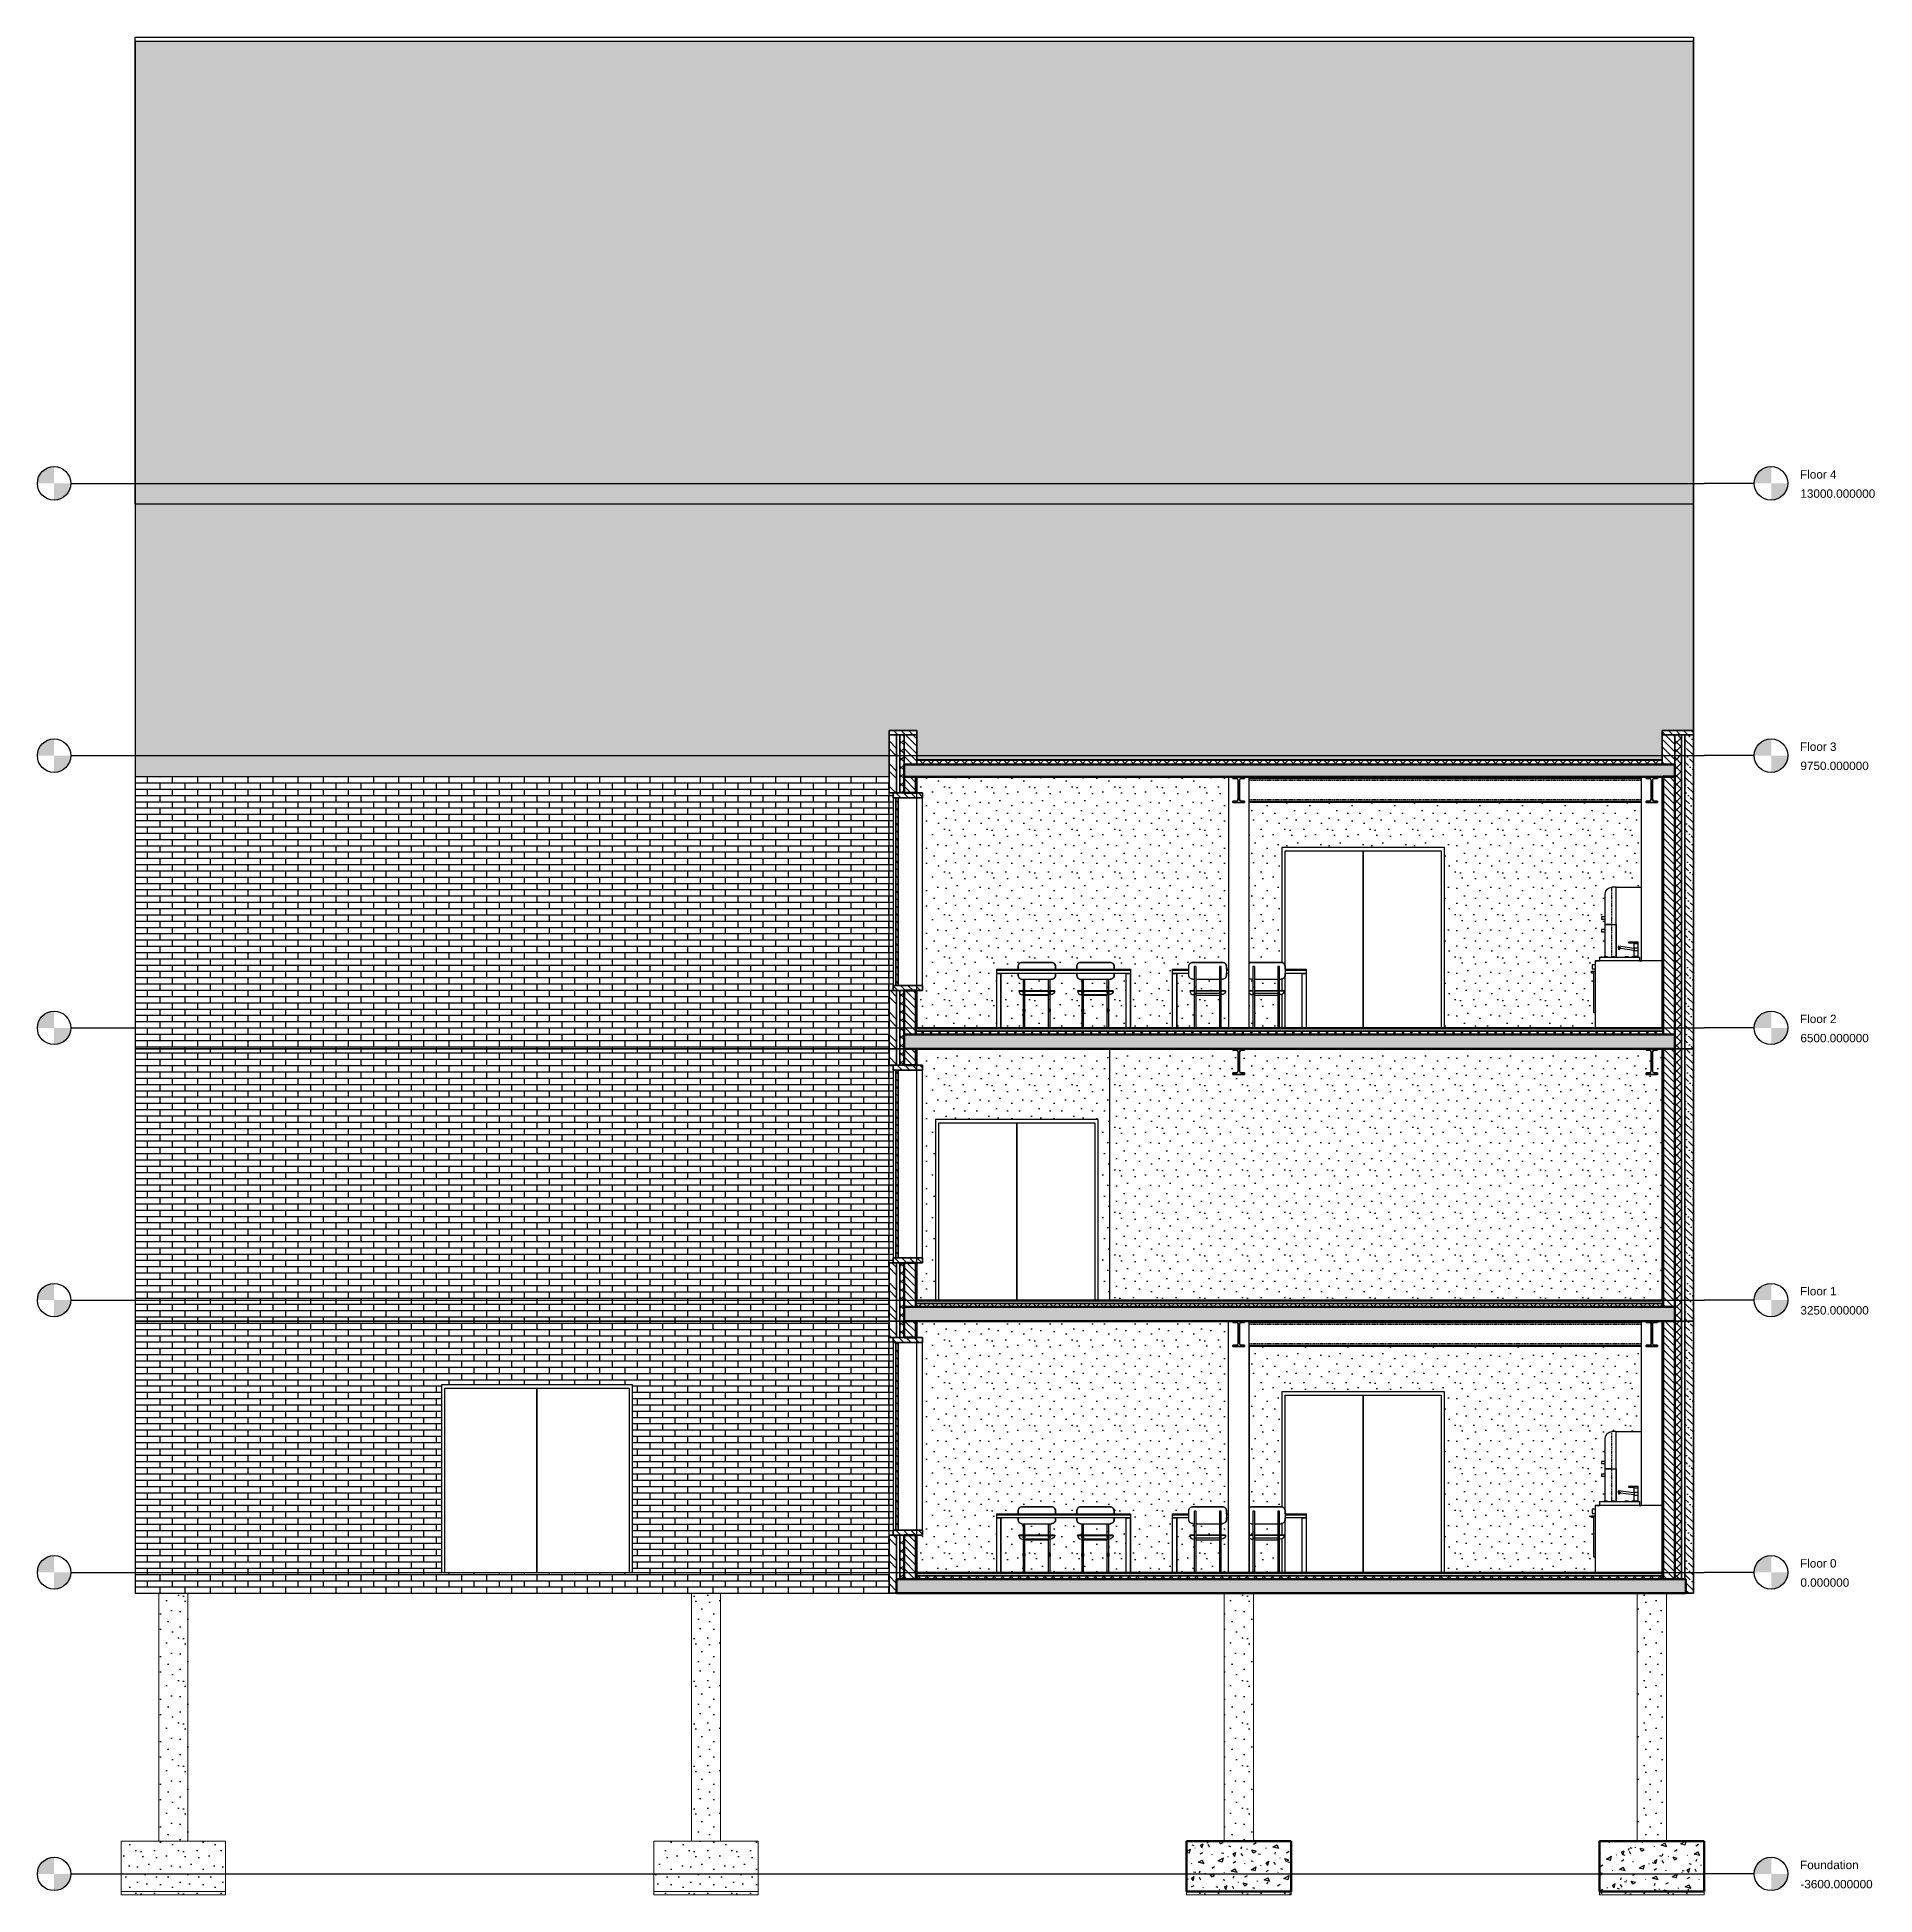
# Model space of a CAD drawing. Header units: millimetres. Extents: x -100 to 224448, y 0 to 22177.
# Drawn here: x 122733 to 144668, y 0 to 22177 of the extents above; entities that cross this region are included whole.
import ezdxf

# ---------------------------------------------------------------- set-up
doc = ezdxf.new("R2010")
doc.units = ezdxf.units.MM
doc.linetypes.add('DASHED', pattern=[19.05, 12.7, -6.35])
doc.layers.get('0').update_dxf_attribs({"true_color": 0xdfdfdf})
for name, color, linetype in [('Background_0', 7, 'Continuous'), ('Background_Back bricks', 7, 'Continuous'), ('Background_DOOR_FRAME', 253, 'Continuous'), ('Background_DOOR_PANEL', 255, 'Continuous'), ('Background_Front bricks', 7, 'Continuous'), ('Background_GLASS', 161, 'Continuous'), ('Background_Interferences', 1, 'Continuous'), ('Background_WINDOW_FRAME', 253, 'Continuous'), ('Boundary_0', 7, 'Continuous'), ('Boundary_Air', 7, 'Continuous'), ('Boundary_Back bricks', 7, 'Continuous'), ('Boundary_Bitumen_ SBS Modified_ Asphalt', 7, 'Continuous'), ('Boundary_Cavity Wall_ Back', 7, 'Continuous'), ('Boundary_Cavity Wall_ Front', 7, 'Continuous'), ('Boundary_Floor_ Ceramic Tiles', 7, 'Continuous'), ('Boundary_Front bricks', 7, 'Continuous'), ('Boundary_GLASS', 161, 'Continuous'), ('Boundary_Gravel', 7, 'Continuous'), ('Boundary_Gypsum Board', 54, 'Continuous'), ('Boundary_Insulation_ Extruded Polystyrene', 42, 'Continuous'), ('Boundary_Insulation_ Polyurethane Foam', 42, 'Continuous'), ('Boundary_Interferences', 1, 'Continuous'), ('Boundary_Screed', 7, 'Continuous'), ('Boundary_WINDOW_FRAME', 253, 'Continuous'), ('Elevation_Front bricks', 7, 'Continuous'), ('Elevation_Insulation_ Extruded Polystyrene', 7, 'Continuous'), ('Elevation_Plaster_ Cement', 7, 'Continuous'), ('Fill_0', 7, 'Continuous'), ('Fill_Back bricks', 7, 'Continuous'), ('Fill_Bitumen_ SBS Modified_ Asphalt', 251, 'Continuous'), ('Fill_Concrete_ Beam and Pot Floor', 85, 'Continuous'), ('Fill_Concrete_ Reinforced', 85, 'Continuous'), ('Fill_Floor_ Ceramic Tiles', 251, 'Continuous'), ('Fill_Front bricks', 7, 'Continuous'), ('Fill_GLASS', 161, 'Continuous'), ('Fill_Gravel', 251, 'Continuous'), ('Fill_Gypsum Board', 251, 'Continuous'), ('Fill_Insulation_ Extruded Polystyrene', 42, 'Continuous'), ('Fill_Insulation_ Polyurethane Foam', 42, 'Continuous'), ('Fill_Interferences', 1, 'Continuous'), ('Fill_Screed', 251, 'Continuous'), ('Fill_Supporting Wall_ Brick', 11, 'Continuous'), ('Fill_WINDOW_FRAME', 253, 'Continuous'), ('Viewport border', 7, 'Continuous')]:
    doc.layers.add(name, color=color, linetype=linetype)
for name, color, linetype, lineweight in [('Background_Air', 7, 'Continuous', 9), ('Background_Bitumen_ SBS Modified_ Asphalt', 7, 'Continuous', 9), ('Background_Concrete_ Beam and Pot Floor', 7, 'Continuous', 9), ('Background_Concrete_ Reinforced', 7, 'Continuous', 9), ('Background_Floor_ Ceramic Tiles', 7, 'Continuous', 9), ('Background_Gravel', 7, 'Continuous', 9), ('Background_Gypsum Board', 7, 'Continuous', 9), ('Background_Insulation_ Extruded Polystyrene', 7, 'Continuous', 9), ('Background_Insulation_ Polyurethane Foam', 7, 'Continuous', 9), ('Background_Plaster_ Cement', 7, 'Continuous', 9), ('Background_Screed', 7, 'Continuous', 9), ('Background_Supporting Wall_ Brick', 7, 'Continuous', 9), ('Boundary_Concrete_ Beam and Pot Floor', 99, 'Continuous', 50), ('Boundary_Concrete_ Reinforced', 99, 'Continuous', 50), ('Boundary_Supporting Wall_ Brick', 14, 'Continuous', 50), ('Elevation_Concrete_ Reinforced', 252, 'Continuous', 25)]:
    doc.layers.add(name, color=color, linetype=linetype, lineweight=lineweight)
for name, color, linetype, true_color in [('Background_DETAIL_OBJECTS', 7, 'Continuous', 0xdfdfdf), ('Boundary_DETAIL_OBJECTS', 7, 'Continuous', 0xdfdfdf), ('Fill_DETAIL_OBJECTS', 7, 'Continuous', 0xdfdfdf)]:
    doc.layers.add(name, color=color, linetype=linetype, true_color=true_color)
doc.layers.add('BIM_ROOM_LINES', color=7, linetype='Continuous', plot=False)
doc.styles.get("Standard").update_dxf_attribs({"font": 'arial.ttf'})
pattern_1 = [(45, (-3002.4, 80), (-44.90128, 44.90128), [])]
pattern_2 = [(45, (-3002.4, 80), (-44.90128, 44.90128), [])]
pattern_3 = [(45, (-3002.4, 80), (-44.90128, 44.90128), [])]
pattern_4 = [(45, (-3002.4, 80), (-50.28943, 50.28943), []), (135, (-3002.4, 80), (-50.28943, -50.28943), [])]
pattern_5 = [(45, (-3002.4, 80), (-134.7038, 134.7038), []), (45, (-2957.5, 80), (-134.7038, 134.7038), []), (45, (-2912.6, 80), (-134.7038, 134.7038), []), (45, (-2867.7, 80), (-134.7038, 134.7038), [])]
pattern_6 = [(90, (-3002.4, 80), (-60, -2e-13), [])]
pattern_7 = [(15, (-3002.4, 80), (915.6406, 508.3053), [-127, 0, -381, 0]), (15, (-3005.69, 92.27), (915.6406, 508.3053), [-50.8, 0, -177.8, 0, -91.44, 0, -381, 0]), (15, (-3008.97, 104.53), (915.6406, 508.3053), [-25.4, 0, -127, 0, -127, 0, -279.4, 0, -91.44, 0]), (15, (-3012.26, 116.8), (915.6406, 508.3053), [-91.44, 0, -406.4, 0]), (15, (-3015.55, 129.07), (915.6406, 508.3053), [-304.8, 0, -304.8, 0]), (15, (-3018.84, 141.34), (915.6406, 508.3053), [-431.8, 0]), (15, (-3022.12, 153.6), (915.6406, 508.3053), [-127, 0, -558.8, 0]), (15, (-3025.4, 165.87), (915.6406, 508.3053), [-177.8, 0, -101.6, 0]), (15, (-3028.7, 178.14), (915.6406, 508.3053), [-254, 0]), (15, (-3035.27, 202.67), (915.6406, 508.3053), [-35.56, 0, -381, 0, -228.6, 0]), (15, (-3038.56, 214.94), (915.6406, 508.3053), [-50.8, 0, -5.08, 0, -127, 0]), (15, (-3041.84, 227.2), (915.6406, 508.3053), [-25.4, 0, -330.2, 0, -381, 0]), (15, (-3045.13, 239.47), (915.6406, 508.3053), [-254, 0]), (15, (-3048.42, 251.74), (915.6406, 508.3053), [-127, 0, -533.4, 0]), (15, (-3055, 276.28), (915.6406, 508.3053), [-609.6, 0]), (15, (-3058.28, 288.54), (915.6406, 508.3053), [-127, 0, -10.16, 0, -177.8, 0]), (15, (-3061.57, 300.8), (915.6406, 508.3053), [-35.56, 0, -254, 0, -101.6, 0, -177.8, 0, -203.2, 0]), (15, (-3064.85, 313.08), (915.6406, 508.3053), [-76.2, 0, -101.6, 0, -254, 0, -10.16, 0, -127, 0]), (15, (-3068.14, 325.35), (915.6406, 508.3053), [-254, 0])]
pattern_8 = [(15, (-3002.4, 80), (287.368, 497.736), [50.8, -355.6]), (105, (-3002.4, 80), (-497.736, 287.368), [50.8, -355.6]), (150, (-2953.33, 93.15), (-392.5523, -105.184), [71.842, -502.894]), (15, (-3012.5, 313.96), (287.368, 497.736), [50.8, -355.6]), (60, (-2981.4, 296), (-105.184, 392.5523), [35.921, -538.815]), (150, (-2981.4, 296), (-392.5523, -105.184), [35.921, -538.815]), (15, (-2891.6, 451.54), (287.368, 497.736), [71.842, -334.558]), (60, (-2891.6, 451.54), (-105.184, 392.5523), [50.8, -523.9364]), (150, (-2822.2, 470.13), (-392.5523, -105.184), [50.8, -523.9364]), (105, (-2758.8, 250.45), (-497.736, 287.368), [50.8, -355.6]), (60, (-2758.82, 250.45), (-105.184, 392.5523), [35.921, -538.815]), (150, (-2740.86, 281.56), (-392.5523, -105.184), [35.921, -538.815]), (15, (-2979.63, 191.3), (287.368, 497.736), [25.4, -340.36]), (15, (-2711.5, 368.3), (287.368, 497.736), [25.4, -340.36]), (105, (-2847.33, 384.5), (-497.736, 287.368), [25.4, -340.36]), (150, (-2739.1, 176.85), (-392.5523, -105.184), [35.921, -538.815]), (150, (-2983.15, 400.7), (-392.5523, -105.184), [35.921, -538.815]), (60, (-2852.9, 258.1), (-105.184, 392.5523), [35.921, -538.815]), (105, (-2880.6, 165.23), (-497.736, 287.368), [6.35, -400.05]), (105, (-2906.6, 335.76), (-497.736, 287.368), [6.35, -400.05]), (105, (-2740.65, 452.54), (-497.736, 287.368), [6.35, -400.05]), (105, (-2678.64, 245.64), (-497.736, 287.368), [6.35, -400.05])]
pattern_9 = [(45, (-3002.4, 80), (-134.7038, 134.7038), []), (45, (-2912.6, 80), (-134.7038, 134.7038), [])]
pattern_10 = [(45, (-3002.4, 80), (33.67596, 123.47852), [158.75, -31.75, 0, -31.75])]

# ---------------------------------------------------------------- blocks, each defined once
blk = doc.blocks.new('_StoryIndicator')
h = blk.add_hatch(color=256)
h.paths.add_polyline_path([(-199, 0), (1, 0), (1, 200, 0.414214)])
h.paths.add_polyline_path([(201, 0), (1, 0), (1, -200, 0.414214)])
blk.add_line((-200, 0), (-800, 0))
blk.add_circle((-1, 0), 200)
for tag, p in [('STORYNAME', (346, 57)), ('STORYELEVATION', (350, -172))]:
    blk.add_attdef(tag, p, '', height=100)
blk = doc.blocks.new("BB'__section__..%5CMainBuilding.dwg", base_point=(1833, -3770))
at = {"layer": 'Elevation_Concrete_ Reinforced'}
h = blk.add_hatch(dxfattribs=at)
h.set_pattern_fill('DOTS2', color=256, scale=20, style=0)
h.paths.add_polyline_path([(3632, -3130), (3632, -170), (3284, -170), (3284, -3130)])
h = blk.add_hatch(dxfattribs=at)
h.set_pattern_fill('DOTS2', color=256, scale=20, style=0)
h.paths.add_polyline_path([(9991, -3130), (9991, -170), (9643, -170), (9643, -3130)])
h = blk.add_hatch(dxfattribs=at)
h.set_pattern_fill('DOTS2', color=256, scale=20, style=0)
h.paths.add_polyline_path([(16350, -3130), (16350, -170), (16002, -170), (16002, -3130)])
h = blk.add_hatch(dxfattribs=at)
h.set_pattern_fill('DOTS2', color=256, scale=20, style=0)
h.paths.add_polyline_path([(21280, -3130), (21280, -170), (20932, -170), (20932, -3130)])
h = blk.add_hatch(dxfattribs=at)
h.set_pattern_fill('DOTS2', color=256, scale=20, style=0)
h.paths.add_polyline_path([(3632, -3130), (3284, -3130), (2834, -3130), (2834, -3730), (4082, -3730), (4082, -3170), (4082, -3130)])
h = blk.add_hatch(dxfattribs=at)
h.set_pattern_fill('DOTS2', color=256, scale=20, style=0)
h.paths.add_polyline_path([(9991, -3130), (9643, -3130), (9193, -3130), (9193, -3730), (10441, -3730), (10441, -3170), (10441, -3130)])
h = blk.add_hatch(dxfattribs=at)
h.set_pattern_fill('DOTS2', color=256, scale=20, style=0)
h.paths.add_polyline_path([(2834, -3730), (2834, -3770), (4082, -3770), (4082, -3730)])
h = blk.add_hatch(dxfattribs=at)
h.set_pattern_fill('DOTS2', color=256, scale=20, style=0)
h.paths.add_polyline_path([(9193, -3730), (9193, -3770), (10441, -3770), (10441, -3730)])
h = blk.add_hatch(dxfattribs=at)
h.set_pattern_fill('DOTS2', color=256, scale=20, style=0)
h.paths.add_polyline_path([(15552, -3730), (15552, -3770), (16800, -3770), (16800, -3730)])
h = blk.add_hatch(dxfattribs=at)
h.set_pattern_fill('DOTS2', color=256, scale=20, style=0)
h.paths.add_polyline_path([(20482, -3730), (20482, -3770), (21730, -3770), (21730, -3730)])
at = {"layer": 'Elevation_Front bricks'}
h = blk.add_hatch(dxfattribs=at)
h.set_pattern_fill('V_MASONRY300x75', color=256, scale=10, style=0)
h.paths.add_polyline_path([(21602, 16555), (21602, 18324), (21602, 18357), (3002, 18357), (3002, 12830), (21602, 12830)])
h = blk.add_hatch(dxfattribs=at)
h.set_pattern_fill('V_MASONRY300x75', color=256, scale=10, style=0)
h.paths.add_polyline_path([(12002, 10080), (12002, 10130), (12334, 10130), (12334, 10080), (12334, 9830), (21230, 9830), (21230, 10080), (21230, 10130), (21602, 10130), (21602, 12830), (3002, 12830), (3002, 9580), (12002, 9580)])
h = blk.add_hatch(dxfattribs=at)
h.set_pattern_fill('V_MASONRY300x75', color=256, scale=10, style=0)
h.paths.add_polyline_path([(3002, 6330), (12002, 6330), (12002, 7025), (12002, 9385), (12002, 9580), (3002, 9580)])
h = blk.add_hatch(dxfattribs=at)
h.set_pattern_fill('V_MASONRY300x75', color=256, scale=10, style=0)
h.paths.add_polyline_path([(12052, 7085), (12052, 9325), (12052, 9385), (12002, 9385), (12002, 7025), (12052, 7025)])
h = blk.add_hatch(dxfattribs=at)
h.set_pattern_fill('V_MASONRY300x75', color=256, scale=10, style=0)
h.paths.add_polyline_path([(3002, 3080), (12002, 3080), (12002, 3775), (12002, 6135), (12002, 6330), (3002, 6330)])
h = blk.add_hatch(dxfattribs=at)
h.set_pattern_fill('V_MASONRY300x75', color=256, scale=10, style=0)
h.paths.add_polyline_path([(12052, 3835), (12052, 6075), (12052, 6135), (12002, 6135), (12002, 3775), (12052, 3775)])
h = blk.add_hatch(dxfattribs=at)
h.set_pattern_fill('V_MASONRY300x75', color=256, scale=10, style=0)
h.paths.add_polyline_path([(3002, 3080), (3002, -170), (3284, -170), (3632, -170), (9643, -170), (9991, -170), (12002, -170), (12002, 525), (12002, 2885), (12002, 3080)])
h.paths.add_polyline_path([(6699, 80), (6659, 80), (6659, 2320), (8939, 2320), (8939, 80), (8899, 80), (7799, 80)], flags=16)
h = blk.add_hatch(dxfattribs=at)
h.set_pattern_fill('V_MASONRY300x75', color=256, scale=10, style=0)
h.paths.add_polyline_path([(12052, 585), (12052, 2825), (12052, 2885), (12002, 2885), (12002, 525), (12052, 525)])
at = {"layer": 'Elevation_Insulation_ Extruded Polystyrene'}
h = blk.add_hatch(dxfattribs=at)
h.set_pattern_fill('DOTS2', color=256, scale=30, style=0)
h.paths.add_polyline_path([(12322, 40), (12322, 0), (12334, 0), (12334, 40)])
at = {"layer": 'Elevation_Plaster_ Cement'}
h = blk.add_hatch(dxfattribs=at)
h.set_pattern_fill('DOTS2', color=256, scale=20, style=0)
h.paths.add_polyline_path([(12402, 7085), (12402, 7025), (12334, 7025), (12334, 6580), (13284, 6580), (13284, 7229), (13284, 7263), (13284, 7280), (13539, 7280), (13539, 7311), (13553, 7347, -0.001651), (13553, 7347, -0.209989), (13586, 7361), (13587, 7361), (13764, 7361), (13941, 7361), (13943, 7361, -0.211654), (13976, 7347), (13989, 7311), (13989, 7280), (14239, 7280), (14239, 7311), (14253, 7347, -0.001651), (14253, 7347, -0.209989), (14286, 7361), (14287, 7361), (14464, 7361), (14641, 7361), (14643, 7361, -0.211654), (14676, 7347), (14689, 7311), (14689, 7280), (14884, 7280), (14884, 7263), (14884, 7229), (14884, 6580), (15384, 6580), (15384, 7229), (15384, 7263), (15384, 7280), (15579, 7280), (15579, 7311), (15593, 7347, -0.211654), (15626, 7361), (15627, 7361), (15804, 7361), (15981, 7361), (15983, 7361, -0.211654), (16016, 7347), (16029, 7311), (16029, 7280), (16052, 7280), (16052, 9575), (12334, 9575), (12334, 9385), (12402, 9385), (12402, 9325)])
h = blk.add_hatch(dxfattribs=at)
h.set_pattern_fill('DOTS2', color=256, scale=20, style=0)
h.paths.add_polyline_path([(20430, 7380), (20455, 7380), (20480, 7380), (20480, 7425), (20533, 7425), (20536, 7428), (20538, 7428), (20550, 7428), (20550, 7724), (20507, 7724), (20507, 7754), (20550, 7754), (20550, 7814), (20550, 7874), (20507, 7874), (20507, 7904), (20550, 7904), (20550, 8180, -0.414214), (20630, 8260), (20680, 8260), (20982, 8260), (20982, 9270), (16300, 9270), (16300, 7353, -0.153798), (16326, 7361), (16327, 7361), (16504, 7361), (16681, 7361), (16683, 7361, -0.041187), (16690, 7361), (16690, 8735), (18630, 8735), (18630, 6580), (20430, 6580), (20430, 6760), (20415, 6760), (20415, 7235), (20385, 7235), (20385, 7255), (20415, 7255), (20430, 7255), (20430, 7281), (20427, 7281), (20427, 7283), (20395, 7283), (20395, 7283), (20395, 7308), (20395, 7333), (20395, 7333), (20427, 7333), (20427, 7340), (20430, 7340)])
h = blk.add_hatch(dxfattribs=at)
h.set_pattern_fill('DOTS2', color=256, scale=20, style=0)
h.paths.add_polyline_path([(13335, 7229), (13335, 6580), (13604, 6580), (13604, 6774), (13604, 6805), (13604, 6976), (13598, 6976, -0.390947), (13551, 7020, -0.020024), (13551, 7024), (13565, 7024), (13598, 7024), (13604, 7024), (13604, 7059), (13604, 7066), (13604, 7161), (13587, 7161), (13586, 7161, -0.211654), (13553, 7176), (13539, 7211), (13539, 7229)])
h = blk.add_hatch(dxfattribs=at)
h.set_pattern_fill('DOTS2', color=256, scale=20, style=0)
h.paths.add_polyline_path([(13624, 7069), (13624, 7066), (13624, 7059), (13624, 7024), (13904, 7024), (13904, 7059), (13904, 7066), (13904, 7161), (13764, 7161), (13624, 7161)])
h = blk.add_hatch(dxfattribs=at)
h.set_pattern_fill('DOTS2', color=256, scale=20, style=0)
h.paths.add_polyline_path([(14298, 7024), (14304, 7024), (14304, 7059), (14304, 7066), (14304, 7161), (14287, 7161), (14286, 7161, -0.211654), (14253, 7176), (14239, 7211), (14239, 7229), (13989, 7229), (13989, 7211), (13976, 7176, -0.209921), (13943, 7161), (13941, 7161), (13924, 7161), (13924, 7069), (13924, 7066), (13924, 7059), (13924, 7024), (13931, 7024), (13964, 7024), (13978, 7024, -0.020024), (13978, 7020, -0.157842), (13967, 6993, -0.01978), (13964, 6990, -0.198912), (13931, 6976), (13924, 6976), (13924, 6805), (13924, 6774), (13924, 6580), (14304, 6580), (14304, 6774), (14304, 6805), (14304, 6976), (14298, 6976, -0.390947), (14251, 7020, -0.020024), (14251, 7024), (14265, 7024)])
h = blk.add_hatch(dxfattribs=at)
h.set_pattern_fill('DOTS2', color=256, scale=20, style=0)
h.paths.add_polyline_path([(14324, 7069), (14324, 7066), (14324, 7059), (14324, 7024), (14604, 7024), (14604, 7059), (14604, 7066), (14604, 7161), (14464, 7161), (14324, 7161)])
h = blk.add_hatch(dxfattribs=at)
h.set_pattern_fill('DOTS2', color=256, scale=20, style=0)
h.paths.add_polyline_path([(14624, 7069), (14624, 7066), (14624, 7059), (14624, 7024), (14631, 7024), (14664, 7024), (14678, 7024, -0.020024), (14678, 7020, -0.157842), (14667, 6993, -0.01978), (14664, 6990, -0.198912), (14631, 6976), (14624, 6976), (14624, 6805), (14624, 6774), (14624, 6580), (14833, 6580), (14833, 7229), (14689, 7229), (14689, 7211), (14676, 7176, -0.209921), (14643, 7161), (14641, 7161), (14624, 7161)])
h = blk.add_hatch(dxfattribs=at)
h.set_pattern_fill('DOTS2', color=256, scale=20, style=0)
h.paths.add_polyline_path([(15435, 7229), (15435, 6580), (15644, 6580), (15644, 6976), (15638, 6976, -0.390947), (15591, 7020, -0.020024), (15591, 7024), (15605, 7024), (15638, 7024), (15644, 7024), (15644, 7059), (15644, 7069), (15644, 7161), (15626, 7161, -0.211654), (15593, 7176), (15579, 7211), (15579, 7229)])
h = blk.add_hatch(dxfattribs=at)
h.set_pattern_fill('DOTS2', color=256, scale=20, style=0)
h.paths.add_polyline_path([(15664, 7059), (15664, 7024), (15944, 7024), (15944, 7059), (15944, 7069), (15944, 7161), (15804, 7161), (15664, 7161), (15664, 7069), (15664, 7066)])
h = blk.add_hatch(dxfattribs=at)
h.set_pattern_fill('DOTS2', color=256, scale=20, style=0)
h.paths.add_polyline_path([(15964, 7059), (15964, 7024), (15971, 7024), (16004, 7024), (16018, 7024, -0.020024), (16018, 7020, -0.157842), (16007, 6993, -0.01978), (16004, 6990, -0.198912), (15971, 6976), (15964, 6976), (15964, 6580), (16052, 6580), (16052, 7229), (16029, 7229), (16029, 7211), (16016, 7176, -0.211654), (15983, 7161), (15964, 7161), (15964, 7069), (15964, 7066)])
h = blk.add_hatch(dxfattribs=at)
h.set_pattern_fill('DOTS2', color=256, scale=20, style=0)
h.paths.add_polyline_path([(16300, 7024), (16305, 7024), (16338, 7024), (16344, 7024), (16344, 7059), (16344, 7069), (16344, 7161), (16326, 7161, -0.153798), (16300, 7169)])
h = blk.add_hatch(dxfattribs=at)
h.set_pattern_fill('DOTS2', color=256, scale=20, style=0)
h.paths.add_polyline_path([(16364, 7059), (16364, 7024), (16644, 7024), (16644, 7059), (16644, 7069), (16644, 7161), (16504, 7161), (16364, 7161), (16364, 7069), (16364, 7066)])
h = blk.add_hatch(dxfattribs=at)
h.set_pattern_fill('DOTS2', color=256, scale=20, style=0)
h.paths.add_polyline_path([(16664, 7059), (16664, 7024), (16671, 7024), (16690, 7024), (16690, 7162, -0.041187), (16683, 7161), (16664, 7161), (16664, 7069), (16664, 7066)])
h = blk.add_hatch(dxfattribs=at)
h.set_pattern_fill('DOTS2', color=256, scale=20, style=0)
h.paths.add_polyline_path([(13624, 6774), (13624, 6580), (13904, 6580), (13904, 6774), (13904, 6805), (13904, 6970), (13624, 6970), (13624, 6805)])
h = blk.add_hatch(dxfattribs=at)
h.set_pattern_fill('DOTS2', color=256, scale=20, style=0)
h.paths.add_polyline_path([(14324, 6774), (14324, 6580), (14604, 6580), (14604, 6774), (14604, 6805), (14604, 6970), (14324, 6970), (14324, 6805)])
h = blk.add_hatch(dxfattribs=at)
h.set_pattern_fill('DOTS2', color=256, scale=20, style=0)
h.paths.add_polyline_path([(15664, 6970), (15664, 6580), (15944, 6580), (15944, 6970)])
h = blk.add_hatch(dxfattribs=at)
h.set_pattern_fill('DOTS2', color=256, scale=20, style=0)
h.paths.add_polyline_path([(16344, 6976), (16338, 6976, -0.198912), (16305, 6990, -0.033307), (16300, 6995), (16300, 6580), (16344, 6580)])
h = blk.add_hatch(dxfattribs=at)
h.set_pattern_fill('DOTS2', color=256, scale=20, style=0)
h.paths.add_polyline_path([(16364, 6970), (16364, 6580), (16644, 6580), (16644, 6970)])
h = blk.add_hatch(dxfattribs=at)
h.set_pattern_fill('DOTS2', color=256, scale=20, style=0)
h.paths.add_polyline_path([(16664, 6976), (16664, 6580), (16690, 6580), (16690, 6981, -0.107615), (16671, 6976)])
h = blk.add_hatch(dxfattribs=at)
h.set_pattern_fill('DOTS2', color=256, scale=20, style=0)
h.paths.add_polyline_path([(12402, 3835), (12402, 3775), (12334, 3775), (12334, 3330), (12556, 3330), (12556, 5485), (14496, 5485), (14496, 3330), (14635, 3330), (14635, 6330), (12334, 6330), (12334, 6135), (12402, 6135), (12402, 6075)])
h = blk.add_hatch(dxfattribs=at)
h.set_pattern_fill('DOTS2', color=256, scale=20, style=0)
h.paths.add_polyline_path([(16107, 6042), (16148, 6042, 0.414214), (16168, 6062), (16168, 6293, 0.414214), (16148, 6313), (16107, 6313), (16107, 6330), (14635, 6330), (14635, 3330), (21230, 3330), (21230, 6330), (21176, 6330), (21176, 6313), (21135, 6313, 0.414214), (21115, 6293), (21115, 6062, 0.414214), (21135, 6042), (21176, 6042), (21176, 6025), (21037, 6025), (21037, 6042), (21078, 6042, 0.414214), (21098, 6062), (21098, 6293, 0.414214), (21078, 6313), (21037, 6313), (21037, 6330), (16246, 6330), (16246, 6313), (16205, 6313, 0.414214), (16185, 6293), (16185, 6062, 0.414214), (16205, 6042), (16246, 6042), (16246, 6025), (16107, 6025)])
h = blk.add_hatch(dxfattribs=at)
h.set_pattern_fill('DOTS2', color=256, scale=20, style=0)
h.paths.add_polyline_path([(12402, 585), (12402, 525), (12334, 525), (12334, 80), (13284, 80), (13284, 729), (13284, 763), (13284, 780), (13539, 780), (13539, 811), (13553, 847, -0.001651), (13553, 847, -0.209989), (13586, 861), (13587, 861), (13764, 861), (13941, 861), (13943, 861, -0.211654), (13976, 847), (13989, 811), (13989, 780), (14239, 780), (14239, 811), (14253, 847, -0.001651), (14253, 847, -0.209989), (14286, 861), (14287, 861), (14464, 861), (14641, 861), (14643, 861, -0.211654), (14676, 847), (14689, 811), (14689, 780), (14884, 780), (14884, 763), (14884, 729), (14884, 80), (15384, 80), (15384, 729), (15384, 763), (15384, 780), (15579, 780), (15579, 811), (15593, 847, -0.211654), (15626, 861), (15627, 861), (15804, 861), (15981, 861), (15983, 861, -0.211654), (16016, 847), (16029, 811), (16029, 780), (16052, 780), (16052, 3080), (12334, 3080), (12334, 2885), (12402, 2885), (12402, 2825)])
h = blk.add_hatch(dxfattribs=at)
h.set_pattern_fill('DOTS2', color=256, scale=20, style=0)
h.paths.add_polyline_path([(20430, 880), (20455, 880), (20480, 880), (20480, 925), (20533, 925), (20536, 928), (20538, 928), (20550, 928), (20550, 1224), (20507, 1224), (20507, 1254), (20550, 1254), (20550, 1314), (20550, 1374), (20507, 1374), (20507, 1404), (20550, 1404), (20550, 1680, -0.189372), (20572, 1734, -0.208487), (20630, 1760), (20680, 1760), (20982, 1760), (20982, 2775), (16300, 2775), (16300, 853, -0.153798), (16326, 861), (16327, 861), (16504, 861), (16681, 861), (16683, 861, -0.041187), (16690, 861), (16690, 2235), (18630, 2235), (18630, 80), (20430, 80), (20430, 260), (20415, 260), (20415, 735), (20385, 735), (20385, 755), (20415, 755), (20430, 755), (20430, 781), (20427, 781), (20427, 783), (20395, 783), (20395, 783), (20395, 808), (20395, 833), (20395, 833), (20427, 833), (20427, 840), (20430, 840)])
h = blk.add_hatch(dxfattribs=at)
h.set_pattern_fill('DOTS2', color=256, scale=20, style=0)
h.paths.add_polyline_path([(13335, 729), (13335, 80), (13604, 80), (13604, 274), (13604, 305), (13604, 476), (13598, 476, -0.390947), (13551, 520, -0.020024), (13551, 524), (13565, 524), (13598, 524), (13604, 524), (13604, 559), (13604, 566), (13604, 661), (13587, 661), (13586, 661, -0.211654), (13553, 676), (13539, 711), (13539, 729)])
h = blk.add_hatch(dxfattribs=at)
h.set_pattern_fill('DOTS2', color=256, scale=20, style=0)
h.paths.add_polyline_path([(14298, 524), (14304, 524), (14304, 559), (14304, 566), (14304, 661), (14287, 661), (14286, 661, -0.211654), (14253, 676), (14239, 711), (14239, 729), (13989, 729), (13989, 711), (13976, 676, -0.209921), (13943, 661), (13941, 661), (13924, 661), (13924, 569), (13924, 566), (13924, 559), (13924, 524), (13931, 524), (13964, 524), (13978, 524, -0.020024), (13978, 520, -0.157842), (13967, 493, -0.01978), (13964, 490, -0.198912), (13931, 476), (13924, 476), (13924, 305), (13924, 274), (13924, 80), (14304, 80), (14304, 274), (14304, 305), (14304, 476), (14298, 476, -0.390947), (14251, 520, -0.020024), (14251, 524), (14265, 524)])
h = blk.add_hatch(dxfattribs=at)
h.set_pattern_fill('DOTS2', color=256, scale=20, style=0)
h.paths.add_polyline_path([(14624, 569), (14624, 566), (14624, 559), (14624, 524), (14631, 524), (14664, 524), (14678, 524, -0.020024), (14678, 520, -0.157842), (14667, 493, -0.01978), (14664, 490, -0.198912), (14631, 476), (14624, 476), (14624, 305), (14624, 274), (14624, 80), (14833, 80), (14833, 729), (14689, 729), (14689, 711), (14676, 676, -0.209921), (14643, 661), (14641, 661), (14624, 661)])
h = blk.add_hatch(dxfattribs=at)
h.set_pattern_fill('DOTS2', color=256, scale=20, style=0)
h.paths.add_polyline_path([(15435, 729), (15435, 80), (15644, 80), (15644, 476), (15638, 476, -0.390947), (15591, 520, -0.020024), (15591, 524), (15605, 524), (15638, 524), (15644, 524), (15644, 559), (15644, 569), (15644, 661), (15626, 661, -0.211654), (15593, 676), (15579, 711), (15579, 729)])
h = blk.add_hatch(dxfattribs=at)
h.set_pattern_fill('DOTS2', color=256, scale=20, style=0)
h.paths.add_polyline_path([(15964, 559), (15964, 524), (15971, 524), (16004, 524), (16018, 524, -0.020024), (16018, 520, -0.157842), (16007, 493, -0.01978), (16004, 490, -0.198912), (15971, 476), (15964, 476), (15964, 80), (16052, 80), (16052, 729), (16029, 729), (16029, 711), (16016, 676, -0.211654), (15983, 661), (15964, 661), (15964, 569), (15964, 566)])
h = blk.add_hatch(dxfattribs=at)
h.set_pattern_fill('DOTS2', color=256, scale=20, style=0)
h.paths.add_polyline_path([(16300, 524), (16305, 524), (16338, 524), (16344, 524), (16344, 559), (16344, 569), (16344, 661), (16326, 661, -0.153798), (16300, 669)])
h = blk.add_hatch(dxfattribs=at)
h.set_pattern_fill('DOTS2', color=256, scale=20, style=0)
h.paths.add_polyline_path([(13624, 569), (13624, 566), (13624, 559), (13624, 524), (13904, 524), (13904, 559), (13904, 566), (13904, 661), (13764, 661), (13624, 661)])
h = blk.add_hatch(dxfattribs=at)
h.set_pattern_fill('DOTS2', color=256, scale=20, style=0)
h.paths.add_polyline_path([(13624, 274), (13624, 80), (13904, 80), (13904, 274), (13904, 305), (13904, 470), (13624, 470), (13624, 305)])
h = blk.add_hatch(dxfattribs=at)
h.set_pattern_fill('DOTS2', color=256, scale=20, style=0)
h.paths.add_polyline_path([(14324, 569), (14324, 566), (14324, 559), (14324, 524), (14604, 524), (14604, 559), (14604, 566), (14604, 661), (14464, 661), (14324, 661)])
h = blk.add_hatch(dxfattribs=at)
h.set_pattern_fill('DOTS2', color=256, scale=20, style=0)
h.paths.add_polyline_path([(14324, 274), (14324, 80), (14604, 80), (14604, 274), (14604, 305), (14604, 470), (14324, 470), (14324, 305)])
h = blk.add_hatch(dxfattribs=at)
h.set_pattern_fill('DOTS2', color=256, scale=20, style=0)
h.paths.add_polyline_path([(15664, 559), (15664, 524), (15944, 524), (15944, 559), (15944, 569), (15944, 661), (15804, 661), (15664, 661), (15664, 569), (15664, 566)])
h = blk.add_hatch(dxfattribs=at)
h.set_pattern_fill('DOTS2', color=256, scale=20, style=0)
h.paths.add_polyline_path([(15664, 470), (15664, 80), (15944, 80), (15944, 470)])
h = blk.add_hatch(dxfattribs=at)
h.set_pattern_fill('DOTS2', color=256, scale=20, style=0)
h.paths.add_polyline_path([(16344, 476), (16338, 476, -0.198912), (16305, 490, -0.033307), (16300, 495), (16300, 80), (16344, 80)])
h = blk.add_hatch(dxfattribs=at)
h.set_pattern_fill('DOTS2', color=256, scale=20, style=0)
h.paths.add_polyline_path([(16364, 559), (16364, 524), (16644, 524), (16644, 559), (16644, 569), (16644, 661), (16504, 661), (16364, 661), (16364, 569), (16364, 566)])
h = blk.add_hatch(dxfattribs=at)
h.set_pattern_fill('DOTS2', color=256, scale=20, style=0)
h.paths.add_polyline_path([(16364, 470), (16364, 80), (16644, 80), (16644, 470)])
h = blk.add_hatch(dxfattribs=at)
h.set_pattern_fill('DOTS2', color=256, scale=20, style=0)
h.paths.add_polyline_path([(16664, 559), (16664, 524), (16671, 524), (16690, 524), (16690, 662, -0.041187), (16683, 661), (16664, 661), (16664, 569), (16664, 566)])
h = blk.add_hatch(dxfattribs=at)
h.set_pattern_fill('DOTS2', color=256, scale=20, style=0)
h.paths.add_polyline_path([(16664, 476), (16664, 80), (16690, 80), (16690, 481, -0.107615), (16671, 476)])
at = {"layer": 'Fill_0', "extrusion": (9.15169e-29, -7.41545e-30, -1)}
h = blk.add_hatch(dxfattribs=at)
h.set_pattern_fill('ANSI31', color=256, scale=20, style=0)
h.set_pattern_definition(pattern_1)
edge = h.paths.add_edge_path()
edge.add_line((-16107, 9270), (-16246, 9270))
edge.add_line((-16246, 9270), (-16246, 9287))
edge.add_line((-16246, 9287), (-16205, 9287))
edge.add_spline(control_points=[(-16205, 9287), (-16185, 9287), (-16185, 9307)], knot_values=[-0.785398, -0.785398, -0.785398, 0.785398, 0.785398, 0.785398], weights=[1, 0.707107, 1], degree=2, periodic=0)
edge.add_line((-16185, 9307), (-16185, 9538))
edge.add_spline(control_points=[(-16185, 9538), (-16185, 9558), (-16205, 9558)], knot_values=[-0.785398, -0.785398, -0.785398, 0.785398, 0.785398, 0.785398], weights=[1, 0.707107, 1], degree=2, periodic=0)
edge.add_line((-16205, 9558), (-16246, 9558))
edge.add_line((-16246, 9558), (-16246, 9575))
edge.add_line((-16246, 9575), (-16107, 9575))
edge.add_line((-16107, 9575), (-16107, 9558))
edge.add_line((-16107, 9558), (-16148, 9558))
edge.add_spline(control_points=[(-16148, 9558), (-16168, 9558), (-16168, 9538)], knot_values=[-0.785398, -0.785398, -0.785398, 0.785398, 0.785398, 0.785398], weights=[1, 0.707107, 1], degree=2, periodic=0)
edge.add_line((-16168, 9538), (-16168, 9307))
edge.add_spline(control_points=[(-16168, 9307), (-16168, 9287), (-16148, 9287)], knot_values=[-0.785398, -0.785398, -0.785398, 0.785398, 0.785398, 0.785398], weights=[1, 0.707107, 1], degree=2, periodic=0)
edge.add_line((-16148, 9287), (-16107, 9287))
edge.add_line((-16107, 9287), (-16107, 9270))
at = {"layer": 'Fill_0', "extrusion": (8.35319e-28, -4.59758e-29, -1)}
h = blk.add_hatch(dxfattribs=at)
h.set_pattern_fill('ANSI31', color=256, scale=20, style=0)
h.set_pattern_definition(pattern_1)
edge = h.paths.add_edge_path()
edge.add_line((-21176, 9287), (-21135, 9287))
edge.add_spline(control_points=[(-21135, 9287), (-21115, 9287), (-21115, 9307)], knot_values=[-0.785398, -0.785398, -0.785398, 0.785398, 0.785398, 0.785398], weights=[1, 0.707107, 1], degree=2, periodic=0)
edge.add_line((-21115, 9307), (-21115, 9538))
edge.add_spline(control_points=[(-21115, 9538), (-21115, 9558), (-21135, 9558)], knot_values=[-0.785398, -0.785398, -0.785398, 0.785398, 0.785398, 0.785398], weights=[1, 0.707107, 1], degree=2, periodic=0)
edge.add_line((-21135, 9558), (-21176, 9558))
edge.add_line((-21176, 9558), (-21176, 9575))
edge.add_line((-21176, 9575), (-21037, 9575))
edge.add_line((-21037, 9575), (-21037, 9558))
edge.add_line((-21037, 9558), (-21078, 9558))
edge.add_spline(control_points=[(-21078, 9558), (-21098, 9558), (-21098, 9538)], knot_values=[-0.785398, -0.785398, -0.785398, 0.785398, 0.785398, 0.785398], weights=[1, 0.707107, 1], degree=2, periodic=0)
edge.add_line((-21098, 9538), (-21098, 9307))
edge.add_spline(control_points=[(-21098, 9307), (-21098, 9287), (-21078, 9287)], knot_values=[-0.785398, -0.785398, -0.785398, 0.785398, 0.785398, 0.785398], weights=[1, 0.707107, 1], degree=2, periodic=0)
edge.add_line((-21078, 9287), (-21037, 9287))
edge.add_line((-21037, 9287), (-21037, 9270))
edge.add_line((-21037, 9270), (-21176, 9270))
edge.add_line((-21176, 9270), (-21176, 9287))
at = {"layer": 'Fill_0', "extrusion": (1.66663e-14, 2.69067e-12, -1)}
h = blk.add_hatch(dxfattribs=at)
h.set_pattern_fill('ANSI31', color=256, scale=20, style=0)
h.set_pattern_definition(pattern_3)
edge = h.paths.add_edge_path()
edge.add_line((-13551, 7020), (-13978, 7020))
edge.add_spline(control_points=[(-13978, 7020), (-13978, 7022), (-13978, 7024)], knot_values=[-0.785398, -0.785398, -0.785398, -0.705313, -0.705313, -0.705313], weights=[1, 0.999198, 1], degree=2, periodic=0)
edge.add_line((-13978, 7024), (-13551, 7024))
edge.add_spline(control_points=[(-13551, 7024), (-13551, 7022), (-13551, 7020)], knot_values=[0.705313, 0.705313, 0.705313, 0.785398, 0.785398, 0.785398], weights=[1, 0.999198, 1], degree=2, periodic=0)
at = {"layer": 'Fill_0', "extrusion": (0, 0, -1)}
h = blk.add_hatch(dxfattribs=at)
h.set_pattern_fill('ANSI31', color=256, scale=20, style=0)
h.set_pattern_definition(pattern_1)
h.paths.add_polyline_path([(-13624, 6991), (-13624, 7004), (-13604, 7004), (-13604, 6991)])
h = blk.add_hatch(dxfattribs=at)
h.set_pattern_fill('ANSI31', color=256, scale=20, style=0)
h.set_pattern_definition(pattern_1)
h.paths.add_polyline_path([(-13904, 6991), (-13924, 6991), (-13924, 7004), (-13904, 7004)])
at = {"layer": 'Fill_0', "extrusion": (1.78354e-14, 2.82586e-12, -1)}
h = blk.add_hatch(dxfattribs=at)
h.set_pattern_fill('ANSI31', color=256, scale=20, style=0)
h.set_pattern_definition(pattern_2)
edge = h.paths.add_edge_path()
edge.add_line((-14251, 7020), (-14678, 7020))
edge.add_spline(control_points=[(-14678, 7020), (-14678, 7022), (-14678, 7024)], knot_values=[-0.785398, -0.785398, -0.785398, -0.705313, -0.705313, -0.705313], weights=[1, 0.999198, 1], degree=2, periodic=0)
edge.add_line((-14678, 7024), (-14251, 7024))
edge.add_spline(control_points=[(-14251, 7024), (-14251, 7022), (-14251, 7020)], knot_values=[0.705313, 0.705313, 0.705313, 0.785398, 0.785398, 0.785398], weights=[1, 0.999198, 1], degree=2, periodic=0)
at = {"layer": 'Fill_0', "extrusion": (0, 0, -1)}
h = blk.add_hatch(dxfattribs=at)
h.set_pattern_fill('ANSI31', color=256, scale=20, style=0)
h.set_pattern_definition(pattern_1)
h.paths.add_polyline_path([(-14324, 6991), (-14324, 7004), (-14304, 7004), (-14304, 6991)])
h = blk.add_hatch(dxfattribs=at)
h.set_pattern_fill('ANSI31', color=256, scale=20, style=0)
h.set_pattern_definition(pattern_1)
h.paths.add_polyline_path([(-14604, 6991), (-14624, 6991), (-14624, 7004), (-14604, 7004)])
h = blk.add_hatch(dxfattribs=at)
h.set_pattern_fill('ANSI31', color=256, scale=20, style=0)
h.set_pattern_definition(pattern_1)
h.paths.add_polyline_path([(-13624, 6774), (-13624, 6805), (-13604, 6805), (-13604, 6774)])
h = blk.add_hatch(dxfattribs=at)
h.set_pattern_fill('ANSI31', color=256, scale=20, style=0)
h.set_pattern_definition(pattern_1)
h.paths.add_polyline_path([(-13904, 6774), (-13924, 6774), (-13924, 6805), (-13904, 6805)])
h = blk.add_hatch(dxfattribs=at)
h.set_pattern_fill('ANSI31', color=256, scale=20, style=0)
h.set_pattern_definition(pattern_1)
h.paths.add_polyline_path([(-14324, 6774), (-14324, 6805), (-14304, 6805), (-14304, 6774)])
h = blk.add_hatch(dxfattribs=at)
h.set_pattern_fill('ANSI31', color=256, scale=20, style=0)
h.set_pattern_definition(pattern_1)
h.paths.add_polyline_path([(-14604, 6774), (-14624, 6774), (-14624, 6805), (-14604, 6805)])
at = {"layer": 'Fill_0', "extrusion": (9.33352e-29, -8.00869e-30, -1)}
h = blk.add_hatch(dxfattribs=at)
h.set_pattern_fill('ANSI31', color=256, scale=20, style=0)
h.set_pattern_definition(pattern_1)
edge = h.paths.add_edge_path()
edge.add_line((-16107, 6025), (-16246, 6025))
edge.add_line((-16246, 6025), (-16246, 6042))
edge.add_line((-16246, 6042), (-16205, 6042))
edge.add_spline(control_points=[(-16205, 6042), (-16185, 6042), (-16185, 6062)], knot_values=[-0.785398, -0.785398, -0.785398, 0.785398, 0.785398, 0.785398], weights=[1, 0.707107, 1], degree=2, periodic=0)
edge.add_line((-16185, 6062), (-16185, 6293))
edge.add_spline(control_points=[(-16185, 6293), (-16185, 6313), (-16205, 6313)], knot_values=[-0.785398, -0.785398, -0.785398, 0.785398, 0.785398, 0.785398], weights=[1, 0.707107, 1], degree=2, periodic=0)
edge.add_line((-16205, 6313), (-16246, 6313))
edge.add_line((-16246, 6313), (-16246, 6330))
edge.add_line((-16246, 6330), (-16107, 6330))
edge.add_line((-16107, 6330), (-16107, 6313))
edge.add_line((-16107, 6313), (-16148, 6313))
edge.add_spline(control_points=[(-16148, 6313), (-16168, 6313), (-16168, 6293)], knot_values=[-0.785398, -0.785398, -0.785398, 0.785398, 0.785398, 0.785398], weights=[1, 0.707107, 1], degree=2, periodic=0)
edge.add_line((-16168, 6293), (-16168, 6062))
edge.add_spline(control_points=[(-16168, 6062), (-16168, 6042), (-16148, 6042)], knot_values=[-0.785398, -0.785398, -0.785398, 0.785398, 0.785398, 0.785398], weights=[1, 0.707107, 1], degree=2, periodic=0)
edge.add_line((-16148, 6042), (-16107, 6042))
edge.add_line((-16107, 6042), (-16107, 6025))
at = {"layer": 'Fill_0', "extrusion": (8.01985e-28, 4.53826e-29, -1)}
h = blk.add_hatch(dxfattribs=at)
h.set_pattern_fill('ANSI31', color=256, scale=20, style=0)
h.set_pattern_definition(pattern_1)
edge = h.paths.add_edge_path()
edge.add_line((-21176, 6042), (-21135, 6042))
edge.add_spline(control_points=[(-21135, 6042), (-21115, 6042), (-21115, 6062)], knot_values=[-0.785398, -0.785398, -0.785398, 0.785398, 0.785398, 0.785398], weights=[1, 0.707107, 1], degree=2, periodic=0)
edge.add_line((-21115, 6062), (-21115, 6293))
edge.add_spline(control_points=[(-21115, 6293), (-21115, 6313), (-21135, 6313)], knot_values=[-0.785398, -0.785398, -0.785398, 0.785398, 0.785398, 0.785398], weights=[1, 0.707107, 1], degree=2, periodic=0)
edge.add_line((-21135, 6313), (-21176, 6313))
edge.add_line((-21176, 6313), (-21176, 6330))
edge.add_line((-21176, 6330), (-21037, 6330))
edge.add_line((-21037, 6330), (-21037, 6313))
edge.add_line((-21037, 6313), (-21078, 6313))
edge.add_spline(control_points=[(-21078, 6313), (-21098, 6313), (-21098, 6293)], knot_values=[-0.785398, -0.785398, -0.785398, 0.785398, 0.785398, 0.785398], weights=[1, 0.707107, 1], degree=2, periodic=0)
edge.add_line((-21098, 6293), (-21098, 6062))
edge.add_spline(control_points=[(-21098, 6062), (-21098, 6042), (-21078, 6042)], knot_values=[-0.785398, -0.785398, -0.785398, 0.785398, 0.785398, 0.785398], weights=[1, 0.707107, 1], degree=2, periodic=0)
edge.add_line((-21078, 6042), (-21037, 6042))
edge.add_line((-21037, 6042), (-21037, 6025))
edge.add_line((-21037, 6025), (-21176, 6025))
edge.add_line((-21176, 6025), (-21176, 6042))
at = {"layer": 'Fill_0', "extrusion": (9.33352e-29, 5.19082e-30, -1)}
h = blk.add_hatch(dxfattribs=at)
h.set_pattern_fill('ANSI31', color=256, scale=20, style=0)
h.set_pattern_definition(pattern_1)
edge = h.paths.add_edge_path()
edge.add_line((-16107, 2775), (-16246, 2775))
edge.add_line((-16246, 2775), (-16246, 2792))
edge.add_line((-16246, 2792), (-16205, 2792))
edge.add_spline(control_points=[(-16205, 2792), (-16185, 2792), (-16185, 2812)], knot_values=[-0.785398, -0.785398, -0.785398, 0.785398, 0.785398, 0.785398], weights=[1, 0.707107, 1], degree=2, periodic=0)
edge.add_line((-16185, 2812), (-16185, 3043))
edge.add_spline(control_points=[(-16185, 3043), (-16185, 3063), (-16205, 3063)], knot_values=[-0.785398, -0.785398, -0.785398, 0.785398, 0.785398, 0.785398], weights=[1, 0.707107, 1], degree=2, periodic=0)
edge.add_line((-16205, 3063), (-16246, 3063))
edge.add_line((-16246, 3063), (-16246, 3080))
edge.add_line((-16246, 3080), (-16107, 3080))
edge.add_line((-16107, 3080), (-16107, 3063))
edge.add_line((-16107, 3063), (-16148, 3063))
edge.add_spline(control_points=[(-16148, 3063), (-16168, 3063), (-16168, 3043)], knot_values=[-0.785398, -0.785398, -0.785398, 0.785398, 0.785398, 0.785398], weights=[1, 0.707107, 1], degree=2, periodic=0)
edge.add_line((-16168, 3043), (-16168, 2812))
edge.add_spline(control_points=[(-16168, 2812), (-16168, 2792), (-16148, 2792)], knot_values=[-0.785398, -0.785398, -0.785398, 0.785398, 0.785398, 0.785398], weights=[1, 0.707107, 1], degree=2, periodic=0)
edge.add_line((-16148, 2792), (-16107, 2792))
edge.add_line((-16107, 2792), (-16107, 2775))
at = {"layer": 'Fill_0', "extrusion": (8.01985e-28, 3.0218e-29, -1)}
h = blk.add_hatch(dxfattribs=at)
h.set_pattern_fill('ANSI31', color=256, scale=20, style=0)
h.set_pattern_definition(pattern_1)
edge = h.paths.add_edge_path()
edge.add_line((-21176, 2792), (-21135, 2792))
edge.add_spline(control_points=[(-21135, 2792), (-21115, 2792), (-21115, 2812)], knot_values=[-0.785398, -0.785398, -0.785398, 0.785398, 0.785398, 0.785398], weights=[1, 0.707107, 1], degree=2, periodic=0)
edge.add_line((-21115, 2812), (-21115, 3043))
edge.add_spline(control_points=[(-21115, 3043), (-21115, 3063), (-21135, 3063)], knot_values=[-0.785398, -0.785398, -0.785398, 0.785398, 0.785398, 0.785398], weights=[1, 0.707107, 1], degree=2, periodic=0)
edge.add_line((-21135, 3063), (-21176, 3063))
edge.add_line((-21176, 3063), (-21176, 3080))
edge.add_line((-21176, 3080), (-21037, 3080))
edge.add_line((-21037, 3080), (-21037, 3063))
edge.add_line((-21037, 3063), (-21078, 3063))
edge.add_spline(control_points=[(-21078, 3063), (-21098, 3063), (-21098, 3043)], knot_values=[-0.785398, -0.785398, -0.785398, 0.785398, 0.785398, 0.785398], weights=[1, 0.707107, 1], degree=2, periodic=0)
edge.add_line((-21098, 3043), (-21098, 2812))
edge.add_spline(control_points=[(-21098, 2812), (-21098, 2792), (-21078, 2792)], knot_values=[-0.785398, -0.785398, -0.785398, 0.785398, 0.785398, 0.785398], weights=[1, 0.707107, 1], degree=2, periodic=0)
edge.add_line((-21078, 2792), (-21037, 2792))
edge.add_line((-21037, 2792), (-21037, 2775))
edge.add_line((-21037, 2775), (-21176, 2775))
edge.add_line((-21176, 2775), (-21176, 2792))
at = {"layer": 'Fill_0', "extrusion": (1.66663e-14, 2.69067e-12, -1)}
h = blk.add_hatch(dxfattribs=at)
h.set_pattern_fill('ANSI31', color=256, scale=20, style=0)
h.set_pattern_definition(pattern_3)
edge = h.paths.add_edge_path()
edge.add_line((-13551, 520), (-13978, 520))
edge.add_spline(control_points=[(-13978, 520), (-13978, 522), (-13978, 524)], knot_values=[-0.785398, -0.785398, -0.785398, -0.705313, -0.705313, -0.705313], weights=[1, 0.999198, 1], degree=2, periodic=0)
edge.add_line((-13978, 524), (-13551, 524))
edge.add_spline(control_points=[(-13551, 524), (-13551, 522), (-13551, 520)], knot_values=[0.705313, 0.705313, 0.705313, 0.785398, 0.785398, 0.785398], weights=[1, 0.999198, 1], degree=2, periodic=0)
at = {"layer": 'Fill_0', "extrusion": (0, 0, -1)}
h = blk.add_hatch(dxfattribs=at)
h.set_pattern_fill('ANSI31', color=256, scale=20, style=0)
h.set_pattern_definition(pattern_1)
h.paths.add_polyline_path([(-13624, 491), (-13624, 504), (-13604, 504), (-13604, 491)])
h = blk.add_hatch(dxfattribs=at)
h.set_pattern_fill('ANSI31', color=256, scale=20, style=0)
h.set_pattern_definition(pattern_1)
h.paths.add_polyline_path([(-13904, 491), (-13924, 491), (-13924, 504), (-13904, 504)])
at = {"layer": 'Fill_0', "extrusion": (1.78354e-14, 2.82586e-12, -1)}
h = blk.add_hatch(dxfattribs=at)
h.set_pattern_fill('ANSI31', color=256, scale=20, style=0)
h.set_pattern_definition(pattern_2)
edge = h.paths.add_edge_path()
edge.add_line((-14251, 520), (-14678, 520))
edge.add_spline(control_points=[(-14678, 520), (-14678, 522), (-14678, 524)], knot_values=[-0.785398, -0.785398, -0.785398, -0.705313, -0.705313, -0.705313], weights=[1, 0.999198, 1], degree=2, periodic=0)
edge.add_line((-14678, 524), (-14251, 524))
edge.add_spline(control_points=[(-14251, 524), (-14251, 522), (-14251, 520)], knot_values=[0.705313, 0.705313, 0.705313, 0.785398, 0.785398, 0.785398], weights=[1, 0.999198, 1], degree=2, periodic=0)
at = {"layer": 'Fill_0', "extrusion": (0, 0, -1)}
h = blk.add_hatch(dxfattribs=at)
h.set_pattern_fill('ANSI31', color=256, scale=20, style=0)
h.set_pattern_definition(pattern_1)
h.paths.add_polyline_path([(-14324, 491), (-14324, 504), (-14304, 504), (-14304, 491)])
h = blk.add_hatch(dxfattribs=at)
h.set_pattern_fill('ANSI31', color=256, scale=20, style=0)
h.set_pattern_definition(pattern_1)
h.paths.add_polyline_path([(-14604, 491), (-14624, 491), (-14624, 504), (-14604, 504)])
h = blk.add_hatch(dxfattribs=at)
h.set_pattern_fill('ANSI31', color=256, scale=20, style=0)
h.set_pattern_definition(pattern_1)
h.paths.add_polyline_path([(-13624, 274), (-13624, 305), (-13604, 305), (-13604, 274)])
h = blk.add_hatch(dxfattribs=at)
h.set_pattern_fill('ANSI31', color=256, scale=20, style=0)
h.set_pattern_definition(pattern_1)
h.paths.add_polyline_path([(-13904, 274), (-13924, 274), (-13924, 305), (-13904, 305)])
h = blk.add_hatch(dxfattribs=at)
h.set_pattern_fill('ANSI31', color=256, scale=20, style=0)
h.set_pattern_definition(pattern_1)
h.paths.add_polyline_path([(-14324, 274), (-14324, 305), (-14304, 305), (-14304, 274)])
h = blk.add_hatch(dxfattribs=at)
h.set_pattern_fill('ANSI31', color=256, scale=20, style=0)
h.set_pattern_definition(pattern_1)
h.paths.add_polyline_path([(-14604, 274), (-14624, 274), (-14624, 305), (-14604, 305)])
at = {"layer": 'Fill_Back bricks', "extrusion": (-4.44455e-28, 7.90143e-32, -1)}
h = blk.add_hatch(dxfattribs=at)
h.set_pattern_fill('ANSI36', color=256, scale=20, style=0)
h.set_pattern_definition(pattern_10)
h.paths.add_polyline_path([(-21602, 10080), (-21502, 10080), (-21502, 6330), (-21602, 6330)])
at = {"layer": 'Fill_Back bricks', "extrusion": (1.58029e-27, 2.3377e-31, -1)}
h = blk.add_hatch(dxfattribs=at)
h.set_pattern_fill('ANSI36', color=256, scale=20, style=0)
h.set_pattern_definition(pattern_10)
h.paths.add_polyline_path([(-21602, 6330), (-21502, 6330), (-21502, 3080), (-21602, 3080)])
at = {"layer": 'Fill_Back bricks', "extrusion": (6.22575e-28, -5.14308e-30, -1)}
h = blk.add_hatch(dxfattribs=at)
h.set_pattern_fill('ANSI36', color=256, scale=20, style=0)
h.set_pattern_definition(pattern_10)
h.paths.add_polyline_path([(-21512, -170), (-21602, -170), (-21602, 3080), (-21502, 3080), (-21502, 0), (-21512, 0)])
at = {"layer": 'Fill_Bitumen_ SBS Modified_ Asphalt', "extrusion": (7.4882e-32, -7.40759e-26, -1)}
blk.add_hatch(color=256, dxfattribs=at).paths.add_polyline_path([(-12334, 9780), (-12334, 9775), (-21230, 9775), (-21230, 9780)])
at = {"layer": 'Fill_Concrete_ Beam and Pot Floor', "extrusion": (-3.23456e-32, -1.23894e-28, -1)}
h = blk.add_hatch(dxfattribs=at)
h.set_pattern_fill('CONCRETE2', color=256, scale=20, angle=15, style=0)
h.set_pattern_definition([(65, (-3002.4, 80), (288.1626, 50.8108), [30.48, -335.28]), (10, (-3002.4, 80), (-133.5858, 280.6803), [24.384, -268.224]), (115.4514, (-2978.4, 84.23), (154.577, 331.491), [25.904, -284.944]), (61.1842, (-3023.44, 158.5), (436.358, 47.282), [45.72, -502.92]), (111.6356, (-2987.07, 162.45), (264.442, 480.704), [38.856, -427.416]), (6.1842, (-3023.44, 158.5), (264.442, 480.704), [36.576, -402.336]), (36, (-2978.92, 149.4), (276.6663, -95.2638), [30.48, -335.28]), (341, (-2978.92, 149.4), (19.2398, 310.252), [24.384, -268.224]), (86.4514, (-2955.87, 141.46), (295.9062, 214.988), [25.904, -284.944]), (52.5, (-3002.4, 80), (-30.24175, 131.95726), [0, -264.9728, 0, -272.288, 0, -269.24]), (22.5, (-3002.4, 80), (61.7827, 182.4979), [0, -155.2448, 0, -258.8768, 0, -102.616]), (342.5, (-3089.94, 56.54), (211.9256, 47.29565), [0, -101.6, 0, -316.992, 0, -420.624]), (332.5, (-3129.2, 46.03), (218.4016, 100.6383), [0, -132.08, 0, -210.5152, 0, -298.704])])
h.paths.add_polyline_path([(-12334, 9725), (-12182, 9725), (-12182, 9575), (-21382, 9575), (-21382, 9725), (-21230, 9725)])
at = {"layer": 'Fill_Concrete_ Reinforced', "extrusion": (-2.7198e-32, 9.84184e-28, -1)}
h = blk.add_hatch(dxfattribs=at)
h.set_pattern_fill('CONCRETE1', color=256, scale=20, angle=15, style=0)
h.set_pattern_definition(pattern_8)
h.paths.add_polyline_path([(-21382, 6330), (-21382, 6500), (-21242, 6500), (-12322, 6500), (-12182, 6500), (-12182, 6330)])
at = {"layer": 'Fill_Concrete_ Reinforced', "extrusion": (3.73972e-32, 4.56433e-28, -1)}
h = blk.add_hatch(dxfattribs=at)
h.set_pattern_fill('CONCRETE1', color=256, scale=20, angle=15, style=0)
h.set_pattern_definition(pattern_8)
h.paths.add_polyline_path([(-21382, 3080), (-21382, 3250), (-21242, 3250), (-12322, 3250), (-12182, 3250), (-12182, 3080)])
at = {"layer": 'Fill_Concrete_ Reinforced', "extrusion": (-1.64668e-31, -8.571e-30, -1)}
h = blk.add_hatch(dxfattribs=at)
h.set_pattern_fill('CONCRETE1', color=256, scale=20, angle=15, style=0)
h.set_pattern_definition(pattern_8)
h.paths.add_polyline_path([(-21512, -170), (-21512, 0), (-21230, 0), (-12334, 0), (-12092, 0), (-12092, -170)])
at = {"layer": 'Fill_Concrete_ Reinforced', "extrusion": (0, 0, -1)}
h = blk.add_hatch(dxfattribs=at)
h.set_pattern_fill('CONCRETE1', color=256, scale=20, angle=15, style=0)
h.set_pattern_definition(pattern_8)
h.paths.add_polyline_path([(-16800, -3730), (-16800, -3130), (-15552, -3130), (-15552, -3730)])
h = blk.add_hatch(dxfattribs=at)
h.set_pattern_fill('CONCRETE1', color=256, scale=20, angle=15, style=0)
h.set_pattern_definition(pattern_8)
h.paths.add_polyline_path([(-21730, -3730), (-21730, -3130), (-20482, -3130), (-20482, -3730)])
at = {"layer": 'Fill_DETAIL_OBJECTS', "extrusion": (4.4884e-44, 3.79639e-28, -1)}
h = blk.add_hatch(dxfattribs=at)
h.set_pattern_fill('ANSI31', color=256, scale=20, style=0)
h.set_pattern_definition(pattern_1)
h.paths.add_polyline_path([(-12334, 10080), (-12334, 10130), (-12002, 10130), (-12002, 10080)])
at = {"layer": 'Fill_DETAIL_OBJECTS', "extrusion": (-4.66653e-45, -8.44944e-30, -1)}
h = blk.add_hatch(dxfattribs=at)
h.set_pattern_fill('ANSI31', color=256, scale=20, style=0)
h.set_pattern_definition(pattern_1)
h.paths.add_polyline_path([(-12334, 10080), (-12182, 10080), (-12182, 9725), (-12334, 9725)])
at = {"layer": 'Fill_DETAIL_OBJECTS', "extrusion": (-1.82892e-29, -2.59266e-28, -1)}
h = blk.add_hatch(dxfattribs=at)
h.set_pattern_fill('ANSI31', color=256, scale=20, style=0)
h.set_pattern_definition(pattern_1)
h.paths.add_polyline_path([(-21602, 10130), (-21230, 10130), (-21230, 10080), (-21602, 10080)])
at = {"layer": 'Fill_DETAIL_OBJECTS', "extrusion": (1.38935e-28, 3.08588e-29, -1)}
h = blk.add_hatch(dxfattribs=at)
h.set_pattern_fill('ANSI31', color=256, scale=20, style=0)
h.set_pattern_definition(pattern_1)
h.paths.add_polyline_path([(-21230, 9725), (-21382, 9725), (-21382, 10080), (-21230, 10080)])
at = {"layer": 'Fill_Floor_ Ceramic Tiles', "extrusion": (2.91712e-31, 3.08649e-26, -1)}
h = blk.add_hatch(dxfattribs=at)
h.set_pattern_fill('_USER', color=256, scale=60, angle=90, style=0, pattern_type=0)
h.set_pattern_definition(pattern_6)
h.paths.add_polyline_path([(-12322, 6580), (-12322, 6572), (-21242, 6572), (-21242, 6580)])
at = {"layer": 'Fill_Floor_ Ceramic Tiles', "extrusion": (3.91018e-31, 1.11885e-25, -1)}
h = blk.add_hatch(dxfattribs=at)
h.set_pattern_fill('_USER', color=256, scale=60, angle=90, style=0, pattern_type=0)
h.set_pattern_definition(pattern_6)
h.paths.add_polyline_path([(-12322, 3330), (-12322, 3322), (-21242, 3322), (-21242, 3330)])
at = {"layer": 'Fill_Floor_ Ceramic Tiles', "extrusion": (-1.24803e-31, -2.22129e-41, -1)}
h = blk.add_hatch(dxfattribs=at)
h.set_pattern_fill('_USER', color=256, scale=60, angle=90, style=0, pattern_type=0)
h.set_pattern_definition(pattern_6)
h.paths.add_polyline_path([(-12334, 80), (-12334, 72), (-21230, 72), (-21230, 80)])
at = {"layer": 'Fill_Front bricks', "extrusion": (-1.53794e-43, 3.37388e-29, -1)}
h = blk.add_hatch(dxfattribs=at)
h.set_pattern_fill('ANSI32', color=256, scale=20, style=0)
h.set_pattern_definition(pattern_9)
h.paths.add_polyline_path([(-12002, 9385), (-12092, 9385), (-12092, 10080), (-12002, 10080)])
at = {"layer": 'Fill_Front bricks', "extrusion": (-5.9112e-45, -5.87873e-30, -1)}
h = blk.add_hatch(dxfattribs=at)
h.set_pattern_fill('ANSI32', color=256, scale=20, style=0)
h.set_pattern_definition(pattern_9)
h.paths.add_polyline_path([(-12002, 6330), (-12092, 6330), (-12092, 7025), (-12002, 7025)])
at = {"layer": 'Fill_Front bricks', "extrusion": (-9.7942e-44, 2.92213e-28, -1)}
h = blk.add_hatch(dxfattribs=at)
h.set_pattern_fill('ANSI32', color=256, scale=20, style=0)
h.set_pattern_definition(pattern_9)
h.paths.add_polyline_path([(-12002, 6135), (-12092, 6135), (-12092, 6330), (-12002, 6330)])
at = {"layer": 'Fill_Front bricks', "extrusion": (4.53449e-44, 2.01922e-29, -1)}
h = blk.add_hatch(dxfattribs=at)
h.set_pattern_fill('ANSI32', color=256, scale=20, style=0)
h.set_pattern_definition(pattern_9)
h.paths.add_polyline_path([(-12002, 3080), (-12092, 3080), (-12092, 3775), (-12002, 3775)])
at = {"layer": 'Fill_Front bricks', "extrusion": (-1.27869e-44, 3.24681e-29, -1)}
h = blk.add_hatch(dxfattribs=at)
h.set_pattern_fill('ANSI32', color=256, scale=20, style=0)
h.set_pattern_definition(pattern_9)
h.paths.add_polyline_path([(-12002, 2885), (-12092, 2885), (-12092, 3080), (-12002, 3080)])
at = {"layer": 'Fill_Front bricks', "extrusion": (-5.80327e-29, -1.06016e-29, -1)}
h = blk.add_hatch(dxfattribs=at)
h.set_pattern_fill('ANSI32', color=256, scale=20, style=0)
h.set_pattern_definition(pattern_9)
h.paths.add_polyline_path([(-12002, -170), (-12092, -170), (-12092, 0), (-12092, 525), (-12002, 525)])
at = {"layer": 'Fill_GLASS', "extrusion": (0, 0, -1)}
h = blk.add_hatch(dxfattribs=at)
h.set_pattern_fill('ANSI31', color=256, scale=20, style=0)
h.set_pattern_definition(pattern_1)
h.paths.add_polyline_path([(-12082, 9325), (-12082, 7085), (-12112, 7085), (-12112, 9325)])
h = blk.add_hatch(dxfattribs=at)
h.set_pattern_fill('ANSI31', color=256, scale=20, style=0)
h.set_pattern_definition(pattern_1)
h.paths.add_polyline_path([(-12082, 6075), (-12082, 3835), (-12112, 3835), (-12112, 6075)])
h = blk.add_hatch(dxfattribs=at)
h.set_pattern_fill('ANSI31', color=256, scale=20, style=0)
h.set_pattern_definition(pattern_1)
h.paths.add_polyline_path([(-12082, 2825), (-12082, 585), (-12112, 585), (-12112, 2825)])
at = {"layer": 'Fill_Gravel', "extrusion": (7.4882e-32, -1.48152e-27, -1)}
h = blk.add_hatch(dxfattribs=at)
h.set_pattern_fill('GRAVEL1', color=256, scale=10, angle=15, style=0)
h.set_pattern_definition([(243.0128, (-2923.803, 287.41), (-971.645967, -1937.4994145), [24.2165, -2397.4358]), (199.9697, (-2934.793, 265.83), (2039.8129444, 732.9143235), [41.5562, -4114.0665]), (147.5104, (-2973.85, 251.638), (2251.126987, -1446.660795), [29.3018, -2900.8858]), (282.2737, (-3030.011, 190.002), (-757.8826197, 3523.9202684), [37.8428, -3746.4404]), (307.8337, (-3021.967, 153.024), (-1428.383936, 1853.4615588), [37.1079, -3673.6871]), (12.2737, (-2999.206, 123.716), (-3523.9202684, -757.8826197), [37.8428, -3746.4404]), (52.6942, (-2962.228, 131.761), (-1794.3938764, -2344.3017267), [50.0452, -4954.4728]), (87.2553, (-2931.897, 171.5676), (192.1451693, 4151.178115), [47.2478, -4677.5378]), (136.4296, (-2929.635, 218.761), (-1996.570956, 1887.565762), [37.971, -3759.1331]), (190.2364, (-2957.146, 244.933), (1959.120334, 338.596577), [43.3498, -2124.1373]), (237.3974, (-2999.8054, 237.229), (-1573.9397224, -2471.5812392), [56.0606, -5550.0075]), (153.8141, (-2857.418, 234.385), (-1496.591497, 717.087291), [19.1342, -1894.2919]), (186.4692, (-2874.588, 242.828), (2353.4413602, 257.901813), [36.4027, -3603.872]), (240, (-2910.76, 238.73), (46.58744, -173.8667), [25.4558, -229.1026]), (218.1986, (-2928.52, 256.33), (776.15828, 580.670656), [13.7084, -1357.1307]), (306.8014, (-2939.293, 247.853), (-313.62893, 475.01257), [19.3865, -949.9432]), (45.9638, (-2927.68, 232.33), (428.42463, 487.49592), [31.4872, -1018.0841]), (176.5651, (-2905.79, 254.966), (394.32073, -80.6915), [22.7684, -546.4417]), (31.3895, (-3040.136, 220.832), (1598.9049246, 987.4730624), [31.896, -3157.7121]), (85.3462, (-3012.908, 237.445), (-183.00396, -2098.8829984), [26.759, -2649.1334]), (308.1986, (-2915.11, 289.74), (-580.670656, 776.15828), [27.4167, -1343.4224]), (358.6105, (-2898.156, 268.193), (-1878.428814, 55.7242953), [31.896, -3157.7121]), (354.444, (-3011.252, 113.035), (-962.508234, 114.795375), [30.7584, -1507.1623]), (309.7751, (-2980.638, 110.057), (-1381.7937544, 1679.596954), [25.772, -2551.4357]), (81.8014, (-2866.784, 116.338), (114.7964, 962.508115), [27.4167, -1343.4224]), (32.354, (-2862.874, 143.475), (-2073.917328, -1301.102299), [30.1736, -2987.1763]), (84.444, (-2951.979, 93.51), (-114.795375, -962.508234), [15.3792, -1522.5415]), (116.3099, (-2877.216, 113.543), (-360.215985, 648.87941), [9.1782, -908.6452]), (180.9638, (-2881.284, 121.77), (568.18738, -34.104), [37.1079, -705.051]), (201.009, (-2918.387, 121.146), (1692.0790475, 639.7407994), [34.389, -3404.5061]), (318.6901, (-2923.487, 216.68), (-267.04172, 301.14573), [25.96, -623.0392]), (8.1572, (-2903.987, 199.5445), (3048.908147, 444.2515605), [45.3229, -4486.9613]), (75.9454, (-2859.123, 205.975), (-369.354585, -1403.416322), [18.5321, -1834.6813]), (105, (-2854.62, 223.95), (-220.454, 127.2792), [10.8, -169.2]), (135.2564, (-2923.262, 125.43), (1021.577817, -1030.717494), [25.0063, -2475.6336]), (63.0128, (-2941.023, 143.033), (971.645967, 1937.4994145), [48.433, -2373.2194]), (15, (-2919.04, 186.2), (127.2792, 220.454), [46.8, -133.2]), (340.3048, (-2873.839, 198.305), (-2064.777887, 751.1940244), [28.4605, -2817.5893]), (269.0546, (-2847.043, 188.714), (12.48309, -742.05404), [26.2084, -1284.2114]), (222.646, (-2847.476, 162.509), (-2837.590956, -2623.8287673), [42.6717, -4224.5053]), (190.4261, (-2878.863, 133.6), (-2306.8515396, -431.7703282), [45.1438, -4469.2289])])
h.paths.add_polyline_path([(-12334, 9830), (-12334, 9780), (-21230, 9780), (-21230, 9830)])
at = {"layer": 'Fill_Gypsum Board', "extrusion": (-4.2868e-28, 5.7797e-28, -1)}
h = blk.add_hatch(dxfattribs=at)
h.set_pattern_fill('ANSI34', color=256, scale=10, style=0)
h.set_pattern_definition(pattern_5)
h.paths.add_polyline_path([(-12334, 9575), (-12322, 9575), (-12322, 9385), (-12334, 9385)])
at = {"layer": 'Fill_Gypsum Board', "extrusion": (1.02883e-26, 2.51874e-30, -1)}
h = blk.add_hatch(dxfattribs=at)
h.set_pattern_fill('ANSI34', color=256, scale=10, style=0)
h.set_pattern_definition(pattern_5)
h.paths.add_polyline_path([(-21230, 6580), (-21242, 6580), (-21242, 9575), (-21230, 9575)])
at = {"layer": 'Fill_Gypsum Board', "extrusion": (2.1434e-28, 1.01312e-29, -1)}
h = blk.add_hatch(dxfattribs=at)
h.set_pattern_fill('ANSI34', color=256, scale=10, style=0)
h.set_pattern_definition(pattern_5)
h.paths.add_polyline_path([(-12334, 7025), (-12322, 7025), (-12322, 6580), (-12334, 6580)])
at = {"layer": 'Fill_Gypsum Board', "extrusion": (0, 3.89617e-28, -1)}
h = blk.add_hatch(dxfattribs=at)
h.set_pattern_fill('ANSI34', color=256, scale=10, style=0)
h.set_pattern_definition(pattern_5)
h.paths.add_polyline_path([(-12334, 6330), (-12322, 6330), (-12322, 6135), (-12334, 6135)])
at = {"layer": 'Fill_Gypsum Board', "extrusion": (-3.42944e-27, 7.13323e-31, -1)}
h = blk.add_hatch(dxfattribs=at)
h.set_pattern_fill('ANSI34', color=256, scale=10, style=0)
h.set_pattern_definition(pattern_5)
h.paths.add_polyline_path([(-21230, 3330), (-21242, 3330), (-21242, 6330), (-21230, 6330)])
at = {"layer": 'Fill_Gypsum Board', "extrusion": (2.1434e-28, 4.36419e-30, -1)}
h = blk.add_hatch(dxfattribs=at)
h.set_pattern_fill('ANSI34', color=256, scale=10, style=0)
h.set_pattern_definition(pattern_5)
h.paths.add_polyline_path([(-12334, 3775), (-12322, 3775), (-12322, 3330), (-12334, 3330)])
at = {"layer": 'Fill_Gypsum Board', "extrusion": (-8.60819e-45, 2.92213e-29, -1)}
h = blk.add_hatch(dxfattribs=at)
h.set_pattern_fill('ANSI34', color=256, scale=10, style=0)
h.set_pattern_definition(pattern_5)
h.paths.add_polyline_path([(-12334, 3080), (-12322, 3080), (-12322, 2885), (-12334, 2885)])
at = {"layer": 'Fill_Gypsum Board', "extrusion": (-3.58237e-45, -5.20576e-32, -1)}
h = blk.add_hatch(dxfattribs=at)
h.set_pattern_fill('ANSI34', color=256, scale=10, style=0)
h.set_pattern_definition(pattern_5)
h.paths.add_polyline_path([(-21230, 0), (-21242, 0), (-21242, 3080), (-21230, 3080)])
at = {"layer": 'Fill_Gypsum Board', "extrusion": (4.2868e-28, -6.03587e-30, -1)}
h = blk.add_hatch(dxfattribs=at)
h.set_pattern_fill('ANSI34', color=256, scale=10, style=0)
h.set_pattern_definition(pattern_5)
h.paths.add_polyline_path([(-12334, 525), (-12322, 525), (-12322, 40), (-12334, 40)])
at = {"layer": 'Fill_Insulation_ Extruded Polystyrene', "extrusion": (3.47571e-31, 6.71313e-27, -1)}
h = blk.add_hatch(dxfattribs=at)
h.set_pattern_fill('INSULATION', color=256, scale=20, style=0)
h.set_pattern_definition(pattern_4)
h.paths.add_polyline_path([(-12322, 6540), (-12322, 6500), (-21242, 6500), (-21242, 6540)])
at = {"layer": 'Fill_Insulation_ Extruded Polystyrene', "extrusion": (3.16538e-31, 9.25948e-27, -1)}
h = blk.add_hatch(dxfattribs=at)
h.set_pattern_fill('INSULATION', color=256, scale=20, style=0)
h.set_pattern_definition(pattern_4)
h.paths.add_polyline_path([(-12322, 3290), (-12322, 3250), (-21242, 3250), (-21242, 3290)])
at = {"layer": 'Fill_Insulation_ Extruded Polystyrene', "extrusion": (-1.24803e-31, -2.18545e-44, -1)}
h = blk.add_hatch(dxfattribs=at)
h.set_pattern_fill('INSULATION', color=256, scale=20, style=0)
h.set_pattern_definition(pattern_4)
h.paths.add_polyline_path([(-12334, 40), (-12334, 0), (-21230, 0), (-21230, 40)])
at = {"layer": 'Fill_Insulation_ Polyurethane Foam', "extrusion": (7.11582e-29, 5.24155e-29, -1)}
h = blk.add_hatch(dxfattribs=at)
h.set_pattern_fill('INSULATION', color=256, scale=20, style=0)
h.set_pattern_definition(pattern_4)
h.paths.add_polyline_path([(-12132, 9385), (-12182, 9385), (-12182, 9575), (-12182, 10080), (-12132, 10080)])
at = {"layer": 'Fill_Insulation_ Polyurethane Foam', "extrusion": (4.47962e-28, 2.11557e-30, -1)}
h = blk.add_hatch(dxfattribs=at)
h.set_pattern_fill('INSULATION', color=256, scale=20, style=0)
h.set_pattern_definition(pattern_4)
h.paths.add_polyline_path([(-21462, 10080), (-21382, 10080), (-21382, 9580), (-21382, 6500), (-21382, 6330), (-21462, 6330)])
at = {"layer": 'Fill_Insulation_ Polyurethane Foam', "extrusion": (7.4882e-32, 4.93839e-28, -1)}
h = blk.add_hatch(dxfattribs=at)
h.set_pattern_fill('INSULATION', color=256, scale=20, style=0)
h.set_pattern_definition(pattern_4)
h.paths.add_polyline_path([(-12334, 9775), (-12334, 9725), (-21230, 9725), (-21230, 9775)])
at = {"layer": 'Fill_Insulation_ Polyurethane Foam', "extrusion": (6.51307e-29, -8.51811e-30, -1)}
h = blk.add_hatch(dxfattribs=at)
h.set_pattern_fill('INSULATION', color=256, scale=20, style=0)
h.set_pattern_definition(pattern_4)
h.paths.add_polyline_path([(-12132, 6330), (-12182, 6330), (-12182, 6500), (-12182, 7025), (-12132, 7025)])
at = {"layer": 'Fill_Insulation_ Polyurethane Foam', "extrusion": (-1.90399e-43, 2.92213e-28, -1)}
h = blk.add_hatch(dxfattribs=at)
h.set_pattern_fill('INSULATION', color=256, scale=20, style=0)
h.set_pattern_definition(pattern_4)
h.paths.add_polyline_path([(-12132, 6135), (-12182, 6135), (-12182, 6330), (-12132, 6330)])
at = {"layer": 'Fill_Insulation_ Polyurethane Foam', "extrusion": (4.76076e-28, -2.74674e-30, -1)}
h = blk.add_hatch(dxfattribs=at)
h.set_pattern_fill('INSULATION', color=256, scale=20, style=0)
h.set_pattern_definition(pattern_4)
h.paths.add_polyline_path([(-21462, 6330), (-21382, 6330), (-21382, 3250), (-21382, 3080), (-21462, 3080)])
at = {"layer": 'Fill_Insulation_ Polyurethane Foam', "extrusion": (-8.39634e-29, 2.39214e-29, -1)}
h = blk.add_hatch(dxfattribs=at)
h.set_pattern_fill('INSULATION', color=256, scale=20, style=0)
h.set_pattern_definition(pattern_4)
h.paths.add_polyline_path([(-12132, 3080), (-12182, 3080), (-12182, 3250), (-12182, 3775), (-12132, 3775)])
at = {"layer": 'Fill_Insulation_ Polyurethane Foam', "extrusion": (-2.37999e-44, 3.24681e-29, -1)}
h = blk.add_hatch(dxfattribs=at)
h.set_pattern_fill('INSULATION', color=256, scale=20, style=0)
h.set_pattern_definition(pattern_4)
h.paths.add_polyline_path([(-12132, 2885), (-12182, 2885), (-12182, 3080), (-12132, 3080)])
at = {"layer": 'Fill_Insulation_ Polyurethane Foam', "extrusion": (2.82663e-46, -2.0823e-31, -1)}
h = blk.add_hatch(dxfattribs=at)
h.set_pattern_fill('INSULATION', color=256, scale=20, style=0)
h.set_pattern_definition(pattern_4)
h.paths.add_polyline_path([(-21462, 3080), (-21382, 3080), (-21382, 0), (-21462, 0)])
at = {"layer": 'Fill_Insulation_ Polyurethane Foam', "extrusion": (-7.78291e-46, -1.43337e-29, -1)}
h = blk.add_hatch(dxfattribs=at)
h.set_pattern_fill('INSULATION', color=256, scale=20, style=0)
h.set_pattern_definition(pattern_4)
h.paths.add_polyline_path([(-12132, 0), (-12182, 0), (-12182, 525), (-12132, 525)])
at = {"layer": 'Fill_Interferences', "extrusion": (3.77938e-29, 2.96304e-26, -1)}
h = blk.add_hatch(dxfattribs=at)
h.set_pattern_fill('ANSI31', color=256, scale=20, style=0)
h.set_pattern_definition(pattern_1)
h.paths.add_polyline_path([(-21242, 9580), (-21242, 9575), (-21382, 9575), (-21382, 9580)])
at = {"layer": 'Fill_Screed', "extrusion": (3.47571e-31, 1.01276e-26, -1)}
h = blk.add_hatch(dxfattribs=at)
h.set_pattern_fill('SCREED', color=256, scale=20, angle=15, style=0)
h.set_pattern_definition(pattern_7)
h.paths.add_polyline_path([(-12322, 6572), (-12322, 6540), (-21242, 6540), (-21242, 6572)])
at = {"layer": 'Fill_Screed', "extrusion": (3.91018e-31, 4.82265e-27, -1)}
h = blk.add_hatch(dxfattribs=at)
h.set_pattern_fill('SCREED', color=256, scale=20, angle=15, style=0)
h.set_pattern_definition(pattern_7)
h.paths.add_polyline_path([(-12322, 3322), (-12322, 3290), (-21242, 3290), (-21242, 3322)])
at = {"layer": 'Fill_Screed', "extrusion": (-1.24803e-31, 1.58826e-45, -1)}
h = blk.add_hatch(dxfattribs=at)
h.set_pattern_fill('SCREED', color=256, scale=20, angle=15, style=0)
h.set_pattern_definition(pattern_7)
h.paths.add_polyline_path([(-12334, 72), (-12334, 40), (-21230, 40), (-21230, 72)])
at = {"layer": 'Fill_Supporting Wall_ Brick', "extrusion": (-6.36674e-44, 7.18187e-29, -1)}
h = blk.add_hatch(dxfattribs=at)
h.set_pattern_fill('ANSI31', color=256, scale=20, style=0)
h.set_pattern_definition(pattern_1)
h.paths.add_polyline_path([(-12182, 9385), (-12322, 9385), (-12322, 9575), (-12182, 9575)])
at = {"layer": 'Fill_Supporting Wall_ Brick', "extrusion": (2.10558e-28, 1.3695e-30, -1)}
h = blk.add_hatch(dxfattribs=at)
h.set_pattern_fill('ANSI31', color=256, scale=20, style=0)
h.set_pattern_definition(pattern_1)
h.paths.add_polyline_path([(-21382, 9580), (-21242, 9580), (-21242, 9575), (-21242, 6580), (-21242, 6500), (-21382, 6500)])
at = {"layer": 'Fill_Supporting Wall_ Brick', "extrusion": (-3.46843e-29, -1.23432e-29, -1)}
h = blk.add_hatch(dxfattribs=at)
h.set_pattern_fill('ANSI31', color=256, scale=20, style=0)
h.set_pattern_definition(pattern_1)
h.paths.add_polyline_path([(-12182, 6500), (-12322, 6500), (-12322, 6580), (-12322, 7025), (-12182, 7025)])
at = {"layer": 'Fill_Supporting Wall_ Brick', "extrusion": (1.41441e-43, 2.75978e-28, -1)}
h = blk.add_hatch(dxfattribs=at)
h.set_pattern_fill('ANSI31', color=256, scale=20, style=0)
h.set_pattern_definition(pattern_1)
h.paths.add_polyline_path([(-12182, 6135), (-12322, 6135), (-12322, 6330), (-12182, 6330)])
at = {"layer": 'Fill_Supporting Wall_ Brick', "extrusion": (-1.07023e-28, 1.07492e-30, -1)}
h = blk.add_hatch(dxfattribs=at)
h.set_pattern_fill('ANSI31', color=256, scale=20, style=0)
h.set_pattern_definition(pattern_1)
h.paths.add_polyline_path([(-21382, 6330), (-21242, 6330), (-21242, 3330), (-21242, 3250), (-21382, 3250)])
at = {"layer": 'Fill_Supporting Wall_ Brick', "extrusion": (3.53699e-29, 1.34871e-29, -1)}
h = blk.add_hatch(dxfattribs=at)
h.set_pattern_fill('ANSI31', color=256, scale=20, style=0)
h.set_pattern_definition(pattern_1)
h.paths.add_polyline_path([(-12182, 3250), (-12322, 3250), (-12322, 3330), (-12322, 3775), (-12182, 3775)])
at = {"layer": 'Fill_Supporting Wall_ Brick', "extrusion": (-7.42061e-45, 3.24681e-29, -1)}
h = blk.add_hatch(dxfattribs=at)
h.set_pattern_fill('ANSI31', color=256, scale=20, style=0)
h.set_pattern_definition(pattern_1)
h.paths.add_polyline_path([(-12182, 2885), (-12322, 2885), (-12322, 3080), (-12182, 3080)])
at = {"layer": 'Fill_Supporting Wall_ Brick', "extrusion": (9.22982e-47, -2.0823e-31, -1)}
h = blk.add_hatch(dxfattribs=at)
h.set_pattern_fill('ANSI31', color=256, scale=20, style=0)
h.set_pattern_definition(pattern_1)
h.paths.add_polyline_path([(-21382, 3080), (-21242, 3080), (-21242, 0), (-21382, 0)])
at = {"layer": 'Fill_Supporting Wall_ Brick', "extrusion": (-4.41564e-30, -1.41339e-29, -1)}
h = blk.add_hatch(dxfattribs=at)
h.set_pattern_fill('ANSI31', color=256, scale=20, style=0)
h.set_pattern_definition(pattern_1)
h.paths.add_polyline_path([(-12182, 0), (-12322, 0), (-12322, 40), (-12322, 525), (-12182, 525)])
at = {"layer": 'Fill_WINDOW_FRAME', "extrusion": (0, 0, -1)}
h = blk.add_hatch(dxfattribs=at)
h.set_pattern_fill('ANSI31', color=256, scale=20, style=0)
h.set_pattern_definition(pattern_1)
h.paths.add_polyline_path([(-12052, 9385), (-12052, 9325), (-12402, 9325), (-12402, 9385)])
h = blk.add_hatch(dxfattribs=at)
h.set_pattern_fill('ANSI31', color=256, scale=20, style=0)
h.set_pattern_definition(pattern_1)
h.paths.add_polyline_path([(-12402, 7025), (-12402, 7085), (-12052, 7085), (-12052, 7025)])
h = blk.add_hatch(dxfattribs=at)
h.set_pattern_fill('ANSI31', color=256, scale=20, style=0)
h.set_pattern_definition(pattern_1)
h.paths.add_polyline_path([(-12052, 6135), (-12052, 6075), (-12402, 6075), (-12402, 6135)])
h = blk.add_hatch(dxfattribs=at)
h.set_pattern_fill('ANSI31', color=256, scale=20, style=0)
h.set_pattern_definition(pattern_1)
h.paths.add_polyline_path([(-12402, 3775), (-12402, 3835), (-12052, 3835), (-12052, 3775)])
h = blk.add_hatch(dxfattribs=at)
h.set_pattern_fill('ANSI31', color=256, scale=20, style=0)
h.set_pattern_definition(pattern_1)
h.paths.add_polyline_path([(-12052, 2885), (-12052, 2825), (-12402, 2825), (-12402, 2885)])
h = blk.add_hatch(dxfattribs=at)
h.set_pattern_fill('ANSI31', color=256, scale=20, style=0)
h.set_pattern_definition(pattern_1)
h.paths.add_polyline_path([(-12402, 525), (-12402, 585), (-12052, 585), (-12052, 525)])
for p, q in [((2834, 13080), (21730, 13080)), ((2834, 13080), (21730, 13080)), ((2834, 9830), (21730, 9830)), ((2834, 9830), (21730, 9830)), ((2834, 6580), (21730, 6580)), ((2834, 6580), (21730, 6580)), ((2834, 6580), (21730, 6580)), ((2834, 3330), (21730, 3330)), ((2834, 3330), (21730, 3330)), ((2834, 3330), (21730, 3330)), ((2834, 80), (21730, 80)), ((2834, 80), (21730, 80)), ((2834, 80), (21730, 80)), ((2834, -3520), (21730, -3520))]:
    blk.add_line(p, q)
at = {"linetype": 'DASHED', "extrusion": (0, 1, 0)}
for p, q in [((16300, 9538), (20982, 9538)), ((16300, 9307), (20982, 9307)), ((20630, 7814), (20630, 8260)), ((20630, 7428), (20630, 7814)), ((13541, 7311), (13539, 7311)), ((13541, 7211), (13539, 7211)), ((13989, 7311), (13988, 7311)), ((13989, 7211), (13988, 7211)), ((14241, 7311), (14239, 7311)), ((14241, 7211), (14239, 7211)), ((14689, 7311), (14688, 7311)), ((14689, 7211), (14688, 7211)), ((13604, 7066), (13624, 7066)), ((13904, 7066), (13924, 7066)), ((14304, 7066), (14324, 7066)), ((14604, 7066), (14624, 7066)), ((15638, 7020), (15638, 7024)), ((15664, 6989), (15644, 6989)), ((15964, 6989), (15944, 6989)), ((15971, 7020), (15971, 7024)), ((16338, 7020), (16338, 7024)), ((16364, 6989), (16344, 6989)), ((16664, 6989), (16644, 6989)), ((16671, 7020), (16671, 7024)), ((16300, 3043), (20982, 3043)), ((16300, 2812), (20982, 2812)), ((20630, 1314), (20630, 1760)), ((20630, 928), (20630, 1314)), ((13541, 811), (13539, 811)), ((13541, 711), (13539, 711)), ((13989, 811), (13988, 811)), ((13989, 711), (13988, 711)), ((14241, 811), (14239, 811)), ((14241, 711), (14239, 711)), ((14689, 811), (14688, 811)), ((14689, 711), (14688, 711)), ((13604, 566), (13624, 566)), ((13904, 566), (13924, 566)), ((14304, 566), (14324, 566)), ((14604, 566), (14624, 566)), ((15638, 520), (15638, 524)), ((15664, 489), (15644, 489)), ((15964, 489), (15944, 489)), ((15971, 520), (15971, 524)), ((16338, 520), (16338, 524)), ((16364, 489), (16344, 489)), ((16664, 489), (16644, 489)), ((16671, 520), (16671, 524))]:
    blk.add_line(p, q, dxfattribs=at)
at = {"layer": 'Background_0', "extrusion": (0, 1, 0)}
for p, q in [((16052, 9575), (16052, 6580)), ((16107, 9575), (16107, 9558)), ((16246, 9575), (16107, 9575)), ((16107, 9558), (16148, 9558)), ((16168, 9538), (16168, 9307)), ((16185, 9307), (16185, 9538)), ((16205, 9558), (16246, 9558)), ((16246, 9558), (16246, 9575)), ((16300, 6580), (16300, 9575)), ((16300, 9558), (20982, 9558)), ((20982, 7380), (20982, 9575)), ((21176, 9575), (21037, 9575)), ((21037, 9575), (21037, 9558)), ((21037, 9558), (21078, 9558)), ((21098, 9538), (21098, 9307)), ((21115, 9307), (21115, 9538)), ((21135, 9558), (21176, 9558)), ((21176, 9558), (21176, 9575)), ((16148, 9287), (16107, 9287)), ((16107, 9287), (16107, 9270)), ((16107, 9270), (16246, 9270)), ((16246, 9287), (16205, 9287)), ((16246, 9270), (16246, 9287)), ((16300, 9287), (20982, 9287)), ((20982, 9270), (16300, 9270)), ((16300, 6580), (16300, 9270)), ((21078, 9287), (21037, 9287)), ((21037, 9287), (21037, 9270)), ((21037, 9270), (21176, 9270)), ((21176, 9287), (21135, 9287)), ((21176, 9270), (21176, 9287)), ((20680, 8260), (20630, 8260)), ((20680, 7814), (20680, 8260)), ((20680, 8260), (20982, 8260)), ((20680, 7425), (20680, 8260)), ((20550, 7814), (20550, 8180)), ((20550, 7904), (20507, 7904)), ((20507, 7904), (20507, 7874)), ((20550, 7874), (20507, 7874)), ((20550, 7814), (20574, 7814)), ((20574, 7814), (20550, 7814)), ((20550, 7428), (20550, 7814)), ((20574, 7814), (20630, 7814)), ((20630, 7814), (20574, 7814)), ((20630, 7814), (20680, 7814)), ((20630, 7814), (20680, 7814)), ((20680, 7814), (20680, 7425)), ((20550, 7754), (20507, 7754)), ((20507, 7754), (20507, 7724)), ((20550, 7724), (20507, 7724)), ((20706, 7545), (20704, 7535)), ((20707, 7555), (20706, 7545)), ((20891, 7529), (20707, 7555)), ((20891, 7529), (20707, 7555)), ((20827, 7603), (20827, 7600)), ((20892, 7603), (20827, 7603)), ((20892, 7603), (20827, 7603)), ((20827, 7600), (20827, 7597)), ((20827, 7597), (20892, 7597)), ((20891, 7590), (20892, 7590)), ((20891, 7590), (20917, 7590)), ((20891, 7590), (20891, 7585)), ((20917, 7585), (20891, 7585)), ((20917, 7605), (20892, 7605)), ((20917, 7605), (20892, 7605)), ((20892, 7605), (20892, 7590)), ((20892, 7600), (20892, 7603)), ((20892, 7597), (20892, 7600)), ((20892, 7585), (20892, 7533)), ((20942, 7605), (20917, 7605)), ((20942, 7605), (20917, 7605)), ((20917, 7590), (20943, 7590)), ((20943, 7585), (20917, 7585)), ((20942, 7590), (20942, 7605)), ((20942, 7590), (20942, 7605)), ((20942, 7590), (20943, 7590)), ((20942, 7533), (20942, 7585)), ((20942, 7533), (20942, 7585)), ((20943, 7585), (20943, 7590)), ((20943, 7585), (20943, 7590)), ((13586, 7361), (13764, 7361)), ((13586, 7361), (13764, 7361)), ((13587, 7361), (13586, 7361)), ((13587, 7361), (13586, 7361)), ((13587, 7361), (13586, 7361)), ((13764, 7361), (13587, 7361)), ((13764, 7361), (13587, 7361)), ((13764, 7361), (13587, 7361)), ((13941, 7361), (13764, 7361)), ((13764, 7361), (13943, 7361)), ((13941, 7361), (13764, 7361)), ((13764, 7361), (13943, 7361)), ((13941, 7361), (13764, 7361)), ((13943, 7361), (13941, 7361)), ((13943, 7361), (13941, 7361)), ((13943, 7361), (13941, 7361)), ((14286, 7361), (14464, 7361)), ((14286, 7361), (14464, 7361)), ((14287, 7361), (14286, 7361)), ((14287, 7361), (14286, 7361)), ((14287, 7361), (14286, 7361)), ((14464, 7361), (14287, 7361)), ((14464, 7361), (14287, 7361)), ((14464, 7361), (14287, 7361)), ((14641, 7361), (14464, 7361)), ((14464, 7361), (14643, 7361)), ((14641, 7361), (14464, 7361)), ((14464, 7361), (14643, 7361)), ((14641, 7361), (14464, 7361)), ((14643, 7361), (14641, 7361)), ((14643, 7361), (14641, 7361)), ((14643, 7361), (14641, 7361)), ((15626, 7361), (15804, 7361)), ((15626, 7361), (15804, 7361)), ((15627, 7361), (15626, 7361)), ((15627, 7361), (15626, 7361)), ((15804, 7361), (15627, 7361)), ((15804, 7361), (15627, 7361)), ((15981, 7361), (15804, 7361)), ((15804, 7361), (15983, 7361)), ((15981, 7361), (15804, 7361)), ((15804, 7361), (15983, 7361)), ((15983, 7361), (15981, 7361)), ((15983, 7361), (15981, 7361)), ((16326, 7361), (16504, 7361)), ((16326, 7361), (16504, 7361)), ((16327, 7361), (16326, 7361)), ((16327, 7361), (16326, 7361)), ((16504, 7361), (16327, 7361)), ((16504, 7361), (16327, 7361)), ((16681, 7361), (16504, 7361)), ((16504, 7361), (16683, 7361)), ((16681, 7361), (16504, 7361)), ((16504, 7361), (16683, 7361)), ((16683, 7361), (16681, 7361)), ((16683, 7361), (16681, 7361)), ((20395, 7333), (20395, 7308)), ((20430, 7333), (20395, 7333)), ((20395, 7333), (20395, 7333)), ((20427, 7333), (20395, 7333)), ((20427, 7333), (20395, 7333)), ((20427, 7333), (20395, 7333)), ((20427, 7333), (20395, 7333)), ((20430, 7333), (20395, 7333)), ((20427, 7333), (20427, 7340)), ((20427, 7340), (20430, 7340)), ((20427, 7340), (20430, 7340)), ((20480, 7380), (20430, 7380)), ((20430, 7380), (20455, 7380)), ((21230, 7380), (20430, 7380)), ((20430, 7380), (20430, 6580)), ((20430, 7380), (20430, 7380)), ((20430, 7380), (20455, 7380)), ((20455, 7380), (20480, 7380)), ((20455, 7380), (20480, 7380)), ((20455, 7380), (20455, 7380)), ((20455, 7380), (20455, 7380)), ((20480, 7425), (20533, 7425)), ((20480, 7425), (20480, 7380)), ((20480, 7425), (20480, 7425)), ((20480, 7425), (20960, 7425)), ((20536, 7428), (20533, 7425)), ((20536, 7428), (20538, 7428)), ((20536, 7428), (20538, 7428)), ((20538, 7428), (20536, 7425)), ((20536, 7428), (20538, 7428)), ((20536, 7428), (20538, 7428)), ((20577, 7428), (20538, 7428)), ((20577, 7428), (20538, 7428)), ((20577, 7428), (20538, 7428)), ((20577, 7428), (20538, 7428)), ((20577, 7427), (20576, 7425)), ((20576, 7425), (20577, 7427)), ((20577, 7427), (20576, 7425)), ((20577, 7427), (20576, 7425)), ((20576, 7425), (20577, 7427)), ((20576, 7425), (20577, 7427)), ((20576, 7425), (20577, 7427)), ((20577, 7427), (20576, 7425)), ((20576, 7425), (20621, 7425)), ((20577, 7428), (20577, 7427)), ((20577, 7428), (20577, 7427)), ((20577, 7428), (20577, 7427)), ((20577, 7427), (20577, 7428)), ((20577, 7427), (20577, 7428)), ((20577, 7427), (20577, 7428)), ((20577, 7428), (20577, 7427)), ((20577, 7427), (20577, 7428)), ((20659, 7428), (20620, 7428)), ((20659, 7428), (20620, 7428)), ((20659, 7428), (20620, 7428)), ((20659, 7428), (20620, 7428)), ((20620, 7428), (20620, 7427)), ((20620, 7427), (20621, 7425)), ((20659, 7428), (20661, 7428)), ((20659, 7428), (20661, 7428)), ((20659, 7428), (20661, 7428)), ((20661, 7425), (20659, 7428)), ((20659, 7428), (20661, 7428)), ((20661, 7428), (20663, 7425)), ((20663, 7425), (20661, 7428)), ((20661, 7428), (20663, 7425)), ((20663, 7425), (20661, 7428)), ((20663, 7425), (20661, 7428)), ((20661, 7428), (20663, 7425)), ((20661, 7428), (20663, 7425)), ((20663, 7425), (20661, 7428)), ((20663, 7425), (20782, 7425)), ((20704, 7535), (20715, 7534)), ((20715, 7534), (20706, 7522)), ((20706, 7522), (20712, 7517)), ((20712, 7517), (20718, 7512)), ((20718, 7512), (20733, 7531)), ((20718, 7512), (20733, 7531)), ((20733, 7531), (20891, 7509)), ((20784, 7428), (20782, 7425)), ((20784, 7428), (20787, 7428)), ((20787, 7428), (20784, 7425)), ((20784, 7428), (20787, 7428)), ((20784, 7428), (20787, 7428)), ((20784, 7428), (20787, 7428)), ((20826, 7428), (20787, 7428)), ((20826, 7428), (20787, 7428)), ((20826, 7428), (20787, 7428)), ((20826, 7428), (20787, 7428)), ((20825, 7425), (20826, 7427)), ((20825, 7425), (20826, 7427)), ((20825, 7425), (20826, 7427)), ((20826, 7427), (20825, 7425)), ((20826, 7427), (20825, 7425)), ((20826, 7427), (20825, 7425)), ((20825, 7425), (20826, 7427)), ((20826, 7427), (20825, 7425)), ((20825, 7425), (20870, 7425)), ((20826, 7428), (20826, 7427)), ((20826, 7427), (20826, 7428)), ((20826, 7428), (20826, 7427)), ((20826, 7428), (20826, 7427)), ((20826, 7427), (20826, 7428)), ((20826, 7427), (20826, 7428)), ((20826, 7427), (20826, 7428)), ((20826, 7428), (20826, 7427)), ((20869, 7428), (20869, 7427)), ((20889, 7428), (20869, 7428)), ((20889, 7428), (20869, 7428)), ((20889, 7428), (20869, 7428)), ((20889, 7428), (20869, 7428)), ((20869, 7427), (20870, 7425)), ((20889, 7435), (20892, 7435)), ((20889, 7435), (20917, 7435)), ((20889, 7435), (20889, 7425)), ((20889, 7425), (20917, 7425)), ((20892, 7533), (20891, 7533)), ((20891, 7533), (20891, 7529)), ((20943, 7533), (20891, 7533)), ((20891, 7509), (20891, 7503)), ((20891, 7503), (20943, 7503)), ((20892, 7503), (20892, 7435)), ((20910, 7425), (20910, 7425)), ((20912, 7425), (20960, 7425)), ((20912, 7425), (20912, 7425)), ((20912, 7425), (20912, 7425)), ((20912, 7425), (20912, 7425)), ((20912, 7425), (20912, 7425)), ((20912, 7425), (20912, 7425)), ((20912, 7425), (20912, 7425)), ((20912, 7425), (20912, 7425)), ((20912, 7425), (20912, 7425)), ((20917, 7435), (20945, 7435)), ((20917, 7425), (20945, 7425)), ((20943, 7533), (20942, 7533)), ((20942, 7435), (20942, 7503)), ((20942, 7435), (20942, 7503)), ((20942, 7435), (20945, 7435)), ((20943, 7503), (20943, 7533)), ((20943, 7503), (20943, 7533)), ((20945, 7425), (20945, 7435)), ((20945, 7425), (20945, 7435)), ((20960, 7425), (20960, 7380)), ((20960, 7425), (20960, 7380)), ((20960, 7380), (20960, 7383)), ((20960, 7383), (20960, 7383)), ((20960, 7383), (20960, 7383)), ((20960, 7380), (20960, 7383)), ((20960, 7380), (20982, 7380)), ((20960, 7380), (20982, 7380)), ((20982, 7380), (20960, 7380)), ((20960, 7380), (20960, 7380)), ((13284, 7280), (13539, 7280)), ((13284, 7280), (13539, 7280)), ((13284, 7280), (14884, 7280)), ((13284, 7280), (13284, 7280)), ((13284, 7280), (13284, 7280)), ((13284, 7280), (13284, 7263)), ((14884, 7263), (13284, 7263)), ((14884, 7263), (13284, 7263)), ((13284, 7263), (13284, 7229)), ((13284, 7229), (13335, 7229)), ((14884, 7229), (13284, 7229)), ((13284, 7229), (13284, 6580)), ((13335, 7229), (13335, 6580)), ((13335, 7229), (13335, 6580)), ((13335, 7229), (13335, 6580)), ((13335, 6580), (13335, 7229)), ((13335, 6580), (13335, 7229)), ((13335, 6580), (13335, 7229)), ((13539, 7311), (13539, 7280)), ((13539, 7229), (13539, 7211)), ((13541, 7311), (13541, 7280)), ((13541, 7229), (13541, 7211)), ((13586, 7161), (13587, 7161)), ((13587, 7161), (13764, 7161)), ((13604, 7161), (13604, 7066)), ((13624, 7069), (13624, 7161)), ((13624, 7066), (13624, 7161)), ((13624, 7066), (13624, 7161)), ((13624, 7069), (13624, 7161)), ((13624, 7066), (13624, 7161)), ((13764, 7161), (13941, 7161)), ((13904, 7066), (13904, 7161)), ((13924, 7069), (13924, 7161)), ((13924, 7069), (13924, 7161)), ((13924, 7066), (13924, 7161)), ((13924, 7066), (13924, 7161)), ((13924, 7066), (13924, 7161)), ((13941, 7161), (13943, 7161)), ((13988, 7280), (13988, 7311)), ((13988, 7211), (13988, 7229)), ((13989, 7280), (13989, 7311)), ((13989, 7311), (13989, 7280)), ((13989, 7280), (13989, 7311)), ((13989, 7311), (13989, 7280)), ((13989, 7280), (13989, 7311)), ((13989, 7280), (14239, 7280)), ((13989, 7280), (14239, 7280)), ((13989, 7211), (13989, 7229)), ((13989, 7229), (13989, 7211)), ((13989, 7211), (13989, 7229)), ((13989, 7229), (13989, 7211)), ((13989, 7211), (13989, 7229)), ((14239, 7311), (14239, 7280)), ((14239, 7229), (14239, 7211)), ((14241, 7311), (14241, 7280)), ((14241, 7229), (14241, 7211)), ((14286, 7161), (14287, 7161)), ((14287, 7161), (14464, 7161)), ((14304, 7161), (14304, 7066)), ((14324, 7066), (14324, 7161)), ((14324, 7066), (14324, 7161)), ((14324, 7066), (14324, 7161)), ((14324, 7069), (14324, 7161)), ((14324, 7069), (14324, 7161)), ((14464, 7161), (14641, 7161)), ((14604, 7066), (14604, 7161)), ((14624, 7066), (14624, 7161)), ((14624, 7069), (14624, 7161)), ((14624, 7066), (14624, 7161)), ((14624, 7066), (14624, 7161)), ((14624, 7069), (14624, 7161)), ((14641, 7161), (14643, 7161)), ((14688, 7280), (14688, 7311)), ((14688, 7211), (14688, 7229)), ((14689, 7280), (14689, 7311)), ((14689, 7311), (14689, 7280)), ((14689, 7280), (14689, 7311)), ((14689, 7311), (14689, 7280)), ((14689, 7280), (14689, 7311)), ((14689, 7280), (14884, 7280)), ((14689, 7280), (14884, 7280)), ((14689, 7211), (14689, 7229)), ((14689, 7229), (14689, 7211)), ((14689, 7211), (14689, 7229)), ((14689, 7229), (14689, 7211)), ((14689, 7211), (14689, 7229)), ((14833, 7229), (14884, 7229)), ((14833, 6580), (14833, 7229)), ((14884, 7280), (14884, 7263)), ((14884, 7280), (14884, 7263)), ((14884, 7280), (14884, 7263)), ((14884, 7263), (14884, 7229)), ((14884, 7263), (14884, 7263)), ((14884, 7263), (14884, 7263)), ((14884, 7263), (14884, 7263)), ((14884, 7263), (14884, 7229)), ((14884, 7263), (14884, 7263)), ((14884, 7263), (14884, 7229)), ((14884, 7229), (14884, 6580)), ((14884, 7229), (14884, 6580)), ((14884, 6580), (14884, 7229)), ((14884, 7229), (14884, 7229)), ((14884, 7229), (14884, 7229)), ((14884, 7229), (14884, 6580)), ((14884, 6580), (14884, 7229)), ((14884, 7229), (14884, 7229)), ((14884, 7229), (14884, 7229)), ((14884, 6580), (14884, 7229)), ((15384, 7280), (15579, 7280)), ((15384, 7280), (15579, 7280)), ((15384, 7263), (15384, 7280)), ((15384, 7280), (15384, 7280)), ((15579, 7263), (15384, 7263)), ((15579, 7263), (15384, 7263)), ((15384, 7229), (15384, 7263)), ((15579, 7229), (15384, 7229)), ((15384, 7229), (15435, 7229)), ((15384, 6580), (15384, 7229)), ((15435, 7229), (15435, 6580)), ((15435, 6580), (15435, 7229)), ((15435, 7229), (15435, 6580)), ((15435, 6580), (15435, 7229)), ((15579, 7211), (15579, 7311)), ((15626, 7161), (15644, 7161)), ((15664, 7311), (15644, 7311)), ((15644, 7311), (15644, 7069)), ((15664, 7311), (15664, 7069)), ((15664, 7161), (15804, 7161)), ((15664, 7161), (15664, 7066)), ((15664, 7161), (15664, 7069)), ((15664, 7161), (15664, 7066)), ((15804, 7161), (15944, 7161)), ((15944, 7311), (15944, 7069)), ((15964, 7311), (15944, 7311)), ((15964, 7069), (15964, 7311)), ((15964, 7161), (15983, 7161)), ((15964, 7066), (15964, 7161)), ((15964, 7069), (15964, 7161)), ((15964, 7066), (15964, 7161)), ((16029, 7280), (16029, 7311)), ((16029, 7311), (16029, 7280)), ((16029, 7280), (16029, 7311)), ((16029, 7311), (16029, 7211)), ((16029, 7280), (16052, 7280)), ((16029, 7280), (16052, 7280)), ((16052, 7263), (16029, 7263)), ((16052, 7263), (16029, 7263)), ((16029, 7211), (16029, 7229)), ((16029, 7229), (16029, 7211)), ((16052, 7229), (16029, 7229)), ((16029, 7211), (16029, 7229)), ((16326, 7161), (16344, 7161)), ((16344, 7311), (16344, 7069)), ((16364, 7311), (16344, 7311)), ((16364, 7311), (16364, 7069)), ((16364, 7161), (16504, 7161)), ((16364, 7161), (16364, 7069)), ((16364, 7161), (16364, 7066)), ((16364, 7161), (16364, 7066)), ((16504, 7161), (16644, 7161)), ((16664, 7311), (16644, 7311)), ((16644, 7311), (16644, 7069)), ((16664, 7069), (16664, 7311)), ((16664, 7161), (16683, 7161)), ((16664, 7069), (16664, 7161)), ((16664, 7066), (16664, 7161)), ((16664, 7066), (16664, 7161)), ((16729, 7280), (16729, 7311)), ((16729, 7311), (16729, 7280)), ((16729, 7280), (16729, 7311)), ((16729, 7311), (16729, 7211)), ((16729, 7280), (16984, 7280)), ((16729, 7280), (16984, 7280)), ((16984, 7263), (16729, 7263)), ((16984, 7263), (16729, 7263)), ((16729, 7211), (16729, 7229)), ((16729, 7229), (16729, 7211)), ((16984, 7229), (16729, 7229)), ((16729, 7211), (16729, 7229)), ((16933, 7229), (16984, 7229)), ((16933, 6580), (16933, 7229)), ((16984, 7263), (16984, 7280)), ((16984, 7263), (16984, 7280)), ((16984, 7263), (16984, 7263)), ((16984, 7263), (16984, 7263)), ((16984, 7229), (16984, 7263)), ((16984, 7229), (16984, 7263)), ((16984, 7229), (16984, 7229)), ((16984, 6580), (16984, 7229)), ((16984, 6580), (16984, 7229)), ((16984, 6580), (16984, 7229)), ((16984, 7229), (16984, 7229)), ((16984, 6580), (16984, 7229)), ((20385, 7255), (20415, 7255)), ((20385, 7255), (20415, 7255)), ((20385, 7235), (20385, 7255)), ((20415, 7235), (20385, 7235)), ((20395, 7308), (20395, 7283)), ((20395, 7283), (20430, 7283)), ((20395, 7283), (20395, 7283)), ((20395, 7283), (20430, 7283)), ((20415, 7255), (20430, 7255)), ((20415, 7255), (20430, 7255)), ((20415, 6760), (20415, 7255)), ((20427, 7281), (20427, 7283)), ((20430, 7281), (20427, 7281)), ((13551, 7024), (13604, 7024)), ((13565, 7024), (13551, 7024)), ((13551, 7024), (13604, 7024)), ((13565, 7024), (13551, 7024)), ((13978, 7024), (13551, 7024)), ((13551, 7024), (13978, 7024)), ((13551, 7020), (13978, 7020)), ((13598, 7024), (13565, 7024)), ((13598, 7024), (13565, 7024)), ((13604, 7024), (13598, 7024)), ((13604, 7024), (13598, 7024)), ((13931, 6976), (13598, 6976)), ((13604, 7066), (13604, 7059)), ((13604, 7059), (13604, 7024)), ((13624, 7010), (13604, 7010)), ((13604, 7010), (13604, 7004)), ((13624, 7004), (13604, 7004)), ((13604, 7004), (13604, 6991)), ((13604, 6991), (13624, 6991)), ((13604, 6976), (13604, 6805)), ((13624, 7059), (13624, 7069)), ((13624, 7059), (13624, 7069)), ((13624, 7059), (13624, 7066)), ((13624, 7059), (13624, 7066)), ((13624, 7059), (13624, 7066)), ((13624, 7024), (13624, 7059)), ((13624, 7024), (13624, 7059)), ((13624, 7024), (13624, 7059)), ((13624, 7024), (13624, 7059)), ((13624, 7024), (13624, 7059)), ((13624, 7024), (13904, 7024)), ((13904, 7024), (13624, 7024)), ((13624, 7024), (13904, 7024)), ((13904, 7024), (13624, 7024)), ((13624, 7004), (13624, 7010)), ((13624, 6991), (13624, 7004)), ((13624, 6976), (13624, 6970)), ((13624, 6580), (13624, 6976)), ((13624, 6970), (13904, 6970)), ((13624, 6580), (13624, 6970)), ((13624, 6580), (13624, 6970)), ((13624, 6580), (13624, 6970)), ((13624, 6580), (13624, 6970)), ((13904, 7059), (13904, 7066)), ((13904, 7024), (13904, 7059)), ((13924, 7010), (13904, 7010)), ((13904, 7004), (13904, 7010)), ((13904, 7004), (13904, 6991)), ((13924, 7004), (13904, 7004)), ((13904, 6991), (13924, 6991)), ((13904, 6805), (13904, 6976)), ((13924, 7059), (13924, 7069)), ((13924, 7059), (13924, 7069)), ((13924, 7059), (13924, 7066)), ((13924, 7059), (13924, 7066)), ((13924, 7059), (13924, 7066)), ((13924, 7024), (13924, 7059)), ((13924, 7024), (13924, 7059)), ((13924, 7024), (13924, 7059)), ((13924, 7024), (13924, 7059)), ((13924, 7024), (13924, 7059)), ((13924, 7024), (13978, 7024)), ((13931, 7024), (13924, 7024)), ((13924, 7024), (13978, 7024)), ((13931, 7024), (13924, 7024)), ((13924, 7004), (13924, 7010)), ((13924, 6991), (13924, 7004)), ((13924, 6580), (13924, 6976)), ((13924, 6580), (13924, 6976)), ((13924, 6580), (13924, 6976)), ((13924, 6580), (13924, 6976)), ((13924, 6580), (13924, 6976)), ((13964, 7024), (13931, 7024)), ((13964, 7024), (13931, 7024)), ((13978, 7024), (13964, 7024)), ((13978, 7024), (13964, 7024)), ((14251, 7024), (14304, 7024)), ((14265, 7024), (14251, 7024)), ((14251, 7024), (14304, 7024)), ((14265, 7024), (14251, 7024)), ((14678, 7024), (14251, 7024)), ((14251, 7024), (14678, 7024)), ((14251, 7020), (14678, 7020)), ((14298, 7024), (14265, 7024)), ((14298, 7024), (14265, 7024)), ((14304, 7024), (14298, 7024)), ((14304, 7024), (14298, 7024)), ((14631, 6976), (14298, 6976)), ((14304, 7066), (14304, 7059)), ((14304, 7059), (14304, 7024)), ((14324, 7010), (14304, 7010)), ((14304, 7010), (14304, 7004)), ((14324, 7004), (14304, 7004)), ((14304, 7004), (14304, 6991)), ((14304, 6991), (14324, 6991)), ((14304, 6976), (14304, 6805)), ((14324, 7059), (14324, 7069)), ((14324, 7059), (14324, 7069)), ((14324, 7059), (14324, 7066)), ((14324, 7059), (14324, 7066)), ((14324, 7059), (14324, 7066)), ((14324, 7024), (14324, 7059)), ((14324, 7024), (14324, 7059)), ((14324, 7024), (14324, 7059)), ((14324, 7024), (14324, 7059)), ((14324, 7024), (14324, 7059)), ((14324, 7024), (14604, 7024)), ((14604, 7024), (14324, 7024)), ((14324, 7024), (14604, 7024)), ((14604, 7024), (14324, 7024)), ((14324, 7004), (14324, 7010)), ((14324, 6991), (14324, 7004)), ((14324, 6976), (14324, 6970)), ((14324, 6580), (14324, 6976)), ((14324, 6970), (14604, 6970)), ((14324, 6580), (14324, 6970)), ((14324, 6580), (14324, 6970)), ((14324, 6580), (14324, 6970)), ((14324, 6580), (14324, 6970)), ((14604, 7059), (14604, 7066)), ((14604, 7024), (14604, 7059)), ((14604, 7004), (14604, 7010)), ((14624, 7010), (14604, 7010)), ((14624, 7004), (14604, 7004)), ((14604, 7004), (14604, 6991)), ((14604, 6991), (14624, 6991)), ((14604, 6805), (14604, 6976)), ((14624, 7059), (14624, 7069)), ((14624, 7059), (14624, 7069)), ((14624, 7059), (14624, 7066)), ((14624, 7059), (14624, 7066)), ((14624, 7059), (14624, 7066)), ((14624, 7024), (14624, 7059)), ((14624, 7024), (14624, 7059)), ((14624, 7024), (14624, 7059)), ((14624, 7024), (14624, 7059)), ((14624, 7024), (14624, 7059)), ((14624, 7024), (14678, 7024)), ((14631, 7024), (14624, 7024)), ((14624, 7024), (14678, 7024)), ((14631, 7024), (14624, 7024)), ((14624, 7004), (14624, 7010)), ((14624, 6991), (14624, 7004)), ((14624, 6580), (14624, 6976)), ((14624, 6580), (14624, 6976)), ((14624, 6580), (14624, 6976)), ((14624, 6580), (14624, 6976)), ((14624, 6580), (14624, 6976)), ((14664, 7024), (14631, 7024)), ((14664, 7024), (14631, 7024)), ((14678, 7024), (14664, 7024)), ((14678, 7024), (14664, 7024)), ((15591, 7024), (15644, 7024)), ((15605, 7024), (15591, 7024)), ((15591, 7024), (15644, 7024)), ((15605, 7024), (15591, 7024)), ((15605, 7020), (15591, 7020)), ((15638, 7024), (15605, 7024)), ((15638, 7024), (15605, 7024)), ((15638, 7020), (15605, 7020)), ((15644, 7024), (15638, 7024)), ((15644, 7024), (15638, 7024)), ((15644, 7020), (15638, 7020)), ((15644, 6976), (15638, 6976)), ((15644, 7069), (15644, 7059)), ((15644, 7069), (15664, 7069)), ((15644, 7059), (15644, 6989)), ((15644, 6989), (15644, 6980)), ((15644, 6980), (15644, 6580)), ((15664, 6980), (15644, 6980)), ((15664, 7069), (15664, 7059)), ((15664, 7069), (15664, 7059)), ((15664, 7066), (15664, 7059)), ((15664, 7066), (15664, 7059)), ((15664, 7059), (15664, 7024)), ((15664, 7059), (15664, 7024)), ((15664, 7059), (15664, 7024)), ((15664, 7059), (15664, 6989)), ((15664, 7024), (15944, 7024)), ((15944, 7024), (15664, 7024)), ((15664, 7024), (15944, 7024)), ((15944, 7024), (15664, 7024)), ((15944, 7020), (15664, 7020)), ((15664, 6990), (15664, 6980)), ((15944, 6990), (15664, 6990)), ((15664, 6989), (15664, 6980)), ((15664, 6980), (15664, 6970)), ((15664, 6980), (15664, 6580)), ((15664, 6970), (15944, 6970)), ((15664, 6970), (15664, 6580)), ((15664, 6970), (15664, 6580)), ((15664, 6970), (15664, 6580)), ((15944, 7069), (15944, 7059)), ((15944, 7069), (15964, 7069)), ((15944, 7059), (15944, 6989)), ((15944, 6989), (15944, 6980)), ((15964, 6980), (15944, 6980)), ((15944, 6980), (15944, 6580)), ((15964, 7059), (15964, 7069)), ((15964, 7059), (15964, 7069)), ((15964, 7059), (15964, 7066)), ((15964, 7059), (15964, 7066)), ((15964, 7024), (15964, 7059)), ((15964, 7024), (15964, 7059)), ((15964, 7024), (15964, 7059)), ((15964, 6989), (15964, 7059)), ((15964, 7024), (16018, 7024)), ((15971, 7024), (15964, 7024)), ((15964, 7024), (16018, 7024)), ((15971, 7024), (15964, 7024)), ((15971, 7020), (15964, 7020)), ((15964, 6980), (15964, 6989)), ((15964, 6580), (15964, 6980)), ((15971, 6976), (15964, 6976)), ((15964, 6580), (15964, 6976)), ((15964, 6580), (15964, 6976)), ((15964, 6580), (15964, 6976)), ((16004, 7024), (15971, 7024)), ((16004, 7024), (15971, 7024)), ((16004, 7020), (15971, 7020)), ((16018, 7024), (16004, 7024)), ((16018, 7024), (16004, 7024)), ((16018, 7020), (16004, 7020)), ((16300, 7024), (16344, 7024)), ((16305, 7024), (16300, 7024)), ((16300, 7024), (16344, 7024)), ((16305, 7024), (16300, 7024)), ((16305, 7020), (16300, 7020)), ((16338, 7024), (16305, 7024)), ((16338, 7024), (16305, 7024)), ((16338, 7020), (16305, 7020)), ((16344, 7024), (16338, 7024)), ((16344, 7024), (16338, 7024)), ((16344, 7020), (16338, 7020)), ((16344, 6976), (16338, 6976)), ((16344, 7069), (16344, 7059)), ((16344, 7069), (16364, 7069)), ((16344, 7059), (16344, 6989)), ((16344, 6989), (16344, 6980)), ((16364, 6980), (16344, 6980)), ((16344, 6980), (16344, 6580)), ((16364, 7069), (16364, 7059)), ((16364, 7069), (16364, 7059)), ((16364, 7066), (16364, 7059)), ((16364, 7066), (16364, 7059)), ((16364, 7059), (16364, 7024)), ((16364, 7059), (16364, 7024)), ((16364, 7059), (16364, 7024)), ((16364, 7059), (16364, 6989)), ((16364, 7024), (16644, 7024)), ((16644, 7024), (16364, 7024)), ((16364, 7024), (16644, 7024)), ((16644, 7024), (16364, 7024)), ((16644, 7020), (16364, 7020)), ((16364, 6990), (16364, 6980)), ((16644, 6990), (16364, 6990)), ((16364, 6989), (16364, 6980)), ((16364, 6980), (16364, 6970)), ((16364, 6980), (16364, 6580)), ((16364, 6970), (16644, 6970)), ((16364, 6970), (16364, 6580)), ((16364, 6970), (16364, 6580)), ((16364, 6970), (16364, 6580)), ((16644, 7069), (16644, 7059)), ((16644, 7069), (16664, 7069)), ((16644, 7059), (16644, 6989)), ((16644, 6989), (16644, 6980)), ((16644, 6980), (16644, 6580)), ((16664, 6980), (16644, 6980)), ((16664, 7059), (16664, 7069)), ((16664, 7059), (16664, 7069)), ((16664, 7059), (16664, 7066)), ((16664, 7059), (16664, 7066)), ((16664, 7024), (16664, 7059)), ((16664, 7024), (16664, 7059)), ((16664, 7024), (16664, 7059)), ((16664, 6989), (16664, 7059)), ((16664, 7024), (16718, 7024)), ((16671, 7024), (16664, 7024)), ((16664, 7024), (16718, 7024)), ((16671, 7024), (16664, 7024)), ((16671, 7020), (16664, 7020)), ((16664, 6980), (16664, 6989)), ((16664, 6580), (16664, 6980)), ((16671, 6976), (16664, 6976)), ((16664, 6580), (16664, 6976)), ((16664, 6580), (16664, 6976)), ((16664, 6580), (16664, 6976)), ((16704, 7024), (16671, 7024)), ((16704, 7024), (16671, 7024)), ((16704, 7020), (16671, 7020)), ((16718, 7024), (16704, 7024)), ((16718, 7024), (16704, 7024)), ((16718, 7020), (16704, 7020)), ((13604, 6805), (13604, 6774)), ((13624, 6805), (13604, 6805)), ((13604, 6774), (13624, 6774)), ((13604, 6774), (13604, 6580)), ((13624, 6774), (13624, 6805)), ((13624, 6580), (13624, 6774)), ((13904, 6805), (13904, 6774)), ((13924, 6805), (13904, 6805)), ((13904, 6580), (13904, 6774)), ((13904, 6774), (13924, 6774)), ((13924, 6774), (13924, 6805)), ((13924, 6580), (13924, 6774)), ((14324, 6805), (14304, 6805)), ((14304, 6805), (14304, 6774)), ((14304, 6774), (14324, 6774)), ((14304, 6774), (14304, 6580)), ((14324, 6774), (14324, 6805)), ((14324, 6580), (14324, 6774)), ((14604, 6805), (14604, 6774)), ((14624, 6805), (14604, 6805)), ((14604, 6774), (14624, 6774)), ((14604, 6580), (14604, 6774)), ((14624, 6774), (14624, 6805)), ((14624, 6580), (14624, 6774)), ((20430, 6760), (20415, 6760)), ((13284, 6580), (13335, 6580)), ((13624, 6580), (13604, 6580)), ((13924, 6580), (13904, 6580)), ((14324, 6580), (14304, 6580)), ((14624, 6580), (14604, 6580)), ((14833, 6580), (14884, 6580)), ((15384, 6580), (15435, 6580)), ((15664, 6580), (15644, 6580)), ((15964, 6580), (15944, 6580)), ((16364, 6580), (16344, 6580)), ((16664, 6580), (16644, 6580)), ((16933, 6580), (16984, 6580)), ((20430, 6580), (21230, 6580)), ((16107, 6330), (16107, 6313)), ((16246, 6330), (16107, 6330)), ((16107, 6313), (16148, 6313)), ((16168, 6293), (16168, 6062)), ((16185, 6062), (16185, 6293)), ((16205, 6313), (16246, 6313)), ((16246, 6313), (16246, 6330)), ((21176, 6330), (21037, 6330)), ((21037, 6330), (21037, 6313)), ((21037, 6313), (21078, 6313)), ((21098, 6293), (21098, 6062)), ((21115, 6062), (21115, 6293)), ((21135, 6313), (21176, 6313)), ((21176, 6313), (21176, 6330)), ((16148, 6042), (16107, 6042)), ((16107, 6042), (16107, 6025)), ((16107, 6025), (16246, 6025)), ((16246, 6042), (16205, 6042)), ((16246, 6025), (16246, 6042)), ((21037, 6042), (21037, 6025)), ((21078, 6042), (21037, 6042)), ((21037, 6025), (21176, 6025)), ((21176, 6042), (21135, 6042)), ((21176, 6025), (21176, 6042)), ((16052, 80), (16052, 3080)), ((16246, 3080), (16107, 3080)), ((16107, 3080), (16107, 3063)), ((16107, 3063), (16148, 3063)), ((16168, 3043), (16168, 2812)), ((16185, 2812), (16185, 3043)), ((16205, 3063), (16246, 3063)), ((16246, 3063), (16246, 3080)), ((16300, 80), (16300, 3080)), ((16300, 3063), (20982, 3063)), ((20982, 880), (20982, 3080)), ((21176, 3080), (21037, 3080)), ((21037, 3080), (21037, 3063)), ((21037, 3063), (21078, 3063)), ((21098, 3043), (21098, 2812)), ((21115, 2812), (21115, 3043)), ((21135, 3063), (21176, 3063)), ((21176, 3063), (21176, 3080)), ((16107, 2792), (16107, 2775)), ((16148, 2792), (16107, 2792)), ((16107, 2775), (16246, 2775)), ((16246, 2792), (16205, 2792)), ((16246, 2775), (16246, 2792)), ((16300, 2792), (20982, 2792)), ((16300, 2775), (16300, 80)), ((20982, 2775), (16300, 2775)), ((21078, 2792), (21037, 2792)), ((21037, 2792), (21037, 2775)), ((21037, 2775), (21176, 2775)), ((21176, 2792), (21135, 2792)), ((21176, 2775), (21176, 2792)), ((20550, 1314), (20550, 1680)), ((20680, 1760), (20630, 1760)), ((20680, 1760), (20630, 1760)), ((20680, 1760), (20982, 1760)), ((20680, 925), (20680, 1760)), ((20680, 1760), (20982, 1760)), ((20680, 1314), (20680, 1760)), ((20507, 1404), (20507, 1374)), ((20550, 1404), (20507, 1404)), ((20550, 1404), (20507, 1404)), ((20550, 1374), (20507, 1374)), ((20507, 1254), (20507, 1224)), ((20550, 1254), (20507, 1254)), ((20550, 1254), (20507, 1254)), ((20550, 1224), (20507, 1224)), ((20550, 1314), (20574, 1314)), ((20574, 1314), (20550, 1314)), ((20550, 928), (20550, 1314)), ((20574, 1314), (20630, 1314)), ((20630, 1314), (20574, 1314)), ((20630, 1314), (20680, 1314)), ((20630, 1314), (20680, 1314)), ((20680, 1314), (20680, 925)), ((20480, 925), (20533, 925)), ((20480, 925), (20960, 925)), ((20480, 925), (20480, 880)), ((20480, 925), (20480, 925)), ((20536, 928), (20533, 925)), ((20536, 928), (20538, 928)), ((20538, 928), (20536, 925)), ((20536, 928), (20538, 928)), ((20536, 928), (20538, 928)), ((20536, 928), (20538, 928)), ((20577, 928), (20538, 928)), ((20577, 928), (20538, 928)), ((20577, 928), (20538, 928)), ((20577, 928), (20538, 928)), ((20576, 925), (20577, 927)), ((20576, 925), (20577, 927)), ((20576, 925), (20577, 927)), ((20576, 925), (20577, 927)), ((20577, 927), (20576, 925)), ((20577, 927), (20576, 925)), ((20577, 927), (20576, 925)), ((20577, 927), (20576, 925)), ((20576, 925), (20621, 925)), ((20577, 927), (20577, 928)), ((20577, 928), (20577, 927)), ((20577, 928), (20577, 927)), ((20577, 928), (20577, 927)), ((20577, 927), (20577, 928)), ((20577, 927), (20577, 928)), ((20577, 927), (20577, 928)), ((20577, 928), (20577, 927)), ((20659, 928), (20620, 928)), ((20659, 928), (20620, 928)), ((20659, 928), (20620, 928)), ((20620, 928), (20620, 927)), ((20659, 928), (20620, 928)), ((20620, 927), (20621, 925)), ((20659, 928), (20661, 928)), ((20659, 928), (20661, 928)), ((20659, 928), (20661, 928)), ((20659, 928), (20661, 928)), ((20661, 925), (20659, 928)), ((20663, 925), (20661, 928)), ((20663, 925), (20661, 928)), ((20661, 928), (20663, 925)), ((20661, 928), (20663, 925)), ((20663, 925), (20661, 928)), ((20661, 928), (20663, 925)), ((20663, 925), (20661, 928)), ((20661, 928), (20663, 925)), ((20663, 925), (20782, 925)), ((20706, 1045), (20704, 1035)), ((20704, 1035), (20715, 1034)), ((20707, 1055), (20706, 1045)), ((20715, 1034), (20706, 1022)), ((20706, 1022), (20712, 1017)), ((20891, 1029), (20707, 1055)), ((20891, 1029), (20707, 1055)), ((20712, 1017), (20718, 1012)), ((20718, 1012), (20733, 1031)), ((20718, 1012), (20733, 1031)), ((20733, 1031), (20891, 1009)), ((20784, 928), (20782, 925)), ((20784, 928), (20787, 928)), ((20787, 928), (20784, 925)), ((20784, 928), (20787, 928)), ((20784, 928), (20787, 928)), ((20784, 928), (20787, 928)), ((20826, 928), (20787, 928)), ((20826, 928), (20787, 928)), ((20826, 928), (20787, 928)), ((20826, 928), (20787, 928)), ((20826, 927), (20825, 925)), ((20825, 925), (20826, 927)), ((20826, 927), (20825, 925)), ((20825, 925), (20826, 927)), ((20825, 925), (20826, 927)), ((20825, 925), (20826, 927)), ((20826, 927), (20825, 925)), ((20826, 927), (20825, 925)), ((20825, 925), (20870, 925)), ((20826, 927), (20826, 928)), ((20826, 928), (20826, 927)), ((20826, 927), (20826, 928)), ((20826, 927), (20826, 928)), ((20826, 928), (20826, 927)), ((20826, 928), (20826, 927)), ((20826, 928), (20826, 927)), ((20826, 927), (20826, 928)), ((20827, 1103), (20827, 1100)), ((20892, 1103), (20827, 1103)), ((20892, 1103), (20827, 1103)), ((20827, 1100), (20827, 1097)), ((20827, 1097), (20892, 1097)), ((20869, 928), (20869, 927)), ((20889, 928), (20869, 928)), ((20889, 928), (20869, 928)), ((20889, 928), (20869, 928)), ((20889, 928), (20869, 928)), ((20869, 927), (20870, 925)), ((20889, 935), (20892, 935)), ((20889, 935), (20917, 935)), ((20889, 935), (20889, 925)), ((20889, 925), (20917, 925)), ((20891, 1090), (20892, 1090)), ((20891, 1090), (20917, 1090)), ((20891, 1090), (20891, 1085)), ((20917, 1085), (20891, 1085)), ((20892, 1033), (20891, 1033)), ((20891, 1033), (20891, 1029)), ((20943, 1033), (20891, 1033)), ((20891, 1009), (20891, 1003)), ((20891, 1003), (20943, 1003)), ((20917, 1105), (20892, 1105)), ((20917, 1105), (20892, 1105)), ((20892, 1105), (20892, 1090)), ((20892, 1100), (20892, 1103)), ((20892, 1097), (20892, 1100)), ((20892, 1085), (20892, 1033)), ((20892, 1003), (20892, 935)), ((20910, 925), (20910, 925)), ((20912, 925), (20960, 925)), ((20912, 925), (20912, 925)), ((20912, 925), (20912, 925)), ((20912, 925), (20912, 925)), ((20912, 925), (20912, 925)), ((20912, 925), (20912, 925)), ((20912, 925), (20912, 925)), ((20912, 925), (20912, 925)), ((20912, 925), (20912, 925)), ((20942, 1105), (20917, 1105)), ((20942, 1105), (20917, 1105)), ((20917, 1090), (20943, 1090)), ((20943, 1085), (20917, 1085)), ((20917, 935), (20945, 935)), ((20917, 925), (20945, 925)), ((20942, 1090), (20942, 1105)), ((20942, 1090), (20942, 1105)), ((20942, 1090), (20943, 1090)), ((20942, 1033), (20942, 1085)), ((20942, 1033), (20942, 1085)), ((20943, 1033), (20942, 1033)), ((20942, 935), (20942, 1003)), ((20942, 935), (20942, 1003)), ((20942, 935), (20945, 935)), ((20943, 1085), (20943, 1090)), ((20943, 1085), (20943, 1090)), ((20943, 1003), (20943, 1033)), ((20943, 1003), (20943, 1033)), ((20945, 925), (20945, 935)), ((20945, 925), (20945, 935)), ((20960, 925), (20960, 880)), ((20960, 925), (20960, 880)), ((13284, 780), (13539, 780)), ((13284, 780), (13539, 780)), ((13284, 780), (13284, 780)), ((13284, 780), (13284, 780)), ((13284, 780), (13284, 763)), ((13284, 780), (14884, 780)), ((14884, 763), (13284, 763)), ((14884, 763), (13284, 763)), ((13284, 763), (13284, 729)), ((13284, 729), (13335, 729)), ((13284, 729), (13284, 80)), ((14884, 729), (13284, 729)), ((13335, 729), (13335, 80)), ((13335, 80), (13335, 729)), ((13335, 729), (13335, 80)), ((13335, 729), (13335, 80)), ((13335, 80), (13335, 729)), ((13335, 80), (13335, 729)), ((13539, 811), (13539, 780)), ((13539, 729), (13539, 711)), ((13541, 811), (13541, 780)), ((13541, 729), (13541, 711)), ((13586, 861), (13764, 861)), ((13586, 861), (13764, 861)), ((13587, 861), (13586, 861)), ((13587, 861), (13586, 861)), ((13587, 861), (13586, 861)), ((13764, 861), (13587, 861)), ((13764, 861), (13587, 861)), ((13764, 861), (13587, 861)), ((13941, 861), (13764, 861)), ((13764, 861), (13943, 861)), ((13941, 861), (13764, 861)), ((13764, 861), (13943, 861)), ((13941, 861), (13764, 861)), ((13943, 861), (13941, 861)), ((13943, 861), (13941, 861)), ((13943, 861), (13941, 861)), ((13988, 780), (13988, 811)), ((13988, 711), (13988, 729)), ((13989, 780), (13989, 811)), ((13989, 811), (13989, 780)), ((13989, 780), (13989, 811)), ((13989, 811), (13989, 780)), ((13989, 780), (13989, 811)), ((13989, 780), (14239, 780)), ((13989, 780), (14239, 780)), ((13989, 711), (13989, 729)), ((13989, 729), (13989, 711)), ((13989, 711), (13989, 729)), ((13989, 729), (13989, 711)), ((13989, 711), (13989, 729)), ((14239, 811), (14239, 780)), ((14239, 729), (14239, 711)), ((14241, 811), (14241, 780)), ((14241, 729), (14241, 711)), ((14286, 861), (14464, 861)), ((14286, 861), (14464, 861)), ((14287, 861), (14286, 861)), ((14287, 861), (14286, 861)), ((14287, 861), (14286, 861)), ((14464, 861), (14287, 861)), ((14464, 861), (14287, 861)), ((14464, 861), (14287, 861)), ((14641, 861), (14464, 861)), ((14464, 861), (14643, 861)), ((14641, 861), (14464, 861)), ((14464, 861), (14643, 861)), ((14641, 861), (14464, 861)), ((14643, 861), (14641, 861)), ((14643, 861), (14641, 861)), ((14643, 861), (14641, 861)), ((14688, 780), (14688, 811)), ((14688, 711), (14688, 729)), ((14689, 780), (14689, 811)), ((14689, 811), (14689, 780)), ((14689, 780), (14689, 811)), ((14689, 811), (14689, 780)), ((14689, 780), (14689, 811)), ((14689, 780), (14884, 780)), ((14689, 780), (14884, 780)), ((14689, 711), (14689, 729)), ((14689, 729), (14689, 711)), ((14689, 711), (14689, 729)), ((14689, 729), (14689, 711)), ((14689, 711), (14689, 729)), ((14833, 729), (14884, 729)), ((14833, 80), (14833, 729)), ((14884, 780), (14884, 763)), ((14884, 780), (14884, 763)), ((14884, 780), (14884, 763)), ((14884, 763), (14884, 763)), ((14884, 763), (14884, 729)), ((14884, 763), (14884, 729)), ((14884, 763), (14884, 763)), ((14884, 763), (14884, 729)), ((14884, 763), (14884, 763)), ((14884, 763), (14884, 763)), ((14884, 80), (14884, 729)), ((14884, 729), (14884, 80)), ((14884, 729), (14884, 80)), ((14884, 80), (14884, 729)), ((14884, 729), (14884, 80)), ((14884, 729), (14884, 729)), ((14884, 729), (14884, 729)), ((14884, 80), (14884, 729)), ((14884, 729), (14884, 729)), ((14884, 729), (14884, 729)), ((15384, 780), (15579, 780)), ((15384, 780), (15579, 780)), ((15384, 780), (15384, 780)), ((15384, 763), (15384, 780)), ((15579, 763), (15384, 763)), ((15579, 763), (15384, 763)), ((15384, 729), (15384, 763)), ((15579, 729), (15384, 729)), ((15384, 729), (15435, 729)), ((15384, 80), (15384, 729)), ((15435, 729), (15435, 80)), ((15435, 729), (15435, 80)), ((15435, 80), (15435, 729)), ((15435, 80), (15435, 729)), ((15579, 711), (15579, 811)), ((15626, 861), (15804, 861)), ((15626, 861), (15804, 861)), ((15627, 861), (15626, 861)), ((15627, 861), (15626, 861)), ((15804, 861), (15627, 861)), ((15804, 861), (15627, 861)), ((15664, 811), (15644, 811)), ((15644, 811), (15644, 569)), ((15664, 811), (15664, 569)), ((15981, 861), (15804, 861)), ((15804, 861), (15983, 861)), ((15981, 861), (15804, 861)), ((15804, 861), (15983, 861)), ((15944, 811), (15944, 569)), ((15964, 811), (15944, 811)), ((15964, 569), (15964, 811)), ((15983, 861), (15981, 861)), ((15983, 861), (15981, 861)), ((16029, 780), (16029, 811)), ((16029, 811), (16029, 780)), ((16029, 780), (16029, 811)), ((16029, 811), (16029, 711)), ((16029, 780), (16052, 780)), ((16029, 780), (16052, 780)), ((16052, 763), (16029, 763)), ((16052, 763), (16029, 763)), ((16029, 711), (16029, 729)), ((16029, 729), (16029, 711)), ((16052, 729), (16029, 729)), ((16029, 711), (16029, 729)), ((16326, 861), (16504, 861)), ((16326, 861), (16504, 861)), ((16327, 861), (16326, 861)), ((16327, 861), (16326, 861)), ((16504, 861), (16327, 861)), ((16504, 861), (16327, 861)), ((16364, 811), (16344, 811)), ((16344, 811), (16344, 569)), ((16364, 811), (16364, 569)), ((16681, 861), (16504, 861)), ((16504, 861), (16683, 861)), ((16681, 861), (16504, 861)), ((16504, 861), (16683, 861)), ((16644, 811), (16644, 569)), ((16664, 811), (16644, 811)), ((16664, 569), (16664, 811)), ((16683, 861), (16681, 861)), ((16683, 861), (16681, 861)), ((16729, 780), (16729, 811)), ((16729, 811), (16729, 780)), ((16729, 780), (16729, 811)), ((16729, 811), (16729, 711)), ((16729, 780), (16984, 780)), ((16729, 780), (16984, 780)), ((16984, 763), (16729, 763)), ((16984, 763), (16729, 763)), ((16729, 711), (16729, 729)), ((16729, 729), (16729, 711)), ((16984, 729), (16729, 729)), ((16729, 711), (16729, 729)), ((16933, 80), (16933, 729)), ((16933, 729), (16984, 729)), ((16984, 763), (16984, 780)), ((16984, 763), (16984, 780)), ((16984, 729), (16984, 763)), ((16984, 729), (16984, 763)), ((16984, 763), (16984, 763)), ((16984, 763), (16984, 763)), ((16984, 729), (16984, 729)), ((16984, 80), (16984, 729)), ((16984, 729), (16984, 729)), ((16984, 80), (16984, 729)), ((16984, 80), (16984, 729)), ((16984, 80), (16984, 729)), ((20385, 755), (20415, 755)), ((20385, 755), (20415, 755)), ((20385, 735), (20385, 755)), ((20415, 735), (20385, 735)), ((20395, 833), (20395, 808)), ((20430, 833), (20395, 833)), ((20395, 833), (20395, 833)), ((20427, 833), (20395, 833)), ((20427, 833), (20395, 833)), ((20427, 833), (20395, 833)), ((20427, 833), (20395, 833)), ((20430, 833), (20395, 833)), ((20395, 808), (20395, 783)), ((20395, 783), (20430, 783)), ((20395, 783), (20395, 783)), ((20395, 783), (20430, 783)), ((20415, 260), (20415, 755)), ((20415, 755), (20430, 755)), ((20415, 755), (20430, 755)), ((20427, 833), (20427, 840)), ((20427, 840), (20430, 840)), ((20427, 840), (20430, 840)), ((20427, 781), (20427, 783)), ((20430, 781), (20427, 781)), ((20480, 880), (20430, 880)), ((20430, 880), (20430, 880)), ((21230, 880), (20430, 880)), ((20430, 880), (20430, 80)), ((20430, 880), (20455, 880)), ((20430, 880), (20455, 880)), ((20455, 880), (20480, 880)), ((20455, 880), (20480, 880)), ((20455, 880), (20455, 880)), ((20455, 880), (20455, 880)), ((20960, 883), (20960, 883)), ((20960, 880), (20960, 883)), ((20960, 883), (20960, 883)), ((20960, 880), (20960, 883)), ((20960, 880), (20982, 880)), ((20960, 880), (20982, 880)), ((20982, 880), (20960, 880)), ((20960, 880), (20960, 880)), ((13551, 524), (13604, 524)), ((13565, 524), (13551, 524)), ((13551, 524), (13604, 524)), ((13565, 524), (13551, 524)), ((13978, 524), (13551, 524)), ((13551, 524), (13978, 524)), ((13551, 520), (13978, 520)), ((13598, 524), (13565, 524)), ((13598, 524), (13565, 524)), ((13586, 661), (13587, 661)), ((13587, 661), (13764, 661)), ((13604, 524), (13598, 524)), ((13604, 524), (13598, 524)), ((13931, 476), (13598, 476)), ((13604, 661), (13604, 566)), ((13604, 566), (13604, 559)), ((13604, 559), (13604, 524)), ((13624, 510), (13604, 510)), ((13604, 510), (13604, 504)), ((13604, 504), (13604, 491)), ((13624, 504), (13604, 504)), ((13604, 491), (13624, 491)), ((13604, 476), (13604, 305)), ((13624, 569), (13624, 661)), ((13624, 566), (13624, 661)), ((13624, 566), (13624, 661)), ((13624, 569), (13624, 661)), ((13624, 566), (13624, 661)), ((13624, 559), (13624, 569)), ((13624, 559), (13624, 569)), ((13624, 559), (13624, 566)), ((13624, 559), (13624, 566)), ((13624, 559), (13624, 566)), ((13624, 524), (13624, 559)), ((13624, 524), (13624, 559)), ((13624, 524), (13624, 559)), ((13624, 524), (13624, 559)), ((13624, 524), (13624, 559)), ((13624, 524), (13904, 524)), ((13904, 524), (13624, 524)), ((13624, 524), (13904, 524)), ((13904, 524), (13624, 524)), ((13624, 504), (13624, 510)), ((13624, 491), (13624, 504)), ((13624, 476), (13624, 470)), ((13624, 80), (13624, 476)), ((13624, 80), (13624, 470)), ((13624, 470), (13904, 470)), ((13624, 80), (13624, 470)), ((13624, 80), (13624, 470)), ((13624, 80), (13624, 470)), ((13764, 661), (13941, 661)), ((13904, 566), (13904, 661)), ((13904, 559), (13904, 566)), ((13904, 524), (13904, 559)), ((13904, 504), (13904, 510)), ((13924, 510), (13904, 510)), ((13924, 504), (13904, 504)), ((13904, 504), (13904, 491)), ((13904, 491), (13924, 491)), ((13904, 305), (13904, 476)), ((13924, 566), (13924, 661)), ((13924, 566), (13924, 661)), ((13924, 566), (13924, 661)), ((13924, 569), (13924, 661)), ((13924, 569), (13924, 661)), ((13924, 559), (13924, 569)), ((13924, 559), (13924, 569)), ((13924, 559), (13924, 566)), ((13924, 559), (13924, 566)), ((13924, 559), (13924, 566)), ((13924, 524), (13924, 559)), ((13924, 524), (13924, 559)), ((13924, 524), (13924, 559)), ((13924, 524), (13924, 559)), ((13924, 524), (13924, 559)), ((13924, 524), (13978, 524)), ((13931, 524), (13924, 524)), ((13924, 524), (13978, 524)), ((13931, 524), (13924, 524)), ((13924, 504), (13924, 510)), ((13924, 491), (13924, 504)), ((13924, 80), (13924, 476)), ((13924, 80), (13924, 476)), ((13924, 80), (13924, 476)), ((13924, 80), (13924, 476)), ((13924, 80), (13924, 476)), ((13964, 524), (13931, 524)), ((13964, 524), (13931, 524)), ((13941, 661), (13943, 661)), ((13978, 524), (13964, 524)), ((13978, 524), (13964, 524)), ((14251, 524), (14304, 524)), ((14265, 524), (14251, 524)), ((14251, 524), (14304, 524)), ((14265, 524), (14251, 524)), ((14251, 524), (14678, 524)), ((14678, 524), (14251, 524)), ((14251, 520), (14678, 520)), ((14298, 524), (14265, 524)), ((14298, 524), (14265, 524)), ((14286, 661), (14287, 661)), ((14287, 661), (14464, 661)), ((14304, 524), (14298, 524)), ((14304, 524), (14298, 524)), ((14631, 476), (14298, 476)), ((14304, 661), (14304, 566)), ((14304, 566), (14304, 559)), ((14304, 559), (14304, 524)), ((14304, 510), (14304, 504)), ((14324, 510), (14304, 510)), ((14324, 504), (14304, 504)), ((14304, 504), (14304, 491)), ((14304, 491), (14324, 491)), ((14304, 476), (14304, 305)), ((14324, 566), (14324, 661)), ((14324, 569), (14324, 661)), ((14324, 566), (14324, 661)), ((14324, 566), (14324, 661)), ((14324, 569), (14324, 661)), ((14324, 559), (14324, 569)), ((14324, 559), (14324, 569)), ((14324, 559), (14324, 566)), ((14324, 559), (14324, 566)), ((14324, 559), (14324, 566)), ((14324, 524), (14324, 559)), ((14324, 524), (14324, 559)), ((14324, 524), (14324, 559)), ((14324, 524), (14324, 559)), ((14324, 524), (14324, 559)), ((14324, 524), (14604, 524)), ((14604, 524), (14324, 524)), ((14324, 524), (14604, 524)), ((14604, 524), (14324, 524)), ((14324, 504), (14324, 510)), ((14324, 491), (14324, 504)), ((14324, 476), (14324, 470)), ((14324, 80), (14324, 476)), ((14324, 80), (14324, 470)), ((14324, 80), (14324, 470)), ((14324, 470), (14604, 470)), ((14324, 80), (14324, 470)), ((14324, 80), (14324, 470)), ((14464, 661), (14641, 661)), ((14604, 566), (14604, 661)), ((14604, 559), (14604, 566)), ((14604, 524), (14604, 559)), ((14624, 510), (14604, 510)), ((14604, 504), (14604, 510)), ((14624, 504), (14604, 504)), ((14604, 504), (14604, 491)), ((14604, 491), (14624, 491)), ((14604, 305), (14604, 476)), ((14624, 569), (14624, 661)), ((14624, 569), (14624, 661)), ((14624, 566), (14624, 661)), ((14624, 566), (14624, 661)), ((14624, 566), (14624, 661)), ((14624, 559), (14624, 569)), ((14624, 559), (14624, 569)), ((14624, 559), (14624, 566)), ((14624, 559), (14624, 566)), ((14624, 559), (14624, 566)), ((14624, 524), (14624, 559)), ((14624, 524), (14624, 559)), ((14624, 524), (14624, 559)), ((14624, 524), (14624, 559)), ((14624, 524), (14624, 559)), ((14624, 524), (14678, 524)), ((14631, 524), (14624, 524)), ((14624, 524), (14678, 524)), ((14631, 524), (14624, 524)), ((14624, 504), (14624, 510)), ((14624, 491), (14624, 504)), ((14624, 80), (14624, 476)), ((14624, 80), (14624, 476)), ((14624, 80), (14624, 476)), ((14624, 80), (14624, 476)), ((14624, 80), (14624, 476)), ((14664, 524), (14631, 524)), ((14664, 524), (14631, 524)), ((14641, 661), (14643, 661)), ((14678, 524), (14664, 524)), ((14678, 524), (14664, 524)), ((15591, 524), (15644, 524)), ((15605, 524), (15591, 524)), ((15591, 524), (15644, 524)), ((15605, 524), (15591, 524)), ((15605, 520), (15591, 520)), ((15638, 524), (15605, 524)), ((15638, 524), (15605, 524)), ((15638, 520), (15605, 520)), ((15626, 661), (15644, 661)), ((15644, 524), (15638, 524)), ((15644, 524), (15638, 524)), ((15644, 520), (15638, 520)), ((15644, 476), (15638, 476)), ((15644, 569), (15644, 559)), ((15644, 569), (15664, 569)), ((15644, 559), (15644, 489)), ((15644, 489), (15644, 480)), ((15644, 480), (15644, 80)), ((15664, 480), (15644, 480)), ((15664, 661), (15804, 661)), ((15664, 661), (15664, 566)), ((15664, 661), (15664, 569)), ((15664, 661), (15664, 566)), ((15664, 569), (15664, 559)), ((15664, 569), (15664, 559)), ((15664, 566), (15664, 559)), ((15664, 566), (15664, 559)), ((15664, 559), (15664, 524)), ((15664, 559), (15664, 524)), ((15664, 559), (15664, 524)), ((15664, 559), (15664, 489)), ((15664, 524), (15944, 524)), ((15944, 524), (15664, 524)), ((15664, 524), (15944, 524)), ((15944, 524), (15664, 524)), ((15944, 520), (15664, 520)), ((15664, 490), (15664, 480)), ((15944, 490), (15664, 490)), ((15664, 489), (15664, 480)), ((15664, 480), (15664, 470)), ((15664, 480), (15664, 80)), ((15664, 470), (15944, 470)), ((15664, 470), (15664, 80)), ((15664, 470), (15664, 80)), ((15664, 470), (15664, 80)), ((15804, 661), (15944, 661)), ((15944, 569), (15944, 559)), ((15944, 569), (15964, 569)), ((15944, 559), (15944, 489)), ((15944, 489), (15944, 480)), ((15944, 480), (15944, 80)), ((15964, 480), (15944, 480)), ((15964, 661), (15983, 661)), ((15964, 566), (15964, 661)), ((15964, 569), (15964, 661)), ((15964, 566), (15964, 661)), ((15964, 559), (15964, 569)), ((15964, 559), (15964, 569)), ((15964, 559), (15964, 566)), ((15964, 559), (15964, 566)), ((15964, 524), (15964, 559)), ((15964, 524), (15964, 559)), ((15964, 524), (15964, 559)), ((15964, 489), (15964, 559)), ((15964, 524), (16018, 524)), ((15971, 524), (15964, 524)), ((15964, 524), (16018, 524)), ((15971, 524), (15964, 524)), ((15971, 520), (15964, 520)), ((15964, 480), (15964, 489)), ((15964, 80), (15964, 480)), ((15971, 476), (15964, 476)), ((15964, 80), (15964, 476)), ((15964, 80), (15964, 476)), ((15964, 80), (15964, 476)), ((16004, 524), (15971, 524)), ((16004, 524), (15971, 524)), ((16004, 520), (15971, 520)), ((16018, 524), (16004, 524)), ((16018, 524), (16004, 524)), ((16018, 520), (16004, 520)), ((16300, 524), (16344, 524)), ((16305, 524), (16300, 524)), ((16300, 524), (16344, 524)), ((16305, 524), (16300, 524)), ((16305, 520), (16300, 520)), ((16338, 524), (16305, 524)), ((16338, 524), (16305, 524)), ((16338, 520), (16305, 520)), ((16326, 661), (16344, 661)), ((16344, 524), (16338, 524)), ((16344, 524), (16338, 524)), ((16344, 520), (16338, 520)), ((16344, 476), (16338, 476)), ((16344, 569), (16344, 559)), ((16344, 569), (16364, 569)), ((16344, 559), (16344, 489)), ((16344, 489), (16344, 480)), ((16364, 480), (16344, 480)), ((16344, 480), (16344, 80)), ((16364, 661), (16504, 661)), ((16364, 661), (16364, 566)), ((16364, 661), (16364, 566)), ((16364, 661), (16364, 569)), ((16364, 569), (16364, 559)), ((16364, 569), (16364, 559)), ((16364, 566), (16364, 559)), ((16364, 566), (16364, 559)), ((16364, 559), (16364, 524)), ((16364, 559), (16364, 524)), ((16364, 559), (16364, 524)), ((16364, 559), (16364, 489)), ((16364, 524), (16644, 524)), ((16644, 524), (16364, 524)), ((16364, 524), (16644, 524)), ((16644, 524), (16364, 524)), ((16644, 520), (16364, 520)), ((16364, 490), (16364, 480)), ((16644, 490), (16364, 490)), ((16364, 489), (16364, 480)), ((16364, 480), (16364, 470)), ((16364, 480), (16364, 80)), ((16364, 470), (16644, 470)), ((16364, 470), (16364, 80)), ((16364, 470), (16364, 80)), ((16364, 470), (16364, 80)), ((16504, 661), (16644, 661)), ((16644, 569), (16644, 559)), ((16644, 569), (16664, 569)), ((16644, 559), (16644, 489)), ((16644, 489), (16644, 480)), ((16664, 480), (16644, 480)), ((16644, 480), (16644, 80)), ((16664, 661), (16683, 661)), ((16664, 566), (16664, 661)), ((16664, 566), (16664, 661)), ((16664, 569), (16664, 661)), ((16664, 559), (16664, 569)), ((16664, 559), (16664, 569)), ((16664, 559), (16664, 566)), ((16664, 559), (16664, 566)), ((16664, 524), (16664, 559)), ((16664, 524), (16664, 559)), ((16664, 524), (16664, 559)), ((16664, 489), (16664, 559)), ((16664, 524), (16718, 524)), ((16671, 524), (16664, 524)), ((16664, 524), (16718, 524)), ((16671, 524), (16664, 524)), ((16671, 520), (16664, 520)), ((16664, 480), (16664, 489)), ((16664, 80), (16664, 480)), ((16671, 476), (16664, 476)), ((16664, 80), (16664, 476)), ((16664, 80), (16664, 476)), ((16664, 80), (16664, 476)), ((16704, 524), (16671, 524)), ((16704, 524), (16671, 524)), ((16704, 520), (16671, 520)), ((16718, 524), (16704, 524)), ((16718, 524), (16704, 524)), ((16718, 520), (16704, 520)), ((13624, 305), (13604, 305)), ((13604, 305), (13604, 274)), ((13604, 274), (13604, 80)), ((13604, 274), (13624, 274)), ((13624, 274), (13624, 305)), ((13624, 80), (13624, 274)), ((13924, 305), (13904, 305)), ((13904, 305), (13904, 274)), ((13904, 80), (13904, 274)), ((13904, 274), (13924, 274)), ((13924, 274), (13924, 305)), ((13924, 80), (13924, 274)), ((14304, 305), (14304, 274)), ((14324, 305), (14304, 305)), ((14304, 274), (14324, 274)), ((14304, 274), (14304, 80)), ((14324, 274), (14324, 305)), ((14324, 80), (14324, 274)), ((14604, 305), (14604, 274)), ((14624, 305), (14604, 305)), ((14604, 80), (14604, 274)), ((14604, 274), (14624, 274)), ((14624, 274), (14624, 305)), ((14624, 80), (14624, 274)), ((20430, 260), (20415, 260)), ((13284, 80), (13335, 80)), ((13624, 80), (13604, 80)), ((13924, 80), (13904, 80)), ((14324, 80), (14304, 80)), ((14624, 80), (14604, 80)), ((14833, 80), (14884, 80)), ((15384, 80), (15435, 80)), ((15664, 80), (15644, 80)), ((15964, 80), (15944, 80)), ((16364, 80), (16344, 80)), ((16664, 80), (16644, 80)), ((16933, 80), (16984, 80)), ((20430, 80), (21230, 80))]:
    blk.add_line(p, q, dxfattribs=at)
at = {"layer": 'Background_0', "extrusion": (0, 0, -1)}
for centre, radius, start, end in [((-16148, 9538), 19.9, 90, 180), ((-16205, 9538), 19.9, 0, 90), ((-21078, 9538), 19.9, 90, 180), ((-21135, 9538), 19.9, 0, 90), ((-16148, 9307), 19.9, 180, 270), ((-16205, 9307), 19.9, 270, 0), ((-21078, 9307), 19.9, 180, 270), ((-21135, 9307), 19.9, 270, 0), ((-20630, 8180), 80, 0, 90), ((-13586, 7317), 44.5, 42.4995, 89.9357), ((-13586, 7317), 44.5, 42.4995, 89.9357), ((-13943, 7317), 44.5, 90.0676, 137.8696), ((-13943, 7317), 44.5, 90.0676, 137.8696), ((-14286, 7317), 44.5, 42.4995, 89.9357), ((-14286, 7317), 44.5, 42.4995, 89.9357), ((-14643, 7317), 44.5, 90.0676, 137.8696), ((-14643, 7317), 44.5, 90.0676, 137.8696), ((-15626, 7317), 44.5, 42.1304, 89.9324), ((-15626, 7317), 44.5, 42.1304, 89.9324), ((-15983, 7317), 44.5, 90.0676, 137.8696), ((-15983, 7317), 44.5, 90.0676, 137.8696), ((-16326, 7317), 44.1, 55.0665, 90.0403), ((-16326, 7317), 44.1, 55.0665, 90.0403), ((-16683, 7317), 44.5, 90.0676, 137.8696), ((-16683, 7317), 44.5, 90.0676, 137.8696), ((-13941, 7206), 44.5, 222.1359, 269.9359), ((-14641, 7206), 44.5, 222.1359, 269.9359), ((-15626, 7206), 44.5, 270.0676, 317.8696), ((-15983, 7206), 44.5, 222.1304, 269.9324), ((-16326, 7205), 44.1, 269.9597, 304.9335), ((-16683, 7206), 44.5, 222.1304, 269.9324), ((-13931, 7024), 47.5, 180, 270), ((-13931, 7024), 47.5, 180, 225), ((-13931, 7024), 47.5, 180, 220.4674), ((-13931, 7024), 47.5, 180, 220.4674), ((-13931, 7024), 47.5, 180, 220.4674), ((-14631, 7024), 47.5, 180, 270), ((-14631, 7024), 47.5, 180, 225), ((-14631, 7024), 47.5, 180, 220.4674), ((-14631, 7024), 47.5, 180, 220.4674), ((-14631, 7024), 47.5, 180, 220.4674), ((-15971, 7024), 47.5, 184.5889, 270), ((-15971, 7024), 47.5, 184.5889, 225), ((-15971, 7024), 47.5, 180, 220.4674), ((-15971, 7024), 47.5, 180, 220.4674), ((-15971, 7024), 47.5, 180, 184.5886), ((-15971, 7024), 47.5, 180, 184.5886), ((-16671, 7024), 47.5, 184.5889, 270), ((-16671, 7024), 47.5, 184.5889, 225), ((-16671, 7024), 47.5, 180, 220.4674), ((-16671, 7024), 47.5, 180, 220.4674), ((-16671, 7024), 47.5, 180, 184.5886), ((-16671, 7024), 47.5, 180, 184.5886), ((-16148, 6293), 19.9, 90, 180), ((-16205, 6293), 19.9, 0, 90), ((-21078, 6293), 19.9, 90, 180), ((-21135, 6293), 19.9, 0, 90), ((-16148, 6062), 19.9, 180, 270), ((-16205, 6062), 19.9, 270, 0), ((-21078, 6062), 19.9, 180, 270), ((-21135, 6062), 19.9, 270, 0), ((-16148, 3043), 19.9, 90, 180), ((-16205, 3043), 19.9, 0, 90), ((-21078, 3043), 19.9, 90, 180), ((-21135, 3043), 19.9, 0, 90), ((-16148, 2812), 19.9, 180, 270), ((-16205, 2812), 19.9, 270, 0), ((-21078, 2812), 19.9, 180, 270), ((-21135, 2812), 19.9, 270, 0), ((-20630, 1680), 80, 0, 90), ((-20630, 1680), 80, 42.893, 90), ((-13586, 817), 44.5, 42.4995, 89.9357), ((-13586, 817), 44.5, 42.4995, 89.9357), ((-13941, 706), 44.5, 222.1359, 269.9359), ((-13943, 817), 44.5, 90.0676, 137.8696), ((-13943, 817), 44.5, 90.0676, 137.8696), ((-14286, 817), 44.5, 42.4995, 89.9357), ((-14286, 817), 44.5, 42.4995, 89.9357), ((-14641, 706), 44.5, 222.1359, 269.9359), ((-14643, 817), 44.5, 90.0676, 137.8696), ((-14643, 817), 44.5, 90.0676, 137.8696), ((-15626, 817), 44.5, 42.1304, 89.9324), ((-15626, 817), 44.5, 42.1304, 89.9324), ((-15626, 706), 44.5, 270.0676, 317.8696), ((-15983, 817), 44.5, 90.0676, 137.8696), ((-15983, 817), 44.5, 90.0676, 137.8696), ((-15983, 706), 44.5, 222.1304, 269.9324), ((-16326, 817), 44.1, 55.0665, 90.0403), ((-16326, 817), 44.1, 55.0665, 90.0403), ((-16326, 705), 44.1, 269.9597, 304.9335), ((-16683, 817), 44.5, 90.0676, 137.8696), ((-16683, 817), 44.5, 90.0676, 137.8696), ((-16683, 706), 44.5, 222.1304, 269.9324), ((-13931, 524), 47.5, 180, 270), ((-13931, 524), 47.5, 180, 225), ((-13931, 524), 47.5, 180, 220.4674), ((-13931, 524), 47.5, 180, 220.4674), ((-13931, 524), 47.5, 180, 220.4674), ((-14631, 524), 47.5, 180, 270), ((-14631, 524), 47.5, 180, 225), ((-14631, 524), 47.5, 180, 220.4674), ((-14631, 524), 47.5, 180, 220.4674), ((-14631, 524), 47.5, 180, 220.4674), ((-15971, 524), 47.5, 184.5889, 270), ((-15971, 524), 47.5, 184.5889, 225), ((-15971, 524), 47.5, 180, 220.4674), ((-15971, 524), 47.5, 180, 220.4674), ((-15971, 524), 47.5, 180, 184.5886), ((-15971, 524), 47.5, 180, 184.5886), ((-16671, 524), 47.5, 184.5889, 270), ((-16671, 524), 47.5, 184.5889, 225), ((-16671, 524), 47.5, 180, 220.4674), ((-16671, 524), 47.5, 180, 220.4674), ((-16671, 524), 47.5, 180, 184.5886), ((-16671, 524), 47.5, 180, 184.5886)]:
    blk.add_arc(centre, radius, start, end, dxfattribs=at)
at = {"layer": 'Background_0'}
for centre, radius, start, end in [((13586, 7317), 44.5, 90.0676, 137.8696), ((13586, 7317), 44.5, 90.0643, 137.5011), ((13586, 7317), 44.5, 90.0643, 137.5011), ((13587, 7317), 44.5, 90.0641, 137.8641), ((13941, 7317), 44.5, 42.1359, 89.9359), ((13943, 7317), 44.5, 42.1304, 89.9324), ((13943, 7317), 44.5, 42.1304, 89.9324), ((13943, 7317), 44.5, 42.1304, 89.9324), ((14286, 7317), 44.5, 90.0676, 137.8696), ((14286, 7317), 44.5, 90.0643, 137.5011), ((14286, 7317), 44.5, 90.0643, 137.5011), ((14287, 7317), 44.5, 90.0641, 137.8641), ((14641, 7317), 44.5, 42.1359, 89.9359), ((14643, 7317), 44.5, 42.1304, 89.9324), ((14643, 7317), 44.5, 42.1304, 89.9324), ((14643, 7317), 44.5, 42.1304, 89.9324), ((15626, 7317), 44.5, 90.0676, 137.8696), ((15626, 7317), 44.5, 90.0676, 137.8696), ((15983, 7317), 44.5, 42.1304, 89.9324), ((15983, 7317), 44.5, 42.1304, 89.9324), ((16326, 7317), 44.1, 89.9597, 124.9335), ((16326, 7317), 44.1, 89.9597, 124.9335), ((16683, 7317), 44.5, 42.1304, 89.9324), ((16683, 7317), 44.5, 42.1304, 89.9324), ((13586, 7206), 44.5, 222.1304, 269.9324), ((13587, 7206), 44.5, 222.1359, 269.9359), ((13943, 7206), 44.5, 270.0676, 317.8696), ((14286, 7206), 44.5, 222.1304, 269.9324), ((14287, 7206), 44.5, 222.1359, 269.9359), ((14643, 7206), 44.5, 270.0676, 317.8696), ((13598, 7024), 47.5, 180, 270), ((13931, 7024), 47.5, 315, 0), ((14298, 7024), 47.5, 180, 270), ((14631, 7024), 47.5, 315, 0), ((15638, 7024), 47.5, 180, 270), ((16338, 7024), 47.5, 217.3693, 224.9999), ((16338, 7024), 47.5, 225, 270), ((13586, 817), 44.5, 90.0676, 137.8696), ((13586, 817), 44.5, 90.0643, 137.5011), ((13586, 817), 44.5, 90.0643, 137.5011), ((13586, 706), 44.5, 222.1304, 269.9324), ((13587, 817), 44.5, 90.0641, 137.8641), ((13587, 706), 44.5, 222.1359, 269.9359), ((13941, 817), 44.5, 42.1359, 89.9359), ((13943, 817), 44.5, 42.1304, 89.9324), ((13943, 817), 44.5, 42.1304, 89.9324), ((13943, 817), 44.5, 42.1304, 89.9324), ((13943, 706), 44.5, 270.0676, 317.8696), ((14286, 817), 44.5, 90.0676, 137.8696), ((14286, 817), 44.5, 90.0643, 137.5011), ((14286, 817), 44.5, 90.0643, 137.5011), ((14286, 706), 44.5, 222.1304, 269.9324), ((14287, 817), 44.5, 90.0641, 137.8641), ((14287, 706), 44.5, 222.1359, 269.9359), ((14641, 817), 44.5, 42.1359, 89.9359), ((14643, 817), 44.5, 42.1304, 89.9324), ((14643, 817), 44.5, 42.1304, 89.9324), ((14643, 817), 44.5, 42.1304, 89.9324), ((14643, 706), 44.5, 270.0676, 317.8696), ((15626, 817), 44.5, 90.0676, 137.8696), ((15626, 817), 44.5, 90.0676, 137.8696), ((15983, 817), 44.5, 42.1304, 89.9324), ((15983, 817), 44.5, 42.1304, 89.9324), ((16326, 817), 44.1, 89.9597, 124.9335), ((16326, 817), 44.1, 89.9597, 124.9335), ((16683, 817), 44.5, 42.1304, 89.9324), ((16683, 817), 44.5, 42.1304, 89.9324), ((13598, 524), 47.5, 180, 270), ((13931, 524), 47.5, 315, 0), ((14298, 524), 47.5, 180, 270), ((14631, 524), 47.5, 315, 0), ((15638, 524), 47.5, 180, 270), ((16338, 524), 47.5, 217.3693, 224.9999), ((16338, 524), 47.5, 225, 270)]:
    blk.add_arc(centre, radius, start, end, dxfattribs=at)
for points, degree, knots in [([(13553, 7347), (13552, 7345), (13550, 7344), (13549, 7342), (13548, 7341), (13546, 7338), (13545, 7336), (13544, 7334), (13544, 7332), (13542, 7329), (13542, 7327), (13541, 7325), (13541, 7323), (13540, 7319), (13540, 7317), (13539, 7315), (13539, 7313), (13539, 7311)], 5, [264.550818, 264.550818, 264.550818, 264.550818, 264.550818, 264.550818, 273.968543, 273.968543, 273.968543, 273.968543, 283.386268, 283.386268, 283.386268, 283.386268, 292.803993, 292.803993, 292.803993, 292.803993, 302.221718, 302.221718, 302.221718, 302.221718, 302.221718, 302.221718]), ([(13554, 7347), (13553, 7345), (13552, 7344), (13551, 7342), (13550, 7341), (13548, 7338), (13547, 7336), (13546, 7334), (13545, 7332), (13544, 7329), (13543, 7327), (13543, 7325), (13542, 7323), (13542, 7319), (13541, 7317), (13541, 7315), (13541, 7313), (13541, 7311)], 5, [302.23523, 302.23523, 302.23523, 302.23523, 302.23523, 302.23523, 311.652964, 311.652964, 311.652964, 311.652964, 321.070697, 321.070697, 321.070697, 321.070697, 330.488431, 330.488431, 330.488431, 330.488431, 339.906165, 339.906165, 339.906165, 339.906165, 339.906165, 339.906165]), ([(13988, 7311), (13988, 7313), (13988, 7315), (13987, 7317), (13987, 7319), (13987, 7323), (13986, 7325), (13986, 7327), (13985, 7329), (13984, 7332), (13983, 7334), (13982, 7336), (13981, 7338), (13979, 7341), (13978, 7342), (13977, 7344), (13976, 7345), (13974, 7347)], 5, [264.564296, 264.564296, 264.564296, 264.564296, 264.564296, 264.564296, 273.982029, 273.982029, 273.982029, 273.982029, 283.399763, 283.399763, 283.399763, 283.399763, 292.817497, 292.817497, 292.817497, 292.817497, 302.23523, 302.23523, 302.23523, 302.23523, 302.23523, 302.23523]), ([(13989, 7311), (13989, 7313), (13989, 7315), (13989, 7317), (13989, 7319), (13988, 7323), (13988, 7325), (13987, 7327), (13987, 7329), (13985, 7332), (13984, 7334), (13984, 7336), (13983, 7338), (13981, 7341), (13980, 7342), (13978, 7344), (13977, 7345), (13976, 7347)], 5, [302.221718, 302.221718, 302.221718, 302.221718, 302.221718, 302.221718, 311.639443, 311.639443, 311.639443, 311.639443, 321.057168, 321.057168, 321.057168, 321.057168, 330.474893, 330.474893, 330.474893, 330.474893, 339.892619, 339.892619, 339.892619, 339.892619, 339.892619, 339.892619]), ([(13976, 7347), (13977, 7345), (13978, 7344), (13980, 7342), (13981, 7341), (13983, 7338), (13984, 7336), (13984, 7334), (13985, 7332), (13987, 7329), (13987, 7327), (13988, 7325), (13988, 7323), (13989, 7319), (13989, 7317), (13989, 7315), (13989, 7313), (13989, 7311)], 5, [302.221718, 302.221718, 302.221718, 302.221718, 302.221718, 302.221718, 311.639443, 311.639443, 311.639443, 311.639443, 321.057168, 321.057168, 321.057168, 321.057168, 330.474893, 330.474893, 330.474893, 330.474893, 339.892619, 339.892619, 339.892619, 339.892619, 339.892619, 339.892619]), ([(13989, 7311), (13989, 7313), (13989, 7315), (13989, 7317), (13989, 7319), (13988, 7323), (13988, 7325), (13987, 7327), (13987, 7329), (13985, 7332), (13984, 7334), (13984, 7336), (13983, 7338), (13981, 7341), (13980, 7342), (13978, 7344), (13977, 7345), (13976, 7347)], 5, [302.221718, 302.221718, 302.221718, 302.221718, 302.221718, 302.221718, 311.639443, 311.639443, 311.639443, 311.639443, 321.057168, 321.057168, 321.057168, 321.057168, 330.474893, 330.474893, 330.474893, 330.474893, 339.892619, 339.892619, 339.892619, 339.892619, 339.892619, 339.892619]), ([(13976, 7347), (13977, 7345), (13978, 7344), (13980, 7342), (13981, 7341), (13983, 7338), (13984, 7336), (13984, 7334), (13985, 7332), (13987, 7329), (13987, 7327), (13988, 7325), (13988, 7323), (13989, 7319), (13989, 7317), (13989, 7315), (13989, 7313), (13989, 7311)], 5, [302.221718, 302.221718, 302.221718, 302.221718, 302.221718, 302.221718, 311.639443, 311.639443, 311.639443, 311.639443, 321.057168, 321.057168, 321.057168, 321.057168, 330.474893, 330.474893, 330.474893, 330.474893, 339.892619, 339.892619, 339.892619, 339.892619, 339.892619, 339.892619]), ([(13989, 7311), (13989, 7313), (13989, 7315), (13989, 7317), (13989, 7319), (13988, 7323), (13988, 7325), (13987, 7327), (13987, 7329), (13985, 7332), (13984, 7334), (13984, 7336), (13983, 7338), (13981, 7341), (13980, 7342), (13978, 7344), (13977, 7345), (13976, 7347)], 5, [302.221718, 302.221718, 302.221718, 302.221718, 302.221718, 302.221718, 311.639443, 311.639443, 311.639443, 311.639443, 321.057168, 321.057168, 321.057168, 321.057168, 330.474893, 330.474893, 330.474893, 330.474893, 339.892619, 339.892619, 339.892619, 339.892619, 339.892619, 339.892619]), ([(14253, 7347), (14252, 7345), (14250, 7344), (14249, 7342), (14248, 7341), (14246, 7338), (14245, 7336), (14244, 7334), (14244, 7332), (14242, 7329), (14242, 7327), (14241, 7325), (14241, 7323), (14240, 7319), (14240, 7317), (14239, 7315), (14239, 7313), (14239, 7311)], 5, [264.550818, 264.550818, 264.550818, 264.550818, 264.550818, 264.550818, 273.968543, 273.968543, 273.968543, 273.968543, 283.386268, 283.386268, 283.386268, 283.386268, 292.803993, 292.803993, 292.803993, 292.803993, 302.221718, 302.221718, 302.221718, 302.221718, 302.221718, 302.221718]), ([(14254, 7347), (14253, 7345), (14252, 7344), (14251, 7342), (14250, 7341), (14248, 7338), (14247, 7336), (14246, 7334), (14245, 7332), (14244, 7329), (14243, 7327), (14243, 7325), (14242, 7323), (14242, 7319), (14241, 7317), (14241, 7315), (14241, 7313), (14241, 7311)], 5, [302.23523, 302.23523, 302.23523, 302.23523, 302.23523, 302.23523, 311.652964, 311.652964, 311.652964, 311.652964, 321.070697, 321.070697, 321.070697, 321.070697, 330.488431, 330.488431, 330.488431, 330.488431, 339.906165, 339.906165, 339.906165, 339.906165, 339.906165, 339.906165]), ([(14688, 7311), (14688, 7313), (14688, 7315), (14687, 7317), (14687, 7319), (14687, 7323), (14686, 7325), (14686, 7327), (14685, 7329), (14684, 7332), (14683, 7334), (14682, 7336), (14681, 7338), (14679, 7341), (14678, 7342), (14677, 7344), (14676, 7345), (14674, 7347)], 5, [264.564296, 264.564296, 264.564296, 264.564296, 264.564296, 264.564296, 273.982029, 273.982029, 273.982029, 273.982029, 283.399763, 283.399763, 283.399763, 283.399763, 292.817497, 292.817497, 292.817497, 292.817497, 302.23523, 302.23523, 302.23523, 302.23523, 302.23523, 302.23523]), ([(14689, 7311), (14689, 7313), (14689, 7315), (14689, 7317), (14689, 7319), (14688, 7323), (14688, 7325), (14687, 7327), (14687, 7329), (14685, 7332), (14684, 7334), (14684, 7336), (14683, 7338), (14681, 7341), (14680, 7342), (14678, 7344), (14677, 7345), (14676, 7347)], 5, [302.221718, 302.221718, 302.221718, 302.221718, 302.221718, 302.221718, 311.639443, 311.639443, 311.639443, 311.639443, 321.057168, 321.057168, 321.057168, 321.057168, 330.474893, 330.474893, 330.474893, 330.474893, 339.892619, 339.892619, 339.892619, 339.892619, 339.892619, 339.892619]), ([(14676, 7347), (14677, 7345), (14678, 7344), (14680, 7342), (14681, 7341), (14683, 7338), (14684, 7336), (14684, 7334), (14685, 7332), (14687, 7329), (14687, 7327), (14688, 7325), (14688, 7323), (14689, 7319), (14689, 7317), (14689, 7315), (14689, 7313), (14689, 7311)], 5, [302.221718, 302.221718, 302.221718, 302.221718, 302.221718, 302.221718, 311.639443, 311.639443, 311.639443, 311.639443, 321.057168, 321.057168, 321.057168, 321.057168, 330.474893, 330.474893, 330.474893, 330.474893, 339.892619, 339.892619, 339.892619, 339.892619, 339.892619, 339.892619]), ([(14689, 7311), (14689, 7313), (14689, 7315), (14689, 7317), (14689, 7319), (14688, 7323), (14688, 7325), (14687, 7327), (14687, 7329), (14685, 7332), (14684, 7334), (14684, 7336), (14683, 7338), (14681, 7341), (14680, 7342), (14678, 7344), (14677, 7345), (14676, 7347)], 5, [302.221718, 302.221718, 302.221718, 302.221718, 302.221718, 302.221718, 311.639443, 311.639443, 311.639443, 311.639443, 321.057168, 321.057168, 321.057168, 321.057168, 330.474893, 330.474893, 330.474893, 330.474893, 339.892619, 339.892619, 339.892619, 339.892619, 339.892619, 339.892619]), ([(14676, 7347), (14677, 7345), (14678, 7344), (14680, 7342), (14681, 7341), (14683, 7338), (14684, 7336), (14684, 7334), (14685, 7332), (14687, 7329), (14687, 7327), (14688, 7325), (14688, 7323), (14689, 7319), (14689, 7317), (14689, 7315), (14689, 7313), (14689, 7311)], 5, [302.221718, 302.221718, 302.221718, 302.221718, 302.221718, 302.221718, 311.639443, 311.639443, 311.639443, 311.639443, 321.057168, 321.057168, 321.057168, 321.057168, 330.474893, 330.474893, 330.474893, 330.474893, 339.892619, 339.892619, 339.892619, 339.892619, 339.892619, 339.892619]), ([(14689, 7311), (14689, 7313), (14689, 7315), (14689, 7317), (14689, 7319), (14688, 7323), (14688, 7325), (14687, 7327), (14687, 7329), (14685, 7332), (14684, 7334), (14684, 7336), (14683, 7338), (14681, 7341), (14680, 7342), (14678, 7344), (14677, 7345), (14676, 7347)], 5, [302.221718, 302.221718, 302.221718, 302.221718, 302.221718, 302.221718, 311.639443, 311.639443, 311.639443, 311.639443, 321.057168, 321.057168, 321.057168, 321.057168, 330.474893, 330.474893, 330.474893, 330.474893, 339.892619, 339.892619, 339.892619, 339.892619, 339.892619, 339.892619]), ([(15579, 7311), (15579, 7313), (15579, 7315), (15580, 7317), (15580, 7319), (15581, 7323), (15581, 7325), (15582, 7327), (15582, 7329), (15584, 7332), (15584, 7334), (15585, 7336), (15586, 7338), (15588, 7341), (15589, 7342), (15590, 7344), (15592, 7345), (15593, 7347)], 5, [302.221718, 302.221718, 302.221718, 302.221718, 302.221718, 302.221718, 311.639443, 311.639443, 311.639443, 311.639443, 321.057168, 321.057168, 321.057168, 321.057168, 330.474893, 330.474893, 330.474893, 330.474893, 339.892619, 339.892619, 339.892619, 339.892619, 339.892619, 339.892619]), ([(16029, 7311), (16029, 7313), (16029, 7315), (16029, 7317), (16029, 7319), (16028, 7323), (16028, 7325), (16027, 7327), (16027, 7329), (16025, 7332), (16024, 7334), (16024, 7336), (16023, 7338), (16021, 7341), (16020, 7342), (16018, 7344), (16017, 7345), (16016, 7347)], 5, [264.550818, 264.550818, 264.550818, 264.550818, 264.550818, 264.550818, 273.968543, 273.968543, 273.968543, 273.968543, 283.386268, 283.386268, 283.386268, 283.386268, 292.803993, 292.803993, 292.803993, 292.803993, 302.221718, 302.221718, 302.221718, 302.221718, 302.221718, 302.221718]), ([(16016, 7347), (16017, 7345), (16018, 7344), (16020, 7342), (16021, 7341), (16023, 7338), (16024, 7336), (16024, 7334), (16025, 7332), (16027, 7329), (16027, 7327), (16028, 7325), (16028, 7323), (16029, 7319), (16029, 7317), (16029, 7315), (16029, 7313), (16029, 7311)], 5, [264.550818, 264.550818, 264.550818, 264.550818, 264.550818, 264.550818, 273.968543, 273.968543, 273.968543, 273.968543, 283.386268, 283.386268, 283.386268, 283.386268, 292.803993, 292.803993, 292.803993, 292.803993, 302.221718, 302.221718, 302.221718, 302.221718, 302.221718, 302.221718]), ([(16029, 7311), (16029, 7313), (16029, 7315), (16029, 7317), (16029, 7319), (16028, 7323), (16028, 7325), (16027, 7327), (16027, 7329), (16025, 7332), (16024, 7334), (16024, 7336), (16023, 7338), (16021, 7341), (16020, 7342), (16018, 7344), (16017, 7345), (16016, 7347)], 5, [264.550818, 264.550818, 264.550818, 264.550818, 264.550818, 264.550818, 273.968543, 273.968543, 273.968543, 273.968543, 283.386268, 283.386268, 283.386268, 283.386268, 292.803993, 292.803993, 292.803993, 292.803993, 302.221718, 302.221718, 302.221718, 302.221718, 302.221718, 302.221718]), ([(16016, 7347), (16017, 7345), (16018, 7344), (16020, 7342), (16021, 7341), (16023, 7338), (16024, 7336), (16024, 7334), (16025, 7332), (16027, 7329), (16027, 7327), (16028, 7325), (16028, 7323), (16029, 7319), (16029, 7317), (16029, 7315), (16029, 7313), (16029, 7311)], 5, [264.550818, 264.550818, 264.550818, 264.550818, 264.550818, 264.550818, 273.968543, 273.968543, 273.968543, 273.968543, 283.386268, 283.386268, 283.386268, 283.386268, 292.803993, 292.803993, 292.803993, 292.803993, 302.221718, 302.221718, 302.221718, 302.221718, 302.221718, 302.221718]), ([(16729, 7311), (16729, 7313), (16729, 7315), (16729, 7317), (16729, 7319), (16728, 7323), (16728, 7325), (16727, 7327), (16727, 7329), (16725, 7332), (16724, 7334), (16724, 7336), (16723, 7338), (16721, 7341), (16720, 7342), (16718, 7344), (16717, 7345), (16716, 7347)], 5, [264.550818, 264.550818, 264.550818, 264.550818, 264.550818, 264.550818, 273.968543, 273.968543, 273.968543, 273.968543, 283.386268, 283.386268, 283.386268, 283.386268, 292.803993, 292.803993, 292.803993, 292.803993, 302.221718, 302.221718, 302.221718, 302.221718, 302.221718, 302.221718]), ([(16716, 7347), (16717, 7345), (16718, 7344), (16720, 7342), (16721, 7341), (16723, 7338), (16724, 7336), (16724, 7334), (16725, 7332), (16727, 7329), (16727, 7327), (16728, 7325), (16728, 7323), (16729, 7319), (16729, 7317), (16729, 7315), (16729, 7313), (16729, 7311)], 5, [264.550818, 264.550818, 264.550818, 264.550818, 264.550818, 264.550818, 273.968543, 273.968543, 273.968543, 273.968543, 283.386268, 283.386268, 283.386268, 283.386268, 292.803993, 292.803993, 292.803993, 292.803993, 302.221718, 302.221718, 302.221718, 302.221718, 302.221718, 302.221718]), ([(16729, 7311), (16729, 7313), (16729, 7315), (16729, 7317), (16729, 7319), (16728, 7323), (16728, 7325), (16727, 7327), (16727, 7329), (16725, 7332), (16724, 7334), (16724, 7336), (16723, 7338), (16721, 7341), (16720, 7342), (16718, 7344), (16717, 7345), (16716, 7347)], 5, [264.550818, 264.550818, 264.550818, 264.550818, 264.550818, 264.550818, 273.968543, 273.968543, 273.968543, 273.968543, 283.386268, 283.386268, 283.386268, 283.386268, 292.803993, 292.803993, 292.803993, 292.803993, 302.221718, 302.221718, 302.221718, 302.221718, 302.221718, 302.221718]), ([(16716, 7347), (16717, 7345), (16718, 7344), (16720, 7342), (16721, 7341), (16723, 7338), (16724, 7336), (16724, 7334), (16725, 7332), (16727, 7329), (16727, 7327), (16728, 7325), (16728, 7323), (16729, 7319), (16729, 7317), (16729, 7315), (16729, 7313), (16729, 7311)], 5, [264.550818, 264.550818, 264.550818, 264.550818, 264.550818, 264.550818, 273.968543, 273.968543, 273.968543, 273.968543, 283.386268, 283.386268, 283.386268, 283.386268, 292.803993, 292.803993, 292.803993, 292.803993, 302.221718, 302.221718, 302.221718, 302.221718, 302.221718, 302.221718]), ([(20721, 7535), (20720, 7535), (20720, 7535), (20719, 7535), (20718, 7535), (20717, 7534), (20716, 7534), (20716, 7534), (20715, 7534)], 3, [15.479055, 15.479055, 15.479055, 15.479055, 16.751385, 18.023715, 19.296046, 20.568376, 21.840706, 24.385367, 24.385367, 24.385367, 24.385367]), ([(20727, 7536), (20726, 7536), (20726, 7536), (20725, 7536), (20724, 7536), (20723, 7536), (20722, 7536), (20722, 7536), (20721, 7535), (20721, 7535)], 5, [7.501977, 7.501977, 7.501977, 7.501977, 7.501977, 7.501977, 11.427047, 11.427047, 11.427047, 11.427047, 14.059504, 14.059504, 14.059504, 14.059504, 14.059504, 14.059504]), ([(20733, 7531), (20733, 7531), (20733, 7532), (20733, 7532), (20732, 7533), (20732, 7533), (20732, 7534), (20731, 7534), (20731, 7534), (20730, 7535), (20730, 7535), (20730, 7535), (20729, 7535), (20729, 7535), (20729, 7536), (20729, 7536), (20728, 7536), (20728, 7536), (20728, 7536), (20727, 7536), (20727, 7536)], 3, [14.059504, 14.059504, 14.059504, 14.059504, 14.943492, 15.82748, 16.711468, 17.595457, 18.479445, 19.363433, 20.247421, 21.131409, 22.015397, 22.457391, 22.899385, 23.341379, 23.783373, 24.225367, 24.667361, 25.109355, 25.551349, 26.435337, 26.435337, 26.435337, 26.435337]), ([(20891, 7529), (20891, 7529), (20891, 7529), (20891, 7529), (20891, 7529), (20892, 7528), (20892, 7528), (20892, 7527), (20892, 7527), (20893, 7525), (20893, 7525), (20893, 7524), (20893, 7523), (20894, 7522), (20894, 7521), (20894, 7520), (20894, 7519), (20894, 7519)], 5, [0, 0, 0, 0, 0, 0, 3.881548, 3.881548, 3.881548, 3.881548, 7.767176, 7.767176, 7.767176, 7.767176, 11.690254, 11.690254, 11.690254, 11.690254, 15.613332, 15.613332, 15.613332, 15.613332, 15.613332, 15.613332]), ([(20894, 7519), (20894, 7518), (20894, 7517), (20894, 7516), (20894, 7516), (20893, 7514), (20893, 7514), (20893, 7513), (20893, 7512), (20892, 7511), (20892, 7511), (20892, 7510), (20892, 7510), (20891, 7509), (20891, 7509), (20891, 7509), (20891, 7509), (20891, 7509)], 5, [46.129217, 46.129217, 46.129217, 46.129217, 46.129217, 46.129217, 49.892122, 49.892122, 49.892122, 49.892122, 53.655028, 53.655028, 53.655028, 53.655028, 57.4839, 57.4839, 57.4839, 57.4839, 61.30861, 61.30861, 61.30861, 61.30861, 61.30861, 61.30861]), ([(13539, 7211), (13539, 7209), (13539, 7208), (13540, 7206), (13540, 7204), (13541, 7200), (13541, 7198), (13542, 7196), (13542, 7194), (13544, 7190), (13544, 7189), (13545, 7187), (13546, 7185), (13548, 7182), (13549, 7180), (13550, 7179), (13552, 7177), (13553, 7176)], 5, [151.110859, 151.110859, 151.110859, 151.110859, 151.110859, 151.110859, 160.528584, 160.528584, 160.528584, 160.528584, 169.946309, 169.946309, 169.946309, 169.946309, 179.364034, 179.364034, 179.364034, 179.364034, 188.781759, 188.781759, 188.781759, 188.781759, 188.781759, 188.781759]), ([(13541, 7211), (13541, 7209), (13541, 7208), (13541, 7206), (13542, 7204), (13542, 7200), (13543, 7198), (13543, 7196), (13544, 7194), (13545, 7190), (13546, 7189), (13547, 7187), (13548, 7185), (13550, 7182), (13551, 7180), (13552, 7179), (13553, 7177), (13554, 7176)], 5, [113.446681, 113.446681, 113.446681, 113.446681, 113.446681, 113.446681, 122.864414, 122.864414, 122.864414, 122.864414, 132.282148, 132.282148, 132.282148, 132.282148, 141.699882, 141.699882, 141.699882, 141.699882, 151.117615, 151.117615, 151.117615, 151.117615, 151.117615, 151.117615]), ([(13988, 7211), (13988, 7209), (13988, 7208), (13987, 7206), (13987, 7204), (13987, 7200), (13986, 7198), (13986, 7196), (13985, 7194), (13984, 7190), (13983, 7189), (13982, 7187), (13981, 7185), (13979, 7182), (13978, 7180), (13977, 7179), (13976, 7177), (13974, 7176)], 5, [302.23523, 302.23523, 302.23523, 302.23523, 302.23523, 302.23523, 311.652964, 311.652964, 311.652964, 311.652964, 321.070697, 321.070697, 321.070697, 321.070697, 330.488431, 330.488431, 330.488431, 330.488431, 339.906165, 339.906165, 339.906165, 339.906165, 339.906165, 339.906165]), ([(13976, 7176), (13977, 7177), (13978, 7179), (13980, 7180), (13981, 7182), (13983, 7185), (13984, 7187), (13984, 7189), (13985, 7190), (13987, 7194), (13987, 7196), (13988, 7198), (13988, 7200), (13989, 7204), (13989, 7206), (13989, 7208), (13989, 7209), (13989, 7211)], 5, [264.550818, 264.550818, 264.550818, 264.550818, 264.550818, 264.550818, 273.968543, 273.968543, 273.968543, 273.968543, 283.386268, 283.386268, 283.386268, 283.386268, 292.803993, 292.803993, 292.803993, 292.803993, 302.221718, 302.221718, 302.221718, 302.221718, 302.221718, 302.221718]), ([(13989, 7211), (13989, 7209), (13989, 7208), (13989, 7206), (13989, 7204), (13988, 7200), (13988, 7198), (13987, 7196), (13987, 7194), (13985, 7190), (13984, 7189), (13984, 7187), (13983, 7185), (13981, 7182), (13980, 7180), (13978, 7179), (13977, 7177), (13976, 7176)], 5, [264.550818, 264.550818, 264.550818, 264.550818, 264.550818, 264.550818, 273.968543, 273.968543, 273.968543, 273.968543, 283.386268, 283.386268, 283.386268, 283.386268, 292.803993, 292.803993, 292.803993, 292.803993, 302.221718, 302.221718, 302.221718, 302.221718, 302.221718, 302.221718]), ([(13976, 7176), (13977, 7177), (13978, 7179), (13980, 7180), (13981, 7182), (13983, 7185), (13984, 7187), (13984, 7189), (13985, 7190), (13987, 7194), (13987, 7196), (13988, 7198), (13988, 7200), (13989, 7204), (13989, 7206), (13989, 7208), (13989, 7209), (13989, 7211)], 5, [264.550818, 264.550818, 264.550818, 264.550818, 264.550818, 264.550818, 273.968543, 273.968543, 273.968543, 273.968543, 283.386268, 283.386268, 283.386268, 283.386268, 292.803993, 292.803993, 292.803993, 292.803993, 302.221718, 302.221718, 302.221718, 302.221718, 302.221718, 302.221718]), ([(13989, 7211), (13989, 7209), (13989, 7208), (13989, 7206), (13989, 7204), (13988, 7200), (13988, 7198), (13987, 7196), (13987, 7194), (13985, 7190), (13984, 7189), (13984, 7187), (13983, 7185), (13981, 7182), (13980, 7180), (13978, 7179), (13977, 7177), (13976, 7176)], 5, [264.550818, 264.550818, 264.550818, 264.550818, 264.550818, 264.550818, 273.968543, 273.968543, 273.968543, 273.968543, 283.386268, 283.386268, 283.386268, 283.386268, 292.803993, 292.803993, 292.803993, 292.803993, 302.221718, 302.221718, 302.221718, 302.221718, 302.221718, 302.221718]), ([(13976, 7176), (13977, 7177), (13978, 7179), (13980, 7180), (13981, 7182), (13983, 7185), (13984, 7187), (13984, 7189), (13985, 7190), (13987, 7194), (13987, 7196), (13988, 7198), (13988, 7200), (13989, 7204), (13989, 7206), (13989, 7208), (13989, 7209), (13989, 7211)], 5, [264.550818, 264.550818, 264.550818, 264.550818, 264.550818, 264.550818, 273.968543, 273.968543, 273.968543, 273.968543, 283.386268, 283.386268, 283.386268, 283.386268, 292.803993, 292.803993, 292.803993, 292.803993, 302.221718, 302.221718, 302.221718, 302.221718, 302.221718, 302.221718]), ([(14239, 7211), (14239, 7209), (14239, 7208), (14240, 7206), (14240, 7204), (14241, 7200), (14241, 7198), (14242, 7196), (14242, 7194), (14244, 7190), (14244, 7189), (14245, 7187), (14246, 7185), (14248, 7182), (14249, 7180), (14250, 7179), (14252, 7177), (14253, 7176)], 5, [151.110859, 151.110859, 151.110859, 151.110859, 151.110859, 151.110859, 160.528584, 160.528584, 160.528584, 160.528584, 169.946309, 169.946309, 169.946309, 169.946309, 179.364034, 179.364034, 179.364034, 179.364034, 188.781759, 188.781759, 188.781759, 188.781759, 188.781759, 188.781759]), ([(14241, 7211), (14241, 7209), (14241, 7208), (14241, 7206), (14242, 7204), (14242, 7200), (14243, 7198), (14243, 7196), (14244, 7194), (14245, 7190), (14246, 7189), (14247, 7187), (14248, 7185), (14250, 7182), (14251, 7180), (14252, 7179), (14253, 7177), (14254, 7176)], 5, [113.446681, 113.446681, 113.446681, 113.446681, 113.446681, 113.446681, 122.864414, 122.864414, 122.864414, 122.864414, 132.282148, 132.282148, 132.282148, 132.282148, 141.699882, 141.699882, 141.699882, 141.699882, 151.117615, 151.117615, 151.117615, 151.117615, 151.117615, 151.117615]), ([(14688, 7211), (14688, 7209), (14688, 7208), (14687, 7206), (14687, 7204), (14687, 7200), (14686, 7198), (14686, 7196), (14685, 7194), (14684, 7190), (14683, 7189), (14682, 7187), (14681, 7185), (14679, 7182), (14678, 7180), (14677, 7179), (14676, 7177), (14674, 7176)], 5, [302.23523, 302.23523, 302.23523, 302.23523, 302.23523, 302.23523, 311.652964, 311.652964, 311.652964, 311.652964, 321.070697, 321.070697, 321.070697, 321.070697, 330.488431, 330.488431, 330.488431, 330.488431, 339.906165, 339.906165, 339.906165, 339.906165, 339.906165, 339.906165]), ([(14676, 7176), (14677, 7177), (14678, 7179), (14680, 7180), (14681, 7182), (14683, 7185), (14684, 7187), (14684, 7189), (14685, 7190), (14687, 7194), (14687, 7196), (14688, 7198), (14688, 7200), (14689, 7204), (14689, 7206), (14689, 7208), (14689, 7209), (14689, 7211)], 5, [264.550818, 264.550818, 264.550818, 264.550818, 264.550818, 264.550818, 273.968543, 273.968543, 273.968543, 273.968543, 283.386268, 283.386268, 283.386268, 283.386268, 292.803993, 292.803993, 292.803993, 292.803993, 302.221718, 302.221718, 302.221718, 302.221718, 302.221718, 302.221718]), ([(14689, 7211), (14689, 7209), (14689, 7208), (14689, 7206), (14689, 7204), (14688, 7200), (14688, 7198), (14687, 7196), (14687, 7194), (14685, 7190), (14684, 7189), (14684, 7187), (14683, 7185), (14681, 7182), (14680, 7180), (14678, 7179), (14677, 7177), (14676, 7176)], 5, [264.550818, 264.550818, 264.550818, 264.550818, 264.550818, 264.550818, 273.968543, 273.968543, 273.968543, 273.968543, 283.386268, 283.386268, 283.386268, 283.386268, 292.803993, 292.803993, 292.803993, 292.803993, 302.221718, 302.221718, 302.221718, 302.221718, 302.221718, 302.221718]), ([(14676, 7176), (14677, 7177), (14678, 7179), (14680, 7180), (14681, 7182), (14683, 7185), (14684, 7187), (14684, 7189), (14685, 7190), (14687, 7194), (14687, 7196), (14688, 7198), (14688, 7200), (14689, 7204), (14689, 7206), (14689, 7208), (14689, 7209), (14689, 7211)], 5, [264.550818, 264.550818, 264.550818, 264.550818, 264.550818, 264.550818, 273.968543, 273.968543, 273.968543, 273.968543, 283.386268, 283.386268, 283.386268, 283.386268, 292.803993, 292.803993, 292.803993, 292.803993, 302.221718, 302.221718, 302.221718, 302.221718, 302.221718, 302.221718]), ([(14689, 7211), (14689, 7209), (14689, 7208), (14689, 7206), (14689, 7204), (14688, 7200), (14688, 7198), (14687, 7196), (14687, 7194), (14685, 7190), (14684, 7189), (14684, 7187), (14683, 7185), (14681, 7182), (14680, 7180), (14678, 7179), (14677, 7177), (14676, 7176)], 5, [264.550818, 264.550818, 264.550818, 264.550818, 264.550818, 264.550818, 273.968543, 273.968543, 273.968543, 273.968543, 283.386268, 283.386268, 283.386268, 283.386268, 292.803993, 292.803993, 292.803993, 292.803993, 302.221718, 302.221718, 302.221718, 302.221718, 302.221718, 302.221718]), ([(14676, 7176), (14677, 7177), (14678, 7179), (14680, 7180), (14681, 7182), (14683, 7185), (14684, 7187), (14684, 7189), (14685, 7190), (14687, 7194), (14687, 7196), (14688, 7198), (14688, 7200), (14689, 7204), (14689, 7206), (14689, 7208), (14689, 7209), (14689, 7211)], 5, [264.550818, 264.550818, 264.550818, 264.550818, 264.550818, 264.550818, 273.968543, 273.968543, 273.968543, 273.968543, 283.386268, 283.386268, 283.386268, 283.386268, 292.803993, 292.803993, 292.803993, 292.803993, 302.221718, 302.221718, 302.221718, 302.221718, 302.221718, 302.221718]), ([(15593, 7176), (15592, 7177), (15590, 7179), (15589, 7180), (15588, 7182), (15586, 7185), (15585, 7187), (15584, 7189), (15584, 7190), (15582, 7194), (15582, 7196), (15581, 7198), (15581, 7200), (15580, 7204), (15580, 7206), (15579, 7208), (15579, 7209), (15579, 7211)], 5, [264.550818, 264.550818, 264.550818, 264.550818, 264.550818, 264.550818, 273.968543, 273.968543, 273.968543, 273.968543, 283.386268, 283.386268, 283.386268, 283.386268, 292.803993, 292.803993, 292.803993, 292.803993, 302.221718, 302.221718, 302.221718, 302.221718, 302.221718, 302.221718]), ([(16029, 7211), (16029, 7209), (16029, 7208), (16029, 7206), (16029, 7204), (16028, 7200), (16028, 7198), (16027, 7196), (16027, 7194), (16025, 7190), (16024, 7189), (16024, 7187), (16023, 7185), (16021, 7182), (16020, 7180), (16018, 7179), (16017, 7177), (16016, 7176)], 5, [151.110859, 151.110859, 151.110859, 151.110859, 151.110859, 151.110859, 160.528584, 160.528584, 160.528584, 160.528584, 169.946309, 169.946309, 169.946309, 169.946309, 179.364034, 179.364034, 179.364034, 179.364034, 188.781759, 188.781759, 188.781759, 188.781759, 188.781759, 188.781759]), ([(16029, 7211), (16029, 7209), (16029, 7208), (16029, 7206), (16029, 7204), (16028, 7200), (16028, 7198), (16027, 7196), (16027, 7194), (16025, 7190), (16024, 7189), (16024, 7187), (16023, 7185), (16021, 7182), (16020, 7180), (16018, 7179), (16017, 7177), (16016, 7176)], 5, [151.110859, 151.110859, 151.110859, 151.110859, 151.110859, 151.110859, 160.528584, 160.528584, 160.528584, 160.528584, 169.946309, 169.946309, 169.946309, 169.946309, 179.364034, 179.364034, 179.364034, 179.364034, 188.781759, 188.781759, 188.781759, 188.781759, 188.781759, 188.781759]), ([(16016, 7176), (16017, 7177), (16018, 7179), (16020, 7180), (16021, 7182), (16023, 7185), (16024, 7187), (16024, 7189), (16025, 7190), (16027, 7194), (16027, 7196), (16028, 7198), (16028, 7200), (16029, 7204), (16029, 7206), (16029, 7208), (16029, 7209), (16029, 7211)], 5, [151.110859, 151.110859, 151.110859, 151.110859, 151.110859, 151.110859, 160.528584, 160.528584, 160.528584, 160.528584, 169.946309, 169.946309, 169.946309, 169.946309, 179.364034, 179.364034, 179.364034, 179.364034, 188.781759, 188.781759, 188.781759, 188.781759, 188.781759, 188.781759]), ([(16016, 7176), (16017, 7177), (16018, 7179), (16020, 7180), (16021, 7182), (16023, 7185), (16024, 7187), (16024, 7189), (16025, 7190), (16027, 7194), (16027, 7196), (16028, 7198), (16028, 7200), (16029, 7204), (16029, 7206), (16029, 7208), (16029, 7209), (16029, 7211)], 5, [151.110859, 151.110859, 151.110859, 151.110859, 151.110859, 151.110859, 160.528584, 160.528584, 160.528584, 160.528584, 169.946309, 169.946309, 169.946309, 169.946309, 179.364034, 179.364034, 179.364034, 179.364034, 188.781759, 188.781759, 188.781759, 188.781759, 188.781759, 188.781759]), ([(16729, 7211), (16729, 7209), (16729, 7208), (16729, 7206), (16729, 7204), (16728, 7200), (16728, 7198), (16727, 7196), (16727, 7194), (16725, 7190), (16724, 7189), (16724, 7187), (16723, 7185), (16721, 7182), (16720, 7180), (16718, 7179), (16717, 7177), (16716, 7176)], 5, [151.110859, 151.110859, 151.110859, 151.110859, 151.110859, 151.110859, 160.528584, 160.528584, 160.528584, 160.528584, 169.946309, 169.946309, 169.946309, 169.946309, 179.364034, 179.364034, 179.364034, 179.364034, 188.781759, 188.781759, 188.781759, 188.781759, 188.781759, 188.781759]), ([(16729, 7211), (16729, 7209), (16729, 7208), (16729, 7206), (16729, 7204), (16728, 7200), (16728, 7198), (16727, 7196), (16727, 7194), (16725, 7190), (16724, 7189), (16724, 7187), (16723, 7185), (16721, 7182), (16720, 7180), (16718, 7179), (16717, 7177), (16716, 7176)], 5, [151.110859, 151.110859, 151.110859, 151.110859, 151.110859, 151.110859, 160.528584, 160.528584, 160.528584, 160.528584, 169.946309, 169.946309, 169.946309, 169.946309, 179.364034, 179.364034, 179.364034, 179.364034, 188.781759, 188.781759, 188.781759, 188.781759, 188.781759, 188.781759]), ([(16716, 7176), (16717, 7177), (16718, 7179), (16720, 7180), (16721, 7182), (16723, 7185), (16724, 7187), (16724, 7189), (16725, 7190), (16727, 7194), (16727, 7196), (16728, 7198), (16728, 7200), (16729, 7204), (16729, 7206), (16729, 7208), (16729, 7209), (16729, 7211)], 5, [151.110859, 151.110859, 151.110859, 151.110859, 151.110859, 151.110859, 160.528584, 160.528584, 160.528584, 160.528584, 169.946309, 169.946309, 169.946309, 169.946309, 179.364034, 179.364034, 179.364034, 179.364034, 188.781759, 188.781759, 188.781759, 188.781759, 188.781759, 188.781759]), ([(16716, 7176), (16717, 7177), (16718, 7179), (16720, 7180), (16721, 7182), (16723, 7185), (16724, 7187), (16724, 7189), (16725, 7190), (16727, 7194), (16727, 7196), (16728, 7198), (16728, 7200), (16729, 7204), (16729, 7206), (16729, 7208), (16729, 7209), (16729, 7211)], 5, [151.110859, 151.110859, 151.110859, 151.110859, 151.110859, 151.110859, 160.528584, 160.528584, 160.528584, 160.528584, 169.946309, 169.946309, 169.946309, 169.946309, 179.364034, 179.364034, 179.364034, 179.364034, 188.781759, 188.781759, 188.781759, 188.781759, 188.781759, 188.781759]), ([(20721, 1035), (20720, 1035), (20720, 1035), (20719, 1035), (20718, 1035), (20717, 1034), (20716, 1034), (20716, 1034), (20715, 1034)], 3, [15.479055, 15.479055, 15.479055, 15.479055, 16.751385, 18.023715, 19.296046, 20.568376, 21.840706, 24.385367, 24.385367, 24.385367, 24.385367]), ([(20727, 1036), (20726, 1036), (20726, 1036), (20725, 1036), (20724, 1036), (20723, 1036), (20722, 1036), (20722, 1036), (20721, 1035), (20721, 1035)], 5, [7.501977, 7.501977, 7.501977, 7.501977, 7.501977, 7.501977, 11.427047, 11.427047, 11.427047, 11.427047, 14.059504, 14.059504, 14.059504, 14.059504, 14.059504, 14.059504]), ([(20733, 1031), (20733, 1031), (20733, 1032), (20733, 1032), (20732, 1033), (20732, 1033), (20732, 1034), (20731, 1034), (20731, 1034), (20730, 1035), (20730, 1035), (20730, 1035), (20729, 1035), (20729, 1035), (20729, 1036), (20729, 1036), (20728, 1036), (20728, 1036), (20728, 1036), (20727, 1036), (20727, 1036)], 3, [14.059504, 14.059504, 14.059504, 14.059504, 14.943492, 15.82748, 16.711468, 17.595457, 18.479445, 19.363433, 20.247421, 21.131409, 22.015397, 22.457391, 22.899385, 23.341379, 23.783373, 24.225367, 24.667361, 25.109355, 25.551349, 26.435337, 26.435337, 26.435337, 26.435337]), ([(20891, 1029), (20891, 1029), (20891, 1029), (20891, 1029), (20891, 1029), (20892, 1028), (20892, 1028), (20892, 1027), (20892, 1027), (20893, 1025), (20893, 1025), (20893, 1024), (20893, 1023), (20894, 1022), (20894, 1021), (20894, 1020), (20894, 1019), (20894, 1019)], 5, [0, 0, 0, 0, 0, 0, 3.881548, 3.881548, 3.881548, 3.881548, 7.767176, 7.767176, 7.767176, 7.767176, 11.690254, 11.690254, 11.690254, 11.690254, 15.613332, 15.613332, 15.613332, 15.613332, 15.613332, 15.613332]), ([(20894, 1019), (20894, 1018), (20894, 1017), (20894, 1016), (20894, 1016), (20893, 1014), (20893, 1014), (20893, 1013), (20893, 1012), (20892, 1011), (20892, 1011), (20892, 1010), (20892, 1010), (20891, 1009), (20891, 1009), (20891, 1009), (20891, 1009), (20891, 1009)], 5, [46.129217, 46.129217, 46.129217, 46.129217, 46.129217, 46.129217, 49.892122, 49.892122, 49.892122, 49.892122, 53.655028, 53.655028, 53.655028, 53.655028, 57.4839, 57.4839, 57.4839, 57.4839, 61.30861, 61.30861, 61.30861, 61.30861, 61.30861, 61.30861]), ([(13553, 847), (13552, 845), (13550, 844), (13549, 842), (13548, 841), (13546, 838), (13545, 836), (13544, 834), (13544, 832), (13542, 829), (13542, 827), (13541, 825), (13541, 823), (13540, 819), (13540, 817), (13539, 815), (13539, 813), (13539, 811)], 5, [264.550818, 264.550818, 264.550818, 264.550818, 264.550818, 264.550818, 273.968543, 273.968543, 273.968543, 273.968543, 283.386268, 283.386268, 283.386268, 283.386268, 292.803993, 292.803993, 292.803993, 292.803993, 302.221718, 302.221718, 302.221718, 302.221718, 302.221718, 302.221718]), ([(13539, 711), (13539, 709), (13539, 708), (13540, 706), (13540, 704), (13541, 700), (13541, 698), (13542, 696), (13542, 694), (13544, 690), (13544, 689), (13545, 687), (13546, 685), (13548, 682), (13549, 680), (13550, 679), (13552, 677), (13553, 676)], 5, [151.110859, 151.110859, 151.110859, 151.110859, 151.110859, 151.110859, 160.528584, 160.528584, 160.528584, 160.528584, 169.946309, 169.946309, 169.946309, 169.946309, 179.364034, 179.364034, 179.364034, 179.364034, 188.781759, 188.781759, 188.781759, 188.781759, 188.781759, 188.781759]), ([(13554, 847), (13553, 845), (13552, 844), (13551, 842), (13550, 841), (13548, 838), (13547, 836), (13546, 834), (13545, 832), (13544, 829), (13543, 827), (13543, 825), (13542, 823), (13542, 819), (13541, 817), (13541, 815), (13541, 813), (13541, 811)], 5, [302.23523, 302.23523, 302.23523, 302.23523, 302.23523, 302.23523, 311.652964, 311.652964, 311.652964, 311.652964, 321.070697, 321.070697, 321.070697, 321.070697, 330.488431, 330.488431, 330.488431, 330.488431, 339.906165, 339.906165, 339.906165, 339.906165, 339.906165, 339.906165]), ([(13541, 711), (13541, 709), (13541, 708), (13541, 706), (13542, 704), (13542, 700), (13543, 698), (13543, 696), (13544, 694), (13545, 690), (13546, 689), (13547, 687), (13548, 685), (13550, 682), (13551, 680), (13552, 679), (13553, 677), (13554, 676)], 5, [113.446681, 113.446681, 113.446681, 113.446681, 113.446681, 113.446681, 122.864414, 122.864414, 122.864414, 122.864414, 132.282148, 132.282148, 132.282148, 132.282148, 141.699882, 141.699882, 141.699882, 141.699882, 151.117615, 151.117615, 151.117615, 151.117615, 151.117615, 151.117615]), ([(13988, 811), (13988, 813), (13988, 815), (13987, 817), (13987, 819), (13987, 823), (13986, 825), (13986, 827), (13985, 829), (13984, 832), (13983, 834), (13982, 836), (13981, 838), (13979, 841), (13978, 842), (13977, 844), (13976, 845), (13974, 847)], 5, [264.564296, 264.564296, 264.564296, 264.564296, 264.564296, 264.564296, 273.982029, 273.982029, 273.982029, 273.982029, 283.399763, 283.399763, 283.399763, 283.399763, 292.817497, 292.817497, 292.817497, 292.817497, 302.23523, 302.23523, 302.23523, 302.23523, 302.23523, 302.23523]), ([(13988, 711), (13988, 709), (13988, 708), (13987, 706), (13987, 704), (13987, 700), (13986, 698), (13986, 696), (13985, 694), (13984, 690), (13983, 689), (13982, 687), (13981, 685), (13979, 682), (13978, 680), (13977, 679), (13976, 677), (13974, 676)], 5, [302.23523, 302.23523, 302.23523, 302.23523, 302.23523, 302.23523, 311.652964, 311.652964, 311.652964, 311.652964, 321.070697, 321.070697, 321.070697, 321.070697, 330.488431, 330.488431, 330.488431, 330.488431, 339.906165, 339.906165, 339.906165, 339.906165, 339.906165, 339.906165]), ([(13989, 811), (13989, 813), (13989, 815), (13989, 817), (13989, 819), (13988, 823), (13988, 825), (13987, 827), (13987, 829), (13985, 832), (13984, 834), (13984, 836), (13983, 838), (13981, 841), (13980, 842), (13978, 844), (13977, 845), (13976, 847)], 5, [302.221718, 302.221718, 302.221718, 302.221718, 302.221718, 302.221718, 311.639443, 311.639443, 311.639443, 311.639443, 321.057168, 321.057168, 321.057168, 321.057168, 330.474893, 330.474893, 330.474893, 330.474893, 339.892619, 339.892619, 339.892619, 339.892619, 339.892619, 339.892619]), ([(13976, 847), (13977, 845), (13978, 844), (13980, 842), (13981, 841), (13983, 838), (13984, 836), (13984, 834), (13985, 832), (13987, 829), (13987, 827), (13988, 825), (13988, 823), (13989, 819), (13989, 817), (13989, 815), (13989, 813), (13989, 811)], 5, [302.221718, 302.221718, 302.221718, 302.221718, 302.221718, 302.221718, 311.639443, 311.639443, 311.639443, 311.639443, 321.057168, 321.057168, 321.057168, 321.057168, 330.474893, 330.474893, 330.474893, 330.474893, 339.892619, 339.892619, 339.892619, 339.892619, 339.892619, 339.892619]), ([(13989, 811), (13989, 813), (13989, 815), (13989, 817), (13989, 819), (13988, 823), (13988, 825), (13987, 827), (13987, 829), (13985, 832), (13984, 834), (13984, 836), (13983, 838), (13981, 841), (13980, 842), (13978, 844), (13977, 845), (13976, 847)], 5, [302.221718, 302.221718, 302.221718, 302.221718, 302.221718, 302.221718, 311.639443, 311.639443, 311.639443, 311.639443, 321.057168, 321.057168, 321.057168, 321.057168, 330.474893, 330.474893, 330.474893, 330.474893, 339.892619, 339.892619, 339.892619, 339.892619, 339.892619, 339.892619]), ([(13976, 847), (13977, 845), (13978, 844), (13980, 842), (13981, 841), (13983, 838), (13984, 836), (13984, 834), (13985, 832), (13987, 829), (13987, 827), (13988, 825), (13988, 823), (13989, 819), (13989, 817), (13989, 815), (13989, 813), (13989, 811)], 5, [302.221718, 302.221718, 302.221718, 302.221718, 302.221718, 302.221718, 311.639443, 311.639443, 311.639443, 311.639443, 321.057168, 321.057168, 321.057168, 321.057168, 330.474893, 330.474893, 330.474893, 330.474893, 339.892619, 339.892619, 339.892619, 339.892619, 339.892619, 339.892619]), ([(13989, 811), (13989, 813), (13989, 815), (13989, 817), (13989, 819), (13988, 823), (13988, 825), (13987, 827), (13987, 829), (13985, 832), (13984, 834), (13984, 836), (13983, 838), (13981, 841), (13980, 842), (13978, 844), (13977, 845), (13976, 847)], 5, [302.221718, 302.221718, 302.221718, 302.221718, 302.221718, 302.221718, 311.639443, 311.639443, 311.639443, 311.639443, 321.057168, 321.057168, 321.057168, 321.057168, 330.474893, 330.474893, 330.474893, 330.474893, 339.892619, 339.892619, 339.892619, 339.892619, 339.892619, 339.892619]), ([(13976, 676), (13977, 677), (13978, 679), (13980, 680), (13981, 682), (13983, 685), (13984, 687), (13984, 689), (13985, 690), (13987, 694), (13987, 696), (13988, 698), (13988, 700), (13989, 704), (13989, 706), (13989, 708), (13989, 709), (13989, 711)], 5, [264.550818, 264.550818, 264.550818, 264.550818, 264.550818, 264.550818, 273.968543, 273.968543, 273.968543, 273.968543, 283.386268, 283.386268, 283.386268, 283.386268, 292.803993, 292.803993, 292.803993, 292.803993, 302.221718, 302.221718, 302.221718, 302.221718, 302.221718, 302.221718]), ([(13989, 711), (13989, 709), (13989, 708), (13989, 706), (13989, 704), (13988, 700), (13988, 698), (13987, 696), (13987, 694), (13985, 690), (13984, 689), (13984, 687), (13983, 685), (13981, 682), (13980, 680), (13978, 679), (13977, 677), (13976, 676)], 5, [264.550818, 264.550818, 264.550818, 264.550818, 264.550818, 264.550818, 273.968543, 273.968543, 273.968543, 273.968543, 283.386268, 283.386268, 283.386268, 283.386268, 292.803993, 292.803993, 292.803993, 292.803993, 302.221718, 302.221718, 302.221718, 302.221718, 302.221718, 302.221718]), ([(13976, 676), (13977, 677), (13978, 679), (13980, 680), (13981, 682), (13983, 685), (13984, 687), (13984, 689), (13985, 690), (13987, 694), (13987, 696), (13988, 698), (13988, 700), (13989, 704), (13989, 706), (13989, 708), (13989, 709), (13989, 711)], 5, [264.550818, 264.550818, 264.550818, 264.550818, 264.550818, 264.550818, 273.968543, 273.968543, 273.968543, 273.968543, 283.386268, 283.386268, 283.386268, 283.386268, 292.803993, 292.803993, 292.803993, 292.803993, 302.221718, 302.221718, 302.221718, 302.221718, 302.221718, 302.221718]), ([(13989, 711), (13989, 709), (13989, 708), (13989, 706), (13989, 704), (13988, 700), (13988, 698), (13987, 696), (13987, 694), (13985, 690), (13984, 689), (13984, 687), (13983, 685), (13981, 682), (13980, 680), (13978, 679), (13977, 677), (13976, 676)], 5, [264.550818, 264.550818, 264.550818, 264.550818, 264.550818, 264.550818, 273.968543, 273.968543, 273.968543, 273.968543, 283.386268, 283.386268, 283.386268, 283.386268, 292.803993, 292.803993, 292.803993, 292.803993, 302.221718, 302.221718, 302.221718, 302.221718, 302.221718, 302.221718]), ([(13976, 676), (13977, 677), (13978, 679), (13980, 680), (13981, 682), (13983, 685), (13984, 687), (13984, 689), (13985, 690), (13987, 694), (13987, 696), (13988, 698), (13988, 700), (13989, 704), (13989, 706), (13989, 708), (13989, 709), (13989, 711)], 5, [264.550818, 264.550818, 264.550818, 264.550818, 264.550818, 264.550818, 273.968543, 273.968543, 273.968543, 273.968543, 283.386268, 283.386268, 283.386268, 283.386268, 292.803993, 292.803993, 292.803993, 292.803993, 302.221718, 302.221718, 302.221718, 302.221718, 302.221718, 302.221718]), ([(14253, 847), (14252, 845), (14250, 844), (14249, 842), (14248, 841), (14246, 838), (14245, 836), (14244, 834), (14244, 832), (14242, 829), (14242, 827), (14241, 825), (14241, 823), (14240, 819), (14240, 817), (14239, 815), (14239, 813), (14239, 811)], 5, [264.550818, 264.550818, 264.550818, 264.550818, 264.550818, 264.550818, 273.968543, 273.968543, 273.968543, 273.968543, 283.386268, 283.386268, 283.386268, 283.386268, 292.803993, 292.803993, 292.803993, 292.803993, 302.221718, 302.221718, 302.221718, 302.221718, 302.221718, 302.221718]), ([(14239, 711), (14239, 709), (14239, 708), (14240, 706), (14240, 704), (14241, 700), (14241, 698), (14242, 696), (14242, 694), (14244, 690), (14244, 689), (14245, 687), (14246, 685), (14248, 682), (14249, 680), (14250, 679), (14252, 677), (14253, 676)], 5, [151.110859, 151.110859, 151.110859, 151.110859, 151.110859, 151.110859, 160.528584, 160.528584, 160.528584, 160.528584, 169.946309, 169.946309, 169.946309, 169.946309, 179.364034, 179.364034, 179.364034, 179.364034, 188.781759, 188.781759, 188.781759, 188.781759, 188.781759, 188.781759]), ([(14254, 847), (14253, 845), (14252, 844), (14251, 842), (14250, 841), (14248, 838), (14247, 836), (14246, 834), (14245, 832), (14244, 829), (14243, 827), (14243, 825), (14242, 823), (14242, 819), (14241, 817), (14241, 815), (14241, 813), (14241, 811)], 5, [302.23523, 302.23523, 302.23523, 302.23523, 302.23523, 302.23523, 311.652964, 311.652964, 311.652964, 311.652964, 321.070697, 321.070697, 321.070697, 321.070697, 330.488431, 330.488431, 330.488431, 330.488431, 339.906165, 339.906165, 339.906165, 339.906165, 339.906165, 339.906165]), ([(14241, 711), (14241, 709), (14241, 708), (14241, 706), (14242, 704), (14242, 700), (14243, 698), (14243, 696), (14244, 694), (14245, 690), (14246, 689), (14247, 687), (14248, 685), (14250, 682), (14251, 680), (14252, 679), (14253, 677), (14254, 676)], 5, [113.446681, 113.446681, 113.446681, 113.446681, 113.446681, 113.446681, 122.864414, 122.864414, 122.864414, 122.864414, 132.282148, 132.282148, 132.282148, 132.282148, 141.699882, 141.699882, 141.699882, 141.699882, 151.117615, 151.117615, 151.117615, 151.117615, 151.117615, 151.117615]), ([(14688, 811), (14688, 813), (14688, 815), (14687, 817), (14687, 819), (14687, 823), (14686, 825), (14686, 827), (14685, 829), (14684, 832), (14683, 834), (14682, 836), (14681, 838), (14679, 841), (14678, 842), (14677, 844), (14676, 845), (14674, 847)], 5, [264.564296, 264.564296, 264.564296, 264.564296, 264.564296, 264.564296, 273.982029, 273.982029, 273.982029, 273.982029, 283.399763, 283.399763, 283.399763, 283.399763, 292.817497, 292.817497, 292.817497, 292.817497, 302.23523, 302.23523, 302.23523, 302.23523, 302.23523, 302.23523]), ([(14688, 711), (14688, 709), (14688, 708), (14687, 706), (14687, 704), (14687, 700), (14686, 698), (14686, 696), (14685, 694), (14684, 690), (14683, 689), (14682, 687), (14681, 685), (14679, 682), (14678, 680), (14677, 679), (14676, 677), (14674, 676)], 5, [302.23523, 302.23523, 302.23523, 302.23523, 302.23523, 302.23523, 311.652964, 311.652964, 311.652964, 311.652964, 321.070697, 321.070697, 321.070697, 321.070697, 330.488431, 330.488431, 330.488431, 330.488431, 339.906165, 339.906165, 339.906165, 339.906165, 339.906165, 339.906165]), ([(14689, 811), (14689, 813), (14689, 815), (14689, 817), (14689, 819), (14688, 823), (14688, 825), (14687, 827), (14687, 829), (14685, 832), (14684, 834), (14684, 836), (14683, 838), (14681, 841), (14680, 842), (14678, 844), (14677, 845), (14676, 847)], 5, [302.221718, 302.221718, 302.221718, 302.221718, 302.221718, 302.221718, 311.639443, 311.639443, 311.639443, 311.639443, 321.057168, 321.057168, 321.057168, 321.057168, 330.474893, 330.474893, 330.474893, 330.474893, 339.892619, 339.892619, 339.892619, 339.892619, 339.892619, 339.892619]), ([(14676, 847), (14677, 845), (14678, 844), (14680, 842), (14681, 841), (14683, 838), (14684, 836), (14684, 834), (14685, 832), (14687, 829), (14687, 827), (14688, 825), (14688, 823), (14689, 819), (14689, 817), (14689, 815), (14689, 813), (14689, 811)], 5, [302.221718, 302.221718, 302.221718, 302.221718, 302.221718, 302.221718, 311.639443, 311.639443, 311.639443, 311.639443, 321.057168, 321.057168, 321.057168, 321.057168, 330.474893, 330.474893, 330.474893, 330.474893, 339.892619, 339.892619, 339.892619, 339.892619, 339.892619, 339.892619]), ([(14689, 811), (14689, 813), (14689, 815), (14689, 817), (14689, 819), (14688, 823), (14688, 825), (14687, 827), (14687, 829), (14685, 832), (14684, 834), (14684, 836), (14683, 838), (14681, 841), (14680, 842), (14678, 844), (14677, 845), (14676, 847)], 5, [302.221718, 302.221718, 302.221718, 302.221718, 302.221718, 302.221718, 311.639443, 311.639443, 311.639443, 311.639443, 321.057168, 321.057168, 321.057168, 321.057168, 330.474893, 330.474893, 330.474893, 330.474893, 339.892619, 339.892619, 339.892619, 339.892619, 339.892619, 339.892619]), ([(14676, 847), (14677, 845), (14678, 844), (14680, 842), (14681, 841), (14683, 838), (14684, 836), (14684, 834), (14685, 832), (14687, 829), (14687, 827), (14688, 825), (14688, 823), (14689, 819), (14689, 817), (14689, 815), (14689, 813), (14689, 811)], 5, [302.221718, 302.221718, 302.221718, 302.221718, 302.221718, 302.221718, 311.639443, 311.639443, 311.639443, 311.639443, 321.057168, 321.057168, 321.057168, 321.057168, 330.474893, 330.474893, 330.474893, 330.474893, 339.892619, 339.892619, 339.892619, 339.892619, 339.892619, 339.892619]), ([(14689, 811), (14689, 813), (14689, 815), (14689, 817), (14689, 819), (14688, 823), (14688, 825), (14687, 827), (14687, 829), (14685, 832), (14684, 834), (14684, 836), (14683, 838), (14681, 841), (14680, 842), (14678, 844), (14677, 845), (14676, 847)], 5, [302.221718, 302.221718, 302.221718, 302.221718, 302.221718, 302.221718, 311.639443, 311.639443, 311.639443, 311.639443, 321.057168, 321.057168, 321.057168, 321.057168, 330.474893, 330.474893, 330.474893, 330.474893, 339.892619, 339.892619, 339.892619, 339.892619, 339.892619, 339.892619]), ([(14676, 676), (14677, 677), (14678, 679), (14680, 680), (14681, 682), (14683, 685), (14684, 687), (14684, 689), (14685, 690), (14687, 694), (14687, 696), (14688, 698), (14688, 700), (14689, 704), (14689, 706), (14689, 708), (14689, 709), (14689, 711)], 5, [264.550818, 264.550818, 264.550818, 264.550818, 264.550818, 264.550818, 273.968543, 273.968543, 273.968543, 273.968543, 283.386268, 283.386268, 283.386268, 283.386268, 292.803993, 292.803993, 292.803993, 292.803993, 302.221718, 302.221718, 302.221718, 302.221718, 302.221718, 302.221718]), ([(14689, 711), (14689, 709), (14689, 708), (14689, 706), (14689, 704), (14688, 700), (14688, 698), (14687, 696), (14687, 694), (14685, 690), (14684, 689), (14684, 687), (14683, 685), (14681, 682), (14680, 680), (14678, 679), (14677, 677), (14676, 676)], 5, [264.550818, 264.550818, 264.550818, 264.550818, 264.550818, 264.550818, 273.968543, 273.968543, 273.968543, 273.968543, 283.386268, 283.386268, 283.386268, 283.386268, 292.803993, 292.803993, 292.803993, 292.803993, 302.221718, 302.221718, 302.221718, 302.221718, 302.221718, 302.221718]), ([(14676, 676), (14677, 677), (14678, 679), (14680, 680), (14681, 682), (14683, 685), (14684, 687), (14684, 689), (14685, 690), (14687, 694), (14687, 696), (14688, 698), (14688, 700), (14689, 704), (14689, 706), (14689, 708), (14689, 709), (14689, 711)], 5, [264.550818, 264.550818, 264.550818, 264.550818, 264.550818, 264.550818, 273.968543, 273.968543, 273.968543, 273.968543, 283.386268, 283.386268, 283.386268, 283.386268, 292.803993, 292.803993, 292.803993, 292.803993, 302.221718, 302.221718, 302.221718, 302.221718, 302.221718, 302.221718]), ([(14689, 711), (14689, 709), (14689, 708), (14689, 706), (14689, 704), (14688, 700), (14688, 698), (14687, 696), (14687, 694), (14685, 690), (14684, 689), (14684, 687), (14683, 685), (14681, 682), (14680, 680), (14678, 679), (14677, 677), (14676, 676)], 5, [264.550818, 264.550818, 264.550818, 264.550818, 264.550818, 264.550818, 273.968543, 273.968543, 273.968543, 273.968543, 283.386268, 283.386268, 283.386268, 283.386268, 292.803993, 292.803993, 292.803993, 292.803993, 302.221718, 302.221718, 302.221718, 302.221718, 302.221718, 302.221718]), ([(14676, 676), (14677, 677), (14678, 679), (14680, 680), (14681, 682), (14683, 685), (14684, 687), (14684, 689), (14685, 690), (14687, 694), (14687, 696), (14688, 698), (14688, 700), (14689, 704), (14689, 706), (14689, 708), (14689, 709), (14689, 711)], 5, [264.550818, 264.550818, 264.550818, 264.550818, 264.550818, 264.550818, 273.968543, 273.968543, 273.968543, 273.968543, 283.386268, 283.386268, 283.386268, 283.386268, 292.803993, 292.803993, 292.803993, 292.803993, 302.221718, 302.221718, 302.221718, 302.221718, 302.221718, 302.221718]), ([(15579, 811), (15579, 813), (15579, 815), (15580, 817), (15580, 819), (15581, 823), (15581, 825), (15582, 827), (15582, 829), (15584, 832), (15584, 834), (15585, 836), (15586, 838), (15588, 841), (15589, 842), (15590, 844), (15592, 845), (15593, 847)], 5, [302.221718, 302.221718, 302.221718, 302.221718, 302.221718, 302.221718, 311.639443, 311.639443, 311.639443, 311.639443, 321.057168, 321.057168, 321.057168, 321.057168, 330.474893, 330.474893, 330.474893, 330.474893, 339.892619, 339.892619, 339.892619, 339.892619, 339.892619, 339.892619]), ([(15593, 676), (15592, 677), (15590, 679), (15589, 680), (15588, 682), (15586, 685), (15585, 687), (15584, 689), (15584, 690), (15582, 694), (15582, 696), (15581, 698), (15581, 700), (15580, 704), (15580, 706), (15579, 708), (15579, 709), (15579, 711)], 5, [264.550818, 264.550818, 264.550818, 264.550818, 264.550818, 264.550818, 273.968543, 273.968543, 273.968543, 273.968543, 283.386268, 283.386268, 283.386268, 283.386268, 292.803993, 292.803993, 292.803993, 292.803993, 302.221718, 302.221718, 302.221718, 302.221718, 302.221718, 302.221718]), ([(16029, 811), (16029, 813), (16029, 815), (16029, 817), (16029, 819), (16028, 823), (16028, 825), (16027, 827), (16027, 829), (16025, 832), (16024, 834), (16024, 836), (16023, 838), (16021, 841), (16020, 842), (16018, 844), (16017, 845), (16016, 847)], 5, [264.550818, 264.550818, 264.550818, 264.550818, 264.550818, 264.550818, 273.968543, 273.968543, 273.968543, 273.968543, 283.386268, 283.386268, 283.386268, 283.386268, 292.803993, 292.803993, 292.803993, 292.803993, 302.221718, 302.221718, 302.221718, 302.221718, 302.221718, 302.221718]), ([(16016, 847), (16017, 845), (16018, 844), (16020, 842), (16021, 841), (16023, 838), (16024, 836), (16024, 834), (16025, 832), (16027, 829), (16027, 827), (16028, 825), (16028, 823), (16029, 819), (16029, 817), (16029, 815), (16029, 813), (16029, 811)], 5, [264.550818, 264.550818, 264.550818, 264.550818, 264.550818, 264.550818, 273.968543, 273.968543, 273.968543, 273.968543, 283.386268, 283.386268, 283.386268, 283.386268, 292.803993, 292.803993, 292.803993, 292.803993, 302.221718, 302.221718, 302.221718, 302.221718, 302.221718, 302.221718]), ([(16029, 811), (16029, 813), (16029, 815), (16029, 817), (16029, 819), (16028, 823), (16028, 825), (16027, 827), (16027, 829), (16025, 832), (16024, 834), (16024, 836), (16023, 838), (16021, 841), (16020, 842), (16018, 844), (16017, 845), (16016, 847)], 5, [264.550818, 264.550818, 264.550818, 264.550818, 264.550818, 264.550818, 273.968543, 273.968543, 273.968543, 273.968543, 283.386268, 283.386268, 283.386268, 283.386268, 292.803993, 292.803993, 292.803993, 292.803993, 302.221718, 302.221718, 302.221718, 302.221718, 302.221718, 302.221718]), ([(16016, 847), (16017, 845), (16018, 844), (16020, 842), (16021, 841), (16023, 838), (16024, 836), (16024, 834), (16025, 832), (16027, 829), (16027, 827), (16028, 825), (16028, 823), (16029, 819), (16029, 817), (16029, 815), (16029, 813), (16029, 811)], 5, [264.550818, 264.550818, 264.550818, 264.550818, 264.550818, 264.550818, 273.968543, 273.968543, 273.968543, 273.968543, 283.386268, 283.386268, 283.386268, 283.386268, 292.803993, 292.803993, 292.803993, 292.803993, 302.221718, 302.221718, 302.221718, 302.221718, 302.221718, 302.221718]), ([(16029, 711), (16029, 709), (16029, 708), (16029, 706), (16029, 704), (16028, 700), (16028, 698), (16027, 696), (16027, 694), (16025, 690), (16024, 689), (16024, 687), (16023, 685), (16021, 682), (16020, 680), (16018, 679), (16017, 677), (16016, 676)], 5, [151.110859, 151.110859, 151.110859, 151.110859, 151.110859, 151.110859, 160.528584, 160.528584, 160.528584, 160.528584, 169.946309, 169.946309, 169.946309, 169.946309, 179.364034, 179.364034, 179.364034, 179.364034, 188.781759, 188.781759, 188.781759, 188.781759, 188.781759, 188.781759]), ([(16029, 711), (16029, 709), (16029, 708), (16029, 706), (16029, 704), (16028, 700), (16028, 698), (16027, 696), (16027, 694), (16025, 690), (16024, 689), (16024, 687), (16023, 685), (16021, 682), (16020, 680), (16018, 679), (16017, 677), (16016, 676)], 5, [151.110859, 151.110859, 151.110859, 151.110859, 151.110859, 151.110859, 160.528584, 160.528584, 160.528584, 160.528584, 169.946309, 169.946309, 169.946309, 169.946309, 179.364034, 179.364034, 179.364034, 179.364034, 188.781759, 188.781759, 188.781759, 188.781759, 188.781759, 188.781759]), ([(16016, 676), (16017, 677), (16018, 679), (16020, 680), (16021, 682), (16023, 685), (16024, 687), (16024, 689), (16025, 690), (16027, 694), (16027, 696), (16028, 698), (16028, 700), (16029, 704), (16029, 706), (16029, 708), (16029, 709), (16029, 711)], 5, [151.110859, 151.110859, 151.110859, 151.110859, 151.110859, 151.110859, 160.528584, 160.528584, 160.528584, 160.528584, 169.946309, 169.946309, 169.946309, 169.946309, 179.364034, 179.364034, 179.364034, 179.364034, 188.781759, 188.781759, 188.781759, 188.781759, 188.781759, 188.781759]), ([(16016, 676), (16017, 677), (16018, 679), (16020, 680), (16021, 682), (16023, 685), (16024, 687), (16024, 689), (16025, 690), (16027, 694), (16027, 696), (16028, 698), (16028, 700), (16029, 704), (16029, 706), (16029, 708), (16029, 709), (16029, 711)], 5, [151.110859, 151.110859, 151.110859, 151.110859, 151.110859, 151.110859, 160.528584, 160.528584, 160.528584, 160.528584, 169.946309, 169.946309, 169.946309, 169.946309, 179.364034, 179.364034, 179.364034, 179.364034, 188.781759, 188.781759, 188.781759, 188.781759, 188.781759, 188.781759]), ([(16729, 811), (16729, 813), (16729, 815), (16729, 817), (16729, 819), (16728, 823), (16728, 825), (16727, 827), (16727, 829), (16725, 832), (16724, 834), (16724, 836), (16723, 838), (16721, 841), (16720, 842), (16718, 844), (16717, 845), (16716, 847)], 5, [264.550818, 264.550818, 264.550818, 264.550818, 264.550818, 264.550818, 273.968543, 273.968543, 273.968543, 273.968543, 283.386268, 283.386268, 283.386268, 283.386268, 292.803993, 292.803993, 292.803993, 292.803993, 302.221718, 302.221718, 302.221718, 302.221718, 302.221718, 302.221718]), ([(16716, 847), (16717, 845), (16718, 844), (16720, 842), (16721, 841), (16723, 838), (16724, 836), (16724, 834), (16725, 832), (16727, 829), (16727, 827), (16728, 825), (16728, 823), (16729, 819), (16729, 817), (16729, 815), (16729, 813), (16729, 811)], 5, [264.550818, 264.550818, 264.550818, 264.550818, 264.550818, 264.550818, 273.968543, 273.968543, 273.968543, 273.968543, 283.386268, 283.386268, 283.386268, 283.386268, 292.803993, 292.803993, 292.803993, 292.803993, 302.221718, 302.221718, 302.221718, 302.221718, 302.221718, 302.221718]), ([(16729, 811), (16729, 813), (16729, 815), (16729, 817), (16729, 819), (16728, 823), (16728, 825), (16727, 827), (16727, 829), (16725, 832), (16724, 834), (16724, 836), (16723, 838), (16721, 841), (16720, 842), (16718, 844), (16717, 845), (16716, 847)], 5, [264.550818, 264.550818, 264.550818, 264.550818, 264.550818, 264.550818, 273.968543, 273.968543, 273.968543, 273.968543, 283.386268, 283.386268, 283.386268, 283.386268, 292.803993, 292.803993, 292.803993, 292.803993, 302.221718, 302.221718, 302.221718, 302.221718, 302.221718, 302.221718]), ([(16716, 847), (16717, 845), (16718, 844), (16720, 842), (16721, 841), (16723, 838), (16724, 836), (16724, 834), (16725, 832), (16727, 829), (16727, 827), (16728, 825), (16728, 823), (16729, 819), (16729, 817), (16729, 815), (16729, 813), (16729, 811)], 5, [264.550818, 264.550818, 264.550818, 264.550818, 264.550818, 264.550818, 273.968543, 273.968543, 273.968543, 273.968543, 283.386268, 283.386268, 283.386268, 283.386268, 292.803993, 292.803993, 292.803993, 292.803993, 302.221718, 302.221718, 302.221718, 302.221718, 302.221718, 302.221718]), ([(16729, 711), (16729, 709), (16729, 708), (16729, 706), (16729, 704), (16728, 700), (16728, 698), (16727, 696), (16727, 694), (16725, 690), (16724, 689), (16724, 687), (16723, 685), (16721, 682), (16720, 680), (16718, 679), (16717, 677), (16716, 676)], 5, [151.110859, 151.110859, 151.110859, 151.110859, 151.110859, 151.110859, 160.528584, 160.528584, 160.528584, 160.528584, 169.946309, 169.946309, 169.946309, 169.946309, 179.364034, 179.364034, 179.364034, 179.364034, 188.781759, 188.781759, 188.781759, 188.781759, 188.781759, 188.781759]), ([(16729, 711), (16729, 709), (16729, 708), (16729, 706), (16729, 704), (16728, 700), (16728, 698), (16727, 696), (16727, 694), (16725, 690), (16724, 689), (16724, 687), (16723, 685), (16721, 682), (16720, 680), (16718, 679), (16717, 677), (16716, 676)], 5, [151.110859, 151.110859, 151.110859, 151.110859, 151.110859, 151.110859, 160.528584, 160.528584, 160.528584, 160.528584, 169.946309, 169.946309, 169.946309, 169.946309, 179.364034, 179.364034, 179.364034, 179.364034, 188.781759, 188.781759, 188.781759, 188.781759, 188.781759, 188.781759]), ([(16716, 676), (16717, 677), (16718, 679), (16720, 680), (16721, 682), (16723, 685), (16724, 687), (16724, 689), (16725, 690), (16727, 694), (16727, 696), (16728, 698), (16728, 700), (16729, 704), (16729, 706), (16729, 708), (16729, 709), (16729, 711)], 5, [151.110859, 151.110859, 151.110859, 151.110859, 151.110859, 151.110859, 160.528584, 160.528584, 160.528584, 160.528584, 169.946309, 169.946309, 169.946309, 169.946309, 179.364034, 179.364034, 179.364034, 179.364034, 188.781759, 188.781759, 188.781759, 188.781759, 188.781759, 188.781759]), ([(16716, 676), (16717, 677), (16718, 679), (16720, 680), (16721, 682), (16723, 685), (16724, 687), (16724, 689), (16725, 690), (16727, 694), (16727, 696), (16728, 698), (16728, 700), (16729, 704), (16729, 706), (16729, 708), (16729, 709), (16729, 711)], 5, [151.110859, 151.110859, 151.110859, 151.110859, 151.110859, 151.110859, 160.528584, 160.528584, 160.528584, 160.528584, 169.946309, 169.946309, 169.946309, 169.946309, 179.364034, 179.364034, 179.364034, 179.364034, 188.781759, 188.781759, 188.781759, 188.781759, 188.781759, 188.781759])]:
    blk.add_open_spline(points, degree=degree, knots=knots, dxfattribs=at)
for points in [[(13976, 7176), (13976, 7176), (13976, 7176), (13976, 7176), (13976, 7176), (13976, 7176)], [(13976, 7176), (13976, 7176), (13976, 7176), (13976, 7176), (13976, 7176), (13976, 7176)], [(13976, 7176), (13976, 7176), (13976, 7176), (13976, 7176), (13976, 7176), (13976, 7176)], [(13976, 7176), (13976, 7176), (13976, 7176), (13976, 7176), (13976, 7176), (13976, 7176)], [(14676, 7176), (14676, 7176), (14676, 7176), (14676, 7176), (14676, 7176), (14676, 7176)], [(14676, 7176), (14676, 7176), (14676, 7176), (14676, 7176), (14676, 7176), (14676, 7176)], [(14676, 7176), (14676, 7176), (14676, 7176), (14676, 7176), (14676, 7176), (14676, 7176)], [(14676, 7176), (14676, 7176), (14676, 7176), (14676, 7176), (14676, 7176), (14676, 7176)], [(13976, 676), (13976, 676), (13976, 676), (13976, 676), (13976, 676), (13976, 676)], [(13976, 676), (13976, 676), (13976, 676), (13976, 676), (13976, 676), (13976, 676)], [(13976, 676), (13976, 676), (13976, 676), (13976, 676), (13976, 676), (13976, 676)], [(13976, 676), (13976, 676), (13976, 676), (13976, 676), (13976, 676), (13976, 676)], [(14676, 676), (14676, 676), (14676, 676), (14676, 676), (14676, 676), (14676, 676)], [(14676, 676), (14676, 676), (14676, 676), (14676, 676), (14676, 676), (14676, 676)], [(14676, 676), (14676, 676), (14676, 676), (14676, 676), (14676, 676), (14676, 676)], [(14676, 676), (14676, 676), (14676, 676), (14676, 676), (14676, 676), (14676, 676)]]:
    blk.add_open_spline(points, degree=5, dxfattribs=at)
at = {"layer": 'Background_Air', "extrusion": (0, 1, 0)}
for p, q in [((12092, 10080), (12092, 9385)), ((12132, 10080), (12092, 10080)), ((12132, 9385), (12132, 10080)), ((21462, 10080), (21462, 6330)), ((21502, 10080), (21462, 10080)), ((21502, 6330), (21502, 10080)), ((12092, 9385), (12132, 9385)), ((12092, 7025), (12092, 6330)), ((12132, 7025), (12092, 7025)), ((12132, 6330), (12132, 7025)), ((12092, 6330), (12092, 6135)), ((12092, 6330), (12132, 6330)), ((12132, 6330), (12092, 6330)), ((12132, 6135), (12132, 6330)), ((21502, 6330), (21462, 6330)), ((21462, 6330), (21462, 3080)), ((21462, 6330), (21502, 6330)), ((21502, 3080), (21502, 6330)), ((12092, 6135), (12132, 6135)), ((12092, 3775), (12092, 3080)), ((12132, 3775), (12092, 3775)), ((12132, 3080), (12132, 3775)), ((12092, 3080), (12092, 2885)), ((12092, 3080), (12132, 3080)), ((12132, 3080), (12092, 3080)), ((12092, 2885), (12132, 2885)), ((12132, 2885), (12132, 3080)), ((21462, 3080), (21462, 0)), ((21502, 3080), (21462, 3080)), ((21462, 3080), (21502, 3080)), ((21502, 0), (21502, 3080)), ((6659, 80), (6659, 2320)), ((12132, 525), (12092, 525)), ((12092, 525), (12092, 0)), ((12132, 0), (12132, 525)), ((8939, 80), (6659, 80)), ((12092, 0), (12132, 0)), ((21462, 0), (21502, 0))]:
    blk.add_line(p, q, dxfattribs=at)
at = {"layer": 'Background_Back bricks', "extrusion": (0, 1, 0)}
for p, q in [((21602, 18357), (21602, 12830)), ((21602, 12830), (21602, 9580)), ((21502, 10080), (21502, 6330)), ((21602, 10080), (21502, 10080)), ((21602, 6330), (21602, 10080)), ((21602, 6330), (21502, 6330)), ((21502, 6330), (21502, 3080)), ((21502, 6330), (21602, 6330)), ((21602, 3080), (21602, 6330)), ((21602, 3080), (21502, 3080)), ((21502, 3080), (21502, 0)), ((21502, 3080), (21602, 3080)), ((21602, -170), (21602, 3080)), ((21502, 0), (21512, 0)), ((21512, 0), (21512, -170)), ((21512, -170), (21602, -170))]:
    blk.add_line(p, q, dxfattribs=at)
at = {"layer": 'Background_Bitumen_ SBS Modified_ Asphalt', "extrusion": (0, 1, 0)}
for p, q in [((12334, 9780), (12334, 9775)), ((21230, 9780), (12334, 9780)), ((12334, 9775), (21230, 9775)), ((21230, 9775), (21230, 9780))]:
    blk.add_line(p, q, dxfattribs=at)
at = {"layer": 'Background_Concrete_ Beam and Pot Floor', "extrusion": (0, 1, 0)}
for p, q in [((12334, 9725), (12182, 9725)), ((12182, 9725), (12182, 9575)), ((12182, 9575), (21382, 9575)), ((21230, 9725), (12334, 9725)), ((21382, 9725), (21230, 9725)), ((21382, 9575), (21382, 9725))]:
    blk.add_line(p, q, dxfattribs=at)
at = {"layer": 'Background_Concrete_ Reinforced', "extrusion": (0, 1, 0)}
for p, q in [((12322, 6500), (12182, 6500)), ((12182, 6500), (12182, 6330)), ((21242, 6500), (12322, 6500)), ((21382, 6500), (21242, 6500)), ((21382, 6330), (21382, 6500)), ((12182, 6330), (21382, 6330)), ((12182, 3250), (12182, 3080)), ((12322, 3250), (12182, 3250)), ((21242, 3250), (12322, 3250)), ((21382, 3250), (21242, 3250)), ((21382, 3080), (21382, 3250)), ((12182, 3080), (21382, 3080)), ((12092, 0), (12092, -170)), ((12334, 0), (12092, 0)), ((21230, 0), (12334, 0)), ((21512, 0), (21230, 0)), ((21512, -170), (21512, 0)), ((3284, -170), (3284, -3130)), ((3632, -170), (3632, -3130)), ((3632, -170), (3632, -3130)), ((3632, -170), (3632, -3130)), ((3632, -170), (3632, -3130)), ((9643, -170), (9643, -3130)), ((9991, -170), (9991, -3130)), ((9991, -170), (9991, -3130)), ((9991, -170), (9991, -3130)), ((9991, -170), (9991, -3130)), ((12092, -170), (21512, -170)), ((16002, -170), (16002, -3130)), ((16350, -170), (16350, -3130)), ((16350, -170), (16350, -3130)), ((16350, -170), (16350, -3130)), ((16350, -170), (16350, -3130)), ((16350, -170), (16350, -3130)), ((20932, -170), (20932, -3130)), ((21280, -170), (21280, -3130)), ((21280, -170), (21280, -3130)), ((21280, -170), (21280, -3130)), ((21280, -170), (21280, -3130)), ((21280, -170), (21280, -3130)), ((2834, -3130), (3284, -3130)), ((2834, -3130), (3284, -3130)), ((2834, -3730), (2834, -3130)), ((2834, -3130), (4082, -3130)), ((2834, -3130), (2834, -3130)), ((2834, -3130), (2834, -3130)), ((3632, -3130), (3284, -3130)), ((3632, -3130), (4082, -3130)), ((3632, -3130), (4082, -3130)), ((3632, -3130), (3632, -3130)), ((3632, -3130), (3632, -3130)), ((4082, -3130), (4082, -3730)), ((4082, -3130), (4082, -3730)), ((4082, -3130), (4082, -3730)), ((4082, -3170), (4082, -3770)), ((4082, -3170), (4082, -3170)), ((9193, -3130), (9643, -3130)), ((9193, -3130), (9643, -3130)), ((9193, -3130), (9193, -3130)), ((9193, -3130), (9193, -3130)), ((9193, -3730), (9193, -3130)), ((9193, -3130), (10441, -3130)), ((9991, -3130), (9643, -3130)), ((9991, -3130), (10441, -3130)), ((9991, -3130), (10441, -3130)), ((9991, -3130), (9991, -3130)), ((9991, -3130), (9991, -3130)), ((10441, -3130), (10441, -3730)), ((10441, -3130), (10441, -3730)), ((10441, -3130), (10441, -3730)), ((10441, -3170), (10441, -3170)), ((10441, -3170), (10441, -3770)), ((15552, -3130), (16002, -3130)), ((15552, -3130), (16002, -3130)), ((15552, -3130), (16002, -3130)), ((15552, -3130), (15552, -3130)), ((15552, -3130), (15552, -3130)), ((15552, -3130), (15552, -3730)), ((15552, -3130), (15552, -3130)), ((16800, -3130), (15552, -3130)), ((16350, -3130), (16002, -3130)), ((16350, -3130), (16800, -3130)), ((16350, -3130), (16800, -3130)), ((16350, -3130), (16800, -3130)), ((16350, -3130), (16350, -3130)), ((16350, -3130), (16350, -3130)), ((16350, -3130), (16350, -3130)), ((16800, -3130), (16800, -3730)), ((16800, -3130), (16800, -3730)), ((16800, -3130), (16800, -3730)), ((16800, -3730), (16800, -3130)), ((16800, -3170), (16800, -3770)), ((16800, -3170), (16800, -3170)), ((20482, -3130), (20932, -3130)), ((20482, -3130), (20932, -3130)), ((20482, -3130), (20932, -3130)), ((20482, -3130), (20482, -3130)), ((20482, -3130), (20482, -3130)), ((21730, -3130), (20482, -3130)), ((20482, -3130), (20482, -3730)), ((20482, -3130), (20482, -3130)), ((21280, -3130), (20932, -3130)), ((21280, -3130), (21730, -3130)), ((21280, -3130), (21730, -3130)), ((21280, -3130), (21730, -3130)), ((21280, -3130), (21280, -3130)), ((21280, -3130), (21280, -3130)), ((21280, -3130), (21280, -3130)), ((21730, -3130), (21730, -3730)), ((21730, -3130), (21730, -3730)), ((21730, -3130), (21730, -3730)), ((21730, -3730), (21730, -3130)), ((21730, -3170), (21730, -3770)), ((21730, -3170), (21730, -3170)), ((2834, -3770), (2834, -3730)), ((4082, -3730), (2834, -3730)), ((4082, -3770), (2834, -3770)), ((4082, -3730), (4082, -3730)), ((4082, -3730), (4082, -3730)), ((10441, -3730), (9193, -3730)), ((9193, -3770), (9193, -3730)), ((10441, -3770), (9193, -3770)), ((10441, -3730), (10441, -3730)), ((10441, -3730), (10441, -3730)), ((15552, -3770), (15552, -3730)), ((15552, -3730), (16800, -3730)), ((16800, -3770), (15552, -3770)), ((16800, -3730), (16800, -3730)), ((16800, -3730), (16800, -3730)), ((16800, -3730), (16800, -3730)), ((20482, -3770), (20482, -3730)), ((20482, -3730), (21730, -3730)), ((21730, -3770), (20482, -3770)), ((21730, -3730), (21730, -3730)), ((21730, -3730), (21730, -3730)), ((21730, -3730), (21730, -3730))]:
    blk.add_line(p, q, dxfattribs=at)
at = {"layer": 'Background_DETAIL_OBJECTS', "extrusion": (0, 1, 0)}
for p, q in [((3002, 18357), (3002, 18407)), ((3002, 18407), (21602, 18407)), ((21602, 18407), (21602, 18357)), ((21602, 18357), (3002, 18357)), ((21602, 18324), (21602, 18374)), ((21602, 18357), (21602, 18324)), ((21602, 18324), (21602, 16555)), ((12002, 10130), (12002, 10080)), ((12334, 10130), (12002, 10130)), ((12002, 10080), (12334, 10080)), ((12182, 10080), (12182, 9725)), ((12334, 10080), (12182, 10080)), ((12334, 10080), (12334, 10130)), ((12334, 9725), (12334, 10080)), ((21230, 10130), (21230, 10080)), ((21602, 10130), (21230, 10130)), ((21382, 10080), (21230, 10080)), ((21230, 10080), (21230, 9725)), ((21230, 10080), (21602, 10080)), ((21382, 9725), (21382, 10080)), ((21602, 10080), (21602, 10130)), ((12182, 9725), (12334, 9725)), ((21230, 9725), (21382, 9725))]:
    blk.add_line(p, q, dxfattribs=at)
at = {"layer": 'Background_DOOR_FRAME', "extrusion": (0, 1, 0)}
for p, q in [((16690, 8735), (16690, 7361)), ((18630, 8735), (16690, 8735)), ((16730, 7280), (16730, 8695)), ((16730, 8695), (18590, 8695)), ((18590, 8695), (18590, 6580)), ((18630, 6580), (18630, 8735)), ((16690, 7162), (16690, 7024)), ((16730, 6580), (16730, 7229)), ((16690, 6981), (16690, 6580)), ((16690, 6580), (16730, 6580)), ((18590, 6580), (18630, 6580)), ((12556, 5485), (12556, 3330)), ((14496, 5485), (12556, 5485)), ((12596, 5445), (14456, 5445)), ((12596, 3330), (12596, 5445)), ((14456, 5445), (14456, 3330)), ((14496, 3330), (14496, 5485)), ((12556, 3330), (12596, 3330)), ((14456, 3330), (14496, 3330)), ((6699, 2280), (8899, 2280)), ((6699, 80), (6699, 2280)), ((8899, 2280), (8899, 80)), ((16690, 2235), (16690, 861)), ((18630, 2235), (16690, 2235)), ((18630, 80), (18630, 2235)), ((16730, 780), (16730, 2195)), ((16730, 2195), (18590, 2195)), ((18590, 2195), (18590, 80)), ((16730, 80), (16730, 729)), ((16690, 662), (16690, 524)), ((16690, 481), (16690, 80)), ((16690, 80), (16730, 80)), ((18590, 80), (18630, 80))]:
    blk.add_line(p, q, dxfattribs=at)
at = {"layer": 'Background_DOOR_PANEL', "extrusion": (0, 1, 0)}
for p, q in [((16730, 7280), (16730, 8695)), ((17660, 8695), (17660, 6580)), ((17660, 6580), (17660, 8695)), ((16730, 6580), (16730, 7229)), ((16933, 6580), (16730, 6580)), ((17660, 6580), (16984, 6580)), ((18590, 6580), (17660, 6580)), ((12596, 3330), (12596, 5445)), ((13526, 5445), (13526, 3330)), ((13526, 3330), (13526, 5445)), ((13526, 3330), (12596, 3330)), ((14456, 3330), (13526, 3330)), ((6699, 80), (6699, 2280)), ((7799, 2280), (7799, 80)), ((7799, 80), (7799, 2280)), ((16730, 780), (16730, 2195)), ((17660, 80), (17660, 2195)), ((17660, 2195), (17660, 80)), ((16730, 80), (16730, 729)), ((16933, 80), (16730, 80)), ((17660, 80), (16984, 80)), ((18590, 80), (17660, 80))]:
    blk.add_line(p, q, dxfattribs=at)
at = {"layer": 'Background_Floor_ Ceramic Tiles', "extrusion": (0, 1, 0)}
for p, q in [((21242, 6580), (12322, 6580)), ((12322, 6580), (12322, 6572)), ((12322, 6572), (21242, 6572)), ((21242, 6572), (21242, 6580)), ((12322, 3330), (12322, 3322)), ((21242, 3330), (12322, 3330)), ((21242, 3322), (21242, 3330)), ((12322, 3322), (21242, 3322)), ((12334, 80), (12334, 72)), ((21230, 80), (12334, 80)), ((12334, 72), (21230, 72)), ((21230, 72), (21230, 80))]:
    blk.add_line(p, q, dxfattribs=at)
at = {"layer": 'Background_Front bricks', "extrusion": (0, 1, 0)}
for p, q in [((21602, 18357), (3002, 18357)), ((3002, 12830), (3002, 18357)), ((3002, 18357), (3002, 12830)), ((21602, 12830), (21602, 18357)), ((21602, 16555), (21602, 16555)), ((21602, 16555), (21602, 12830)), ((21602, 12830), (3002, 12830)), ((21602, 12830), (3002, 12830)), ((3002, 12830), (3002, 9580)), ((3002, 12830), (3002, 9580)), ((21602, 12830), (21602, 9580)), ((21602, 9580), (21602, 12830)), ((21602, 12830), (21602, 12830)), ((21602, 12830), (21602, 12830)), ((12092, 10080), (12002, 10080)), ((12002, 10080), (12002, 9385)), ((12092, 9385), (12092, 10080)), ((3002, 9580), (12002, 9580)), ((3002, 9580), (3002, 6330)), ((3002, 9580), (3002, 6330)), ((3002, 9580), (12002, 9580)), ((21602, 9580), (21602, 9580)), ((21602, 9580), (21602, 6330)), ((21602, 9580), (21602, 9580)), ((21602, 9580), (21602, 9580)), ((12002, 7025), (12002, 9385)), ((12002, 9385), (12092, 9385)), ((12092, 7025), (12002, 7025)), ((12002, 7025), (12002, 6330)), ((12002, 7025), (12002, 7025)), ((12092, 6330), (12092, 7025)), ((3002, 6330), (12002, 6330)), ((3002, 6330), (3002, 3080)), ((12002, 6330), (3002, 6330)), ((3002, 6330), (3002, 3080)), ((12092, 6330), (12002, 6330)), ((12002, 6330), (12002, 6135)), ((12002, 6330), (12092, 6330)), ((12092, 6135), (12092, 6330)), ((21602, 6330), (21602, 6330)), ((21602, 6330), (21602, 3080)), ((21602, 6330), (21602, 6330)), ((12002, 3775), (12002, 6135)), ((12002, 6135), (12092, 6135)), ((12002, 3775), (12002, 3080)), ((12092, 3775), (12002, 3775)), ((12002, 3775), (12002, 3775)), ((12092, 3080), (12092, 3775)), ((3002, 3080), (12002, 3080)), ((3002, 3080), (3002, -170)), ((3002, 3080), (3002, -170)), ((12002, 3080), (3002, 3080)), ((12002, 3080), (12092, 3080)), ((12002, 3080), (12002, 2885)), ((12092, 3080), (12002, 3080)), ((12002, 2885), (12092, 2885)), ((12002, 525), (12002, 2885)), ((12092, 2885), (12092, 3080)), ((21602, 3080), (21602, -170)), ((21602, 3080), (21602, 3080)), ((21602, 3080), (21602, 3080)), ((8939, 2320), (6659, 2320)), ((6659, 2320), (6659, 80)), ((8939, 80), (8939, 2320)), ((12092, 525), (12002, 525)), ((12002, 525), (12002, -170)), ((12002, 525), (12002, 525)), ((12092, 0), (12092, 525)), ((6659, 80), (8939, 80)), ((12092, -170), (12092, 0)), ((3002, -170), (12002, -170)), ((12002, -170), (12092, -170)), ((21602, -170), (21602, -170))]:
    blk.add_line(p, q, dxfattribs=at)
at = {"layer": 'Background_GLASS', "extrusion": (0, 1, 0)}
for p, q in [((12112, 9325), (12082, 9325)), ((12082, 9325), (12082, 7085)), ((12112, 7085), (12112, 9325)), ((12082, 7085), (12112, 7085)), ((12082, 6075), (12082, 3835)), ((12112, 6075), (12082, 6075)), ((12112, 3835), (12112, 6075)), ((12082, 3835), (12112, 3835)), ((12112, 2825), (12082, 2825)), ((12082, 2825), (12082, 585)), ((12112, 585), (12112, 2825)), ((12082, 585), (12112, 585))]:
    blk.add_line(p, q, dxfattribs=at)
at = {"layer": 'Background_Gravel', "extrusion": (0, 1, 0)}
for p, q in [((12334, 9830), (12334, 9780)), ((21230, 9830), (12334, 9830)), ((12334, 9780), (21230, 9780)), ((21230, 9780), (21230, 9830))]:
    blk.add_line(p, q, dxfattribs=at)
at = {"layer": 'Background_Gypsum Board', "extrusion": (0, 1, 0)}
for p, q in [((12334, 9575), (12322, 9575)), ((12322, 9575), (12322, 9385)), ((12334, 9385), (12334, 9575)), ((21230, 9575), (21230, 6580)), ((21242, 9575), (21230, 9575)), ((21242, 6580), (21242, 9575)), ((12322, 9385), (12334, 9385)), ((12322, 7025), (12322, 6580)), ((12334, 7025), (12322, 7025)), ((12334, 6580), (12334, 7025)), ((12322, 6580), (12334, 6580)), ((12334, 6580), (12334, 6580)), ((21230, 6580), (21242, 6580)), ((12334, 6330), (12322, 6330)), ((12322, 6330), (12322, 6135)), ((12334, 6135), (12334, 6330)), ((21230, 6330), (21230, 3330)), ((21242, 6330), (21230, 6330)), ((21242, 3330), (21242, 6330)), ((12322, 6135), (12334, 6135)), ((12334, 3775), (12322, 3775)), ((12322, 3775), (12322, 3330)), ((12334, 3330), (12334, 3775)), ((12322, 3330), (12334, 3330)), ((12334, 3330), (12334, 3330)), ((21230, 3330), (21242, 3330)), ((12322, 3080), (12322, 2885)), ((12334, 3080), (12322, 3080)), ((12322, 2885), (12334, 2885)), ((12334, 2885), (12334, 3080)), ((21230, 3080), (21230, 0)), ((21242, 3080), (21230, 3080)), ((21242, 0), (21242, 3080)), ((12334, 525), (12322, 525)), ((12322, 525), (12322, 40)), ((12334, 40), (12334, 525)), ((12322, 40), (12334, 40)), ((21230, 0), (21242, 0))]:
    blk.add_line(p, q, dxfattribs=at)
at = {"layer": 'Background_Insulation_ Extruded Polystyrene', "extrusion": (0, 1, 0)}
for p, q in [((12322, 6540), (12322, 6500)), ((21242, 6540), (12322, 6540)), ((12322, 6500), (21242, 6500)), ((21242, 6500), (21242, 6540)), ((12322, 3290), (12322, 3250)), ((21242, 3290), (12322, 3290)), ((12322, 3250), (21242, 3250)), ((21242, 3250), (21242, 3290)), ((12334, 40), (12334, 0)), ((21230, 40), (12334, 40)), ((12334, 0), (21230, 0)), ((21230, 0), (21230, 40)), ((12334, 0), (12322, 0))]:
    blk.add_line(p, q, dxfattribs=at)
at = {"layer": 'Background_Insulation_ Polyurethane Foam', "extrusion": (0, 1, 0)}
for p, q in [((12182, 10080), (12132, 10080)), ((12132, 10080), (12132, 9385)), ((12182, 9575), (12182, 10080)), ((21462, 10080), (21382, 10080)), ((21382, 10080), (21382, 9580)), ((21462, 6330), (21462, 10080)), ((21230, 9775), (12334, 9775)), ((12334, 9775), (12334, 9725)), ((21230, 9725), (21230, 9775)), ((12182, 9385), (12182, 9575)), ((12334, 9725), (21230, 9725)), ((21382, 9580), (21382, 6500)), ((12132, 9385), (12182, 9385)), ((12182, 7025), (12132, 7025)), ((12132, 7025), (12132, 6330)), ((12182, 6500), (12182, 7025)), ((12182, 6330), (12182, 6500)), ((21382, 6500), (21382, 6330)), ((12132, 6330), (12182, 6330)), ((12182, 6330), (12132, 6330)), ((12132, 6330), (12132, 6135)), ((12182, 6135), (12182, 6330)), ((21382, 6330), (21382, 3250)), ((21462, 6330), (21382, 6330)), ((21382, 6330), (21462, 6330)), ((21462, 3080), (21462, 6330)), ((12132, 6135), (12182, 6135)), ((12132, 3775), (12132, 3080)), ((12182, 3775), (12132, 3775)), ((12182, 3250), (12182, 3775)), ((12182, 3080), (12182, 3250)), ((21382, 3250), (21382, 3080)), ((12182, 3080), (12132, 3080)), ((12132, 3080), (12132, 2885)), ((12132, 3080), (12182, 3080)), ((12132, 2885), (12182, 2885)), ((12182, 2885), (12182, 3080)), ((21382, 3080), (21462, 3080)), ((21382, 3080), (21382, 0)), ((21462, 3080), (21382, 3080)), ((21462, 0), (21462, 3080)), ((12182, 525), (12132, 525)), ((12132, 525), (12132, 0)), ((12182, 0), (12182, 525)), ((12132, 0), (12182, 0)), ((21382, 0), (21462, 0))]:
    blk.add_line(p, q, dxfattribs=at)
at = {"layer": 'Background_Interferences', "extrusion": (0, 1, 0)}
for p, q in [((21242, 9580), (21242, 9575)), ((21382, 9580), (21242, 9580)), ((21242, 9575), (21382, 9575)), ((21382, 9575), (21382, 9580))]:
    blk.add_line(p, q, dxfattribs=at)
at = {"layer": 'Background_Plaster_ Cement', "extrusion": (0, 1, 0)}
for p, q in [((12334, 9575), (12334, 9385)), ((16690, 8735), (16690, 7361)), ((18630, 8735), (16690, 8735)), ((18630, 6580), (18630, 8735)), ((16690, 7162), (16690, 7024)), ((12334, 7025), (12334, 6580)), ((16690, 6981), (16690, 6580)), ((13284, 6580), (12334, 6580)), ((13604, 6580), (13335, 6580)), ((13904, 6580), (13624, 6580)), ((14304, 6580), (13924, 6580)), ((14604, 6580), (14324, 6580)), ((14833, 6580), (14624, 6580)), ((15384, 6580), (14884, 6580)), ((15644, 6580), (15435, 6580)), ((15944, 6580), (15664, 6580)), ((16052, 6580), (15964, 6580)), ((16344, 6580), (16300, 6580)), ((16644, 6580), (16364, 6580)), ((16690, 6580), (16664, 6580)), ((18630, 6580), (20430, 6580)), ((12334, 6330), (12334, 6135)), ((14635, 3330), (14635, 6330)), ((14635, 3330), (14635, 6330)), ((12556, 3330), (12556, 5485)), ((12556, 5485), (14496, 5485)), ((14496, 5485), (14496, 3330)), ((12334, 3775), (12334, 3330)), ((12334, 3330), (12556, 3330)), ((14635, 3330), (14496, 3330)), ((21230, 3330), (14635, 3330)), ((12334, 3080), (12334, 2885)), ((16690, 2235), (16690, 861)), ((18630, 2235), (16690, 2235)), ((18630, 80), (18630, 2235)), ((12334, 525), (12334, 80)), ((16690, 662), (16690, 524)), ((16690, 481), (16690, 80)), ((12334, 80), (13284, 80)), ((13335, 80), (13604, 80)), ((13624, 80), (13904, 80)), ((13924, 80), (14304, 80)), ((14324, 80), (14604, 80)), ((14624, 80), (14833, 80)), ((14884, 80), (15384, 80)), ((15435, 80), (15644, 80)), ((15664, 80), (15944, 80)), ((15964, 80), (16052, 80)), ((16300, 80), (16344, 80)), ((16364, 80), (16644, 80)), ((16664, 80), (16690, 80)), ((18630, 80), (20430, 80))]:
    blk.add_line(p, q, dxfattribs=at)
at = {"layer": 'Background_Screed', "extrusion": (0, 1, 0)}
for p, q in [((21242, 6572), (12322, 6572)), ((12322, 6572), (12322, 6540)), ((12322, 6540), (21242, 6540)), ((21242, 6540), (21242, 6572)), ((12322, 3322), (12322, 3290)), ((21242, 3322), (12322, 3322)), ((12322, 3290), (21242, 3290)), ((21242, 3290), (21242, 3322)), ((12334, 72), (12334, 40)), ((21230, 72), (12334, 72)), ((12334, 40), (21230, 40)), ((21230, 40), (21230, 72))]:
    blk.add_line(p, q, dxfattribs=at)
at = {"layer": 'Background_Supporting Wall_ Brick', "extrusion": (0, 1, 0)}
for p, q in [((12322, 9575), (12182, 9575)), ((12182, 9575), (12182, 9385)), ((12322, 9385), (12322, 9575)), ((21242, 9580), (21242, 9575)), ((21382, 9580), (21242, 9580)), ((21242, 9575), (21242, 6580)), ((21382, 6500), (21382, 9580)), ((12182, 9385), (12322, 9385)), ((12322, 7025), (12182, 7025)), ((12182, 7025), (12182, 6500)), ((12322, 6580), (12322, 7025)), ((12182, 6500), (12322, 6500)), ((12322, 6500), (12322, 6580)), ((12334, 6580), (12334, 6580)), ((16730, 6580), (16933, 6580)), ((16984, 6580), (18590, 6580)), ((21242, 6580), (21242, 6500)), ((21242, 6500), (21382, 6500)), ((12322, 6330), (12182, 6330)), ((12182, 6330), (12182, 6135)), ((12322, 6135), (12322, 6330)), ((21382, 6330), (21242, 6330)), ((21242, 6330), (21242, 3330)), ((21382, 3250), (21382, 6330)), ((12182, 6135), (12322, 6135)), ((12182, 3775), (12182, 3250)), ((12322, 3775), (12182, 3775)), ((12322, 3330), (12322, 3775)), ((12322, 3250), (12322, 3330)), ((12334, 3330), (12334, 3330)), ((12556, 3330), (12556, 3330)), ((14496, 3330), (14496, 3330)), ((21242, 3330), (21242, 3250)), ((12182, 3250), (12322, 3250)), ((21242, 3250), (21382, 3250)), ((12182, 3080), (12182, 2885)), ((12322, 3080), (12182, 3080)), ((12182, 2885), (12322, 2885)), ((12322, 2885), (12322, 3080)), ((21382, 3080), (21242, 3080)), ((21242, 3080), (21242, 0)), ((21382, 0), (21382, 3080)), ((12322, 525), (12182, 525)), ((12182, 525), (12182, 0)), ((12322, 40), (12322, 525)), ((12182, 0), (12322, 0)), ((12322, 0), (12322, 40)), ((12322, 40), (12322, 0)), ((12334, 80), (12334, 80)), ((16730, 80), (16933, 80)), ((16984, 80), (18590, 80)), ((12322, 0), (12322, 0)), ((21242, 0), (21382, 0))]:
    blk.add_line(p, q, dxfattribs=at)
at = {"layer": 'Background_WINDOW_FRAME', "extrusion": (0, 1, 0)}
for p, q in [((12402, 9385), (12052, 9385)), ((12052, 9385), (12052, 9325)), ((12052, 9325), (12052, 7085)), ((12052, 9325), (12402, 9325)), ((12402, 9385), (12334, 9385)), ((12334, 9385), (12402, 9385)), ((12402, 9385), (12334, 9385)), ((12334, 9385), (12402, 9385)), ((12334, 9385), (12402, 9385)), ((12334, 9385), (12402, 9385)), ((12402, 9385), (12334, 9385)), ((12402, 9385), (12334, 9385)), ((12334, 9385), (12402, 9385)), ((12402, 9385), (12334, 9385)), ((12402, 9385), (12334, 9385)), ((12402, 9385), (12334, 9385)), ((12334, 9385), (12402, 9385)), ((12402, 9325), (12402, 9385)), ((12402, 7025), (12402, 9385)), ((12402, 7025), (12402, 9385)), ((12402, 9325), (12402, 9385)), ((12402, 7025), (12402, 9385)), ((12402, 7025), (12402, 9385)), ((12402, 9325), (12402, 9385)), ((12402, 7025), (12402, 9385)), ((12402, 7025), (12402, 9385)), ((12402, 9325), (12402, 9385)), ((12402, 9325), (12402, 9385)), ((12402, 9325), (12402, 9385)), ((12402, 9325), (12402, 9385)), ((12402, 7025), (12402, 9385)), ((12402, 7085), (12052, 7085)), ((12052, 7085), (12052, 7025)), ((12052, 7025), (12402, 7025)), ((12402, 7025), (12402, 7085)), ((12402, 7025), (12402, 7085)), ((12402, 7025), (12402, 7085)), ((12402, 7025), (12402, 7085)), ((12402, 7025), (12402, 7085)), ((12402, 7025), (12402, 7085)), ((12402, 7025), (12402, 7085)), ((12402, 6135), (12052, 6135)), ((12052, 6135), (12052, 6075)), ((12052, 6075), (12402, 6075)), ((12052, 6075), (12052, 3835)), ((12334, 6135), (12402, 6135)), ((12402, 6135), (12334, 6135)), ((12334, 6135), (12402, 6135)), ((12402, 6135), (12334, 6135)), ((12402, 6135), (12334, 6135)), ((12334, 6135), (12402, 6135)), ((12334, 6135), (12402, 6135)), ((12334, 6135), (12402, 6135)), ((12402, 6135), (12334, 6135)), ((12402, 6135), (12334, 6135)), ((12402, 6135), (12334, 6135)), ((12402, 6135), (12334, 6135)), ((12334, 6135), (12402, 6135)), ((12402, 3775), (12402, 6135)), ((12402, 3775), (12402, 6135)), ((12402, 6075), (12402, 6135)), ((12402, 3775), (12402, 6135)), ((12402, 3775), (12402, 6135)), ((12402, 6075), (12402, 6135)), ((12402, 6075), (12402, 6135)), ((12402, 6075), (12402, 6135)), ((12402, 3775), (12402, 6135)), ((12402, 6075), (12402, 6135)), ((12402, 6075), (12402, 6135)), ((12402, 3775), (12402, 6135)), ((12402, 6075), (12402, 6135)), ((12402, 3775), (12402, 6135)), ((12402, 3835), (12052, 3835)), ((12052, 3835), (12052, 3775)), ((12052, 3775), (12402, 3775)), ((12402, 3775), (12402, 3835)), ((12402, 3775), (12402, 3835)), ((12402, 3775), (12402, 3835)), ((12402, 3775), (12402, 3835)), ((12402, 3775), (12402, 3835)), ((12402, 3775), (12402, 3835)), ((12402, 3775), (12402, 3835)), ((12402, 2885), (12052, 2885)), ((12052, 2885), (12052, 2825)), ((12334, 2885), (12402, 2885)), ((12402, 2885), (12334, 2885)), ((12402, 2885), (12334, 2885)), ((12334, 2885), (12402, 2885)), ((12402, 2885), (12334, 2885)), ((12402, 2885), (12334, 2885)), ((12334, 2885), (12402, 2885)), ((12402, 2885), (12334, 2885)), ((12402, 2885), (12334, 2885)), ((12334, 2885), (12402, 2885)), ((12334, 2885), (12402, 2885)), ((12402, 2885), (12334, 2885)), ((12334, 2885), (12402, 2885)), ((12402, 525), (12402, 2885)), ((12402, 525), (12402, 2885)), ((12402, 2825), (12402, 2885)), ((12402, 2825), (12402, 2885)), ((12402, 2825), (12402, 2885)), ((12402, 525), (12402, 2885)), ((12402, 2825), (12402, 2885)), ((12402, 525), (12402, 2885)), ((12402, 525), (12402, 2885)), ((12402, 2825), (12402, 2885)), ((12402, 525), (12402, 2885)), ((12402, 525), (12402, 2885)), ((12402, 2825), (12402, 2885)), ((12402, 2825), (12402, 2885)), ((12052, 2825), (12402, 2825)), ((12052, 2825), (12052, 585)), ((12402, 585), (12052, 585)), ((12052, 585), (12052, 525)), ((12052, 525), (12402, 525)), ((12402, 525), (12402, 585)), ((12402, 525), (12402, 585)), ((12402, 525), (12402, 585)), ((12402, 525), (12402, 585)), ((12402, 525), (12402, 585)), ((12402, 525), (12402, 585)), ((12402, 525), (12402, 585))]:
    blk.add_line(p, q, dxfattribs=at)
at = {"layer": 'BIM_ROOM_LINES', "extrusion": (0, 1, 0)}
for p, q in [((12334, 9385), (12334, 9575)), ((12334, 6580), (12334, 9575)), ((12334, 9575), (21230, 9575)), ((21230, 9575), (21230, 6580)), ((12334, 6580), (12334, 7025)), ((13284, 6580), (12334, 6580)), ((21230, 6580), (12334, 6580)), ((13604, 6580), (13335, 6580)), ((13904, 6580), (13624, 6580)), ((14304, 6580), (13924, 6580)), ((14604, 6580), (14324, 6580)), ((14833, 6580), (14624, 6580)), ((15384, 6580), (14884, 6580)), ((15644, 6580), (15435, 6580)), ((15944, 6580), (15664, 6580)), ((16052, 6580), (15964, 6580)), ((16344, 6580), (16300, 6580)), ((16644, 6580), (16364, 6580)), ((16933, 6580), (16664, 6580)), ((20430, 6580), (16984, 6580)), ((12334, 6135), (12334, 6330)), ((12334, 3330), (12334, 6330)), ((12334, 6330), (21230, 6330)), ((14635, 3330), (14635, 6330)), ((21230, 6330), (21230, 3330)), ((12334, 3330), (12334, 3775)), ((21230, 3330), (12334, 3330)), ((14635, 3330), (12334, 3330)), ((21230, 3330), (14635, 3330)), ((12334, 2885), (12334, 3080)), ((12334, 3080), (21230, 3080)), ((12334, 80), (12334, 3080)), ((21230, 3080), (21230, 80)), ((12334, 80), (12334, 525)), ((13284, 80), (12334, 80)), ((21230, 80), (12334, 80)), ((13604, 80), (13335, 80)), ((13904, 80), (13624, 80)), ((14304, 80), (13924, 80)), ((14604, 80), (14324, 80)), ((14833, 80), (14624, 80)), ((15384, 80), (14884, 80)), ((15644, 80), (15435, 80)), ((15944, 80), (15664, 80)), ((16052, 80), (15964, 80)), ((16344, 80), (16300, 80)), ((16644, 80), (16364, 80)), ((16933, 80), (16664, 80)), ((20430, 80), (16984, 80))]:
    blk.add_line(p, q, dxfattribs=at)
at = {"layer": 'Boundary_0', "extrusion": (0, 1, 0)}
for p, q in [((16107, 9558), (16107, 9575)), ((16107, 9575), (16246, 9575)), ((16148, 9558), (16107, 9558)), ((16168, 9307), (16168, 9538)), ((16185, 9538), (16185, 9307)), ((16246, 9558), (16205, 9558)), ((16246, 9575), (16246, 9558)), ((21037, 9558), (21037, 9575)), ((21037, 9575), (21176, 9575)), ((21078, 9558), (21037, 9558)), ((21098, 9307), (21098, 9538)), ((21115, 9538), (21115, 9307)), ((21176, 9558), (21135, 9558)), ((21176, 9575), (21176, 9558)), ((16107, 9270), (16107, 9287)), ((16107, 9287), (16148, 9287)), ((16246, 9270), (16107, 9270)), ((16205, 9287), (16246, 9287)), ((16246, 9287), (16246, 9270)), ((21037, 9270), (21037, 9287)), ((21037, 9287), (21078, 9287)), ((21176, 9270), (21037, 9270)), ((21135, 9287), (21176, 9287)), ((21176, 9287), (21176, 9270)), ((13551, 7024), (13978, 7024)), ((13978, 7020), (13551, 7020)), ((13604, 6991), (13604, 7004)), ((13604, 7004), (13624, 7004)), ((13624, 6991), (13604, 6991)), ((13624, 7004), (13624, 6991)), ((13904, 6991), (13904, 7004)), ((13904, 7004), (13924, 7004)), ((13924, 6991), (13904, 6991)), ((13924, 7004), (13924, 6991)), ((14251, 7024), (14678, 7024)), ((14678, 7020), (14251, 7020)), ((14304, 6991), (14304, 7004)), ((14304, 7004), (14324, 7004)), ((14324, 6991), (14304, 6991)), ((14324, 7004), (14324, 6991)), ((14604, 6991), (14604, 7004)), ((14604, 7004), (14624, 7004)), ((14624, 6991), (14604, 6991)), ((14624, 7004), (14624, 6991)), ((13604, 6774), (13604, 6805)), ((13604, 6805), (13624, 6805)), ((13624, 6774), (13604, 6774)), ((13624, 6805), (13624, 6774)), ((13904, 6774), (13904, 6805)), ((13904, 6805), (13924, 6805)), ((13924, 6774), (13904, 6774)), ((13924, 6805), (13924, 6774)), ((14304, 6774), (14304, 6805)), ((14304, 6805), (14324, 6805)), ((14324, 6774), (14304, 6774)), ((14324, 6805), (14324, 6774)), ((14604, 6774), (14604, 6805)), ((14604, 6805), (14624, 6805)), ((14624, 6774), (14604, 6774)), ((14624, 6805), (14624, 6774)), ((16107, 6313), (16107, 6330)), ((16107, 6330), (16246, 6330)), ((16148, 6313), (16107, 6313)), ((16168, 6062), (16168, 6293)), ((16185, 6293), (16185, 6062)), ((16246, 6313), (16205, 6313)), ((16246, 6330), (16246, 6313)), ((21037, 6313), (21037, 6330)), ((21037, 6330), (21176, 6330)), ((21078, 6313), (21037, 6313)), ((21098, 6062), (21098, 6293)), ((21115, 6293), (21115, 6062)), ((21176, 6313), (21135, 6313)), ((21176, 6330), (21176, 6313)), ((16107, 6025), (16107, 6042)), ((16107, 6042), (16148, 6042)), ((16246, 6025), (16107, 6025)), ((16205, 6042), (16246, 6042)), ((16246, 6042), (16246, 6025)), ((21037, 6025), (21037, 6042)), ((21037, 6042), (21078, 6042)), ((21176, 6025), (21037, 6025)), ((21135, 6042), (21176, 6042)), ((21176, 6042), (21176, 6025)), ((16107, 3063), (16107, 3080)), ((16107, 3080), (16246, 3080)), ((16148, 3063), (16107, 3063)), ((16168, 2812), (16168, 3043)), ((16185, 3043), (16185, 2812)), ((16246, 3063), (16205, 3063)), ((16246, 3080), (16246, 3063)), ((21037, 3063), (21037, 3080)), ((21037, 3080), (21176, 3080)), ((21078, 3063), (21037, 3063)), ((21098, 2812), (21098, 3043)), ((21115, 3043), (21115, 2812)), ((21176, 3063), (21135, 3063)), ((21176, 3080), (21176, 3063)), ((16107, 2775), (16107, 2792)), ((16107, 2792), (16148, 2792)), ((16246, 2775), (16107, 2775)), ((16205, 2792), (16246, 2792)), ((16246, 2792), (16246, 2775)), ((21037, 2775), (21037, 2792)), ((21037, 2792), (21078, 2792)), ((21176, 2775), (21037, 2775)), ((21135, 2792), (21176, 2792)), ((21176, 2792), (21176, 2775)), ((13551, 524), (13978, 524)), ((13978, 520), (13551, 520)), ((13604, 491), (13604, 504)), ((13604, 504), (13624, 504)), ((13624, 491), (13604, 491)), ((13624, 504), (13624, 491)), ((13904, 491), (13904, 504)), ((13904, 504), (13924, 504)), ((13924, 491), (13904, 491)), ((13924, 504), (13924, 491)), ((14251, 524), (14678, 524)), ((14678, 520), (14251, 520)), ((14304, 491), (14304, 504)), ((14304, 504), (14324, 504)), ((14324, 491), (14304, 491)), ((14324, 504), (14324, 491)), ((14604, 491), (14604, 504)), ((14604, 504), (14624, 504)), ((14624, 491), (14604, 491)), ((14624, 504), (14624, 491)), ((13604, 274), (13604, 305)), ((13604, 305), (13624, 305)), ((13624, 274), (13604, 274)), ((13624, 305), (13624, 274)), ((13904, 274), (13904, 305)), ((13904, 305), (13924, 305)), ((13924, 274), (13904, 274)), ((13924, 305), (13924, 274)), ((14304, 274), (14304, 305)), ((14304, 305), (14324, 305)), ((14324, 274), (14304, 274)), ((14324, 305), (14324, 274)), ((14604, 274), (14604, 305)), ((14604, 305), (14624, 305)), ((14624, 274), (14604, 274)), ((14624, 305), (14624, 274))]:
    blk.add_line(p, q, dxfattribs=at)
at = {"layer": 'Boundary_0'}
for centre, start, end in [((16148, 9538), 0, 90), ((16205, 9538), 90, 180), ((21078, 9538), 0, 90), ((21135, 9538), 90, 180), ((16148, 9307), 270, 0), ((16205, 9307), 180, 270), ((21078, 9307), 270, 0), ((21135, 9307), 180, 270), ((16148, 6293), 0, 90), ((16205, 6293), 90, 180), ((21078, 6293), 0, 90), ((21135, 6293), 90, 180), ((16148, 6062), 270, 0), ((16205, 6062), 180, 270), ((21078, 6062), 270, 0), ((21135, 6062), 180, 270), ((16148, 3043), 0, 90), ((16205, 3043), 90, 180), ((21078, 3043), 0, 90), ((21135, 3043), 90, 180), ((16148, 2812), 270, 0), ((16205, 2812), 180, 270), ((21078, 2812), 270, 0), ((21135, 2812), 180, 270)]:
    blk.add_arc(centre, 19.9, start, end, dxfattribs=at)
at = {"layer": 'Boundary_0', "extrusion": (-4.88498e-15, -4.88498e-15, -1)}
for centre in [(-13598, 7024), (-14298, 7024), (-13598, 524), (-14298, 524)]:
    blk.add_arc(centre, 47.5, 355.4114, 0, dxfattribs=at)
at = {"layer": 'Boundary_0', "extrusion": (-4.88498e-15, 4.88498e-15, -1)}
for centre in [(-13931, 7024), (-14631, 7024), (-13931, 524), (-14631, 524)]:
    blk.add_arc(centre, 47.5, 180, 184.5886, dxfattribs=at)
at = {"layer": 'Boundary_Air', "extrusion": (0, 1, 0)}
for p, q in [((12092, 9385), (12092, 10080)), ((12092, 10080), (12132, 10080)), ((12132, 10080), (12132, 9385)), ((21462, 6330), (21462, 10080)), ((21462, 10080), (21502, 10080)), ((21502, 10080), (21502, 6330)), ((12132, 9385), (12092, 9385)), ((12092, 6330), (12092, 7025)), ((12092, 7025), (12132, 7025)), ((12132, 7025), (12132, 6330)), ((12092, 6135), (12092, 6330)), ((12092, 6330), (12132, 6330)), ((12132, 6330), (12092, 6330)), ((12132, 6330), (12132, 6135)), ((21462, 3080), (21462, 6330)), ((21462, 6330), (21502, 6330)), ((21502, 6330), (21462, 6330)), ((21502, 6330), (21502, 3080)), ((12132, 6135), (12092, 6135)), ((12092, 3080), (12092, 3775)), ((12092, 3775), (12132, 3775)), ((12132, 3775), (12132, 3080)), ((12092, 2885), (12092, 3080)), ((12092, 3080), (12132, 3080)), ((12132, 3080), (12092, 3080)), ((12132, 2885), (12092, 2885)), ((12132, 3080), (12132, 2885)), ((21462, 0), (21462, 3080)), ((21462, 3080), (21502, 3080)), ((21502, 3080), (21462, 3080)), ((21502, 3080), (21502, 0)), ((12092, 0), (12092, 525)), ((12092, 525), (12132, 525)), ((12132, 525), (12132, 0)), ((12132, 0), (12092, 0)), ((21502, 0), (21462, 0))]:
    blk.add_line(p, q, dxfattribs=at)
at = {"layer": 'Boundary_Back bricks', "extrusion": (0, 1, 0)}
for p, q in [((21502, 6330), (21502, 10080)), ((21502, 10080), (21602, 10080)), ((21602, 10080), (21602, 6330)), ((21502, 3080), (21502, 6330)), ((21502, 6330), (21602, 6330)), ((21602, 6330), (21502, 6330)), ((21602, 6330), (21602, 3080)), ((21502, 0), (21502, 3080)), ((21502, 3080), (21602, 3080)), ((21602, 3080), (21502, 3080)), ((21602, 3080), (21602, -170)), ((21512, 0), (21502, 0)), ((21512, -170), (21512, 0)), ((21602, -170), (21512, -170))]:
    blk.add_line(p, q, dxfattribs=at)
at = {"layer": 'Boundary_Bitumen_ SBS Modified_ Asphalt', "extrusion": (0, 1, 0)}
for p, q in [((12334, 9780), (21230, 9780)), ((12334, 9775), (12334, 9780)), ((21230, 9775), (12334, 9775)), ((21230, 9780), (21230, 9775))]:
    blk.add_line(p, q, dxfattribs=at)
at = {"layer": 'Boundary_Cavity Wall_ Back', "extrusion": (0, 1, 0)}
for p, q in [((21382, 9580), (21382, 10080)), ((21382, 10080), (21602, 10080)), ((21602, 10080), (21602, -170)), ((21230, 6580), (21230, 9575)), ((21230, 9575), (21242, 9575)), ((21242, 9575), (21242, 9580)), ((21242, 9580), (21382, 9580)), ((21242, 6580), (21230, 6580)), ((21242, 6500), (21242, 6580)), ((21382, 6500), (21242, 6500)), ((21382, 6330), (21382, 6500)), ((21230, 3330), (21230, 6330)), ((21230, 6330), (21382, 6330)), ((21242, 3330), (21230, 3330)), ((21242, 3250), (21242, 3330)), ((21382, 3250), (21242, 3250)), ((21382, 3080), (21382, 3250)), ((21230, 0), (21230, 3080)), ((21230, 3080), (21382, 3080)), ((21512, 0), (21230, 0)), ((21512, -170), (21512, 0)), ((21602, -170), (21512, -170))]:
    blk.add_line(p, q, dxfattribs=at)
at = {"layer": 'Boundary_Cavity Wall_ Front', "extrusion": (0, 1, 0)}
for p, q in [((12002, 9385), (12002, 10080)), ((12002, 10080), (12182, 10080)), ((12182, 10080), (12182, 9575)), ((12182, 9575), (12334, 9575)), ((12334, 9575), (12334, 9385)), ((12334, 9385), (12002, 9385)), ((12002, 6135), (12002, 7025)), ((12002, 7025), (12334, 7025)), ((12334, 7025), (12334, 6580)), ((12322, 6500), (12182, 6500)), ((12182, 6500), (12182, 6330)), ((12334, 6580), (12322, 6580)), ((12322, 6580), (12322, 6500)), ((12182, 6330), (12334, 6330)), ((12334, 6330), (12334, 6135)), ((12334, 6135), (12002, 6135)), ((12002, 2885), (12002, 3775)), ((12002, 3775), (12334, 3775)), ((12334, 3775), (12334, 3330)), ((12334, 3330), (12322, 3330)), ((12322, 3330), (12322, 3250)), ((12322, 3250), (12182, 3250)), ((12182, 3250), (12182, 3080)), ((12334, 2885), (12002, 2885)), ((12182, 3080), (12334, 3080)), ((12334, 3080), (12334, 2885)), ((12002, 525), (12334, 525)), ((12002, -170), (12002, 525)), ((12334, 525), (12334, 40)), ((12322, 0), (12092, 0)), ((12092, 0), (12092, -170)), ((12334, 40), (12322, 40)), ((12322, 40), (12322, 0)), ((12092, -170), (12002, -170))]:
    blk.add_line(p, q, dxfattribs=at)
at = {"layer": 'Boundary_Concrete_ Beam and Pot Floor', "extrusion": (0, 1, 0)}
for p, q in [((12182, 9575), (12182, 9725)), ((12182, 9725), (12334, 9725)), ((21382, 9575), (12182, 9575)), ((12334, 9725), (21230, 9725)), ((21230, 9725), (21382, 9725)), ((21382, 9725), (21382, 9575))]:
    blk.add_line(p, q, dxfattribs=at)
at = {"layer": 'Boundary_Concrete_ Reinforced', "extrusion": (0, 1, 0)}
for p, q in [((12182, 6330), (12182, 6500)), ((12182, 6500), (12322, 6500)), ((12322, 6500), (21242, 6500)), ((21242, 6500), (21382, 6500)), ((21382, 6500), (21382, 6330)), ((21382, 6330), (12182, 6330)), ((12182, 3080), (12182, 3250)), ((12182, 3250), (12322, 3250)), ((12322, 3250), (21242, 3250)), ((21242, 3250), (21382, 3250)), ((21382, 3250), (21382, 3080)), ((21382, 3080), (12182, 3080)), ((12092, -170), (12092, 0)), ((12092, 0), (12334, 0)), ((12334, 0), (21230, 0)), ((21230, 0), (21512, 0)), ((21512, 0), (21512, -170)), ((21512, -170), (12092, -170)), ((15552, -3730), (15552, -3130)), ((15552, -3130), (16800, -3130)), ((16800, -3130), (16800, -3730)), ((20482, -3730), (20482, -3130)), ((20482, -3130), (21730, -3130)), ((21730, -3130), (21730, -3730)), ((16800, -3730), (15552, -3730)), ((21730, -3730), (20482, -3730))]:
    blk.add_line(p, q, dxfattribs=at)
at = {"layer": 'Boundary_DETAIL_OBJECTS', "extrusion": (0, 1, 0)}
for p, q in [((12002, 10080), (12002, 10130)), ((12002, 10130), (12334, 10130)), ((12334, 10080), (12002, 10080)), ((12182, 9725), (12182, 10080)), ((12182, 10080), (12334, 10080)), ((12334, 10130), (12334, 10080)), ((12334, 10080), (12334, 9725)), ((21230, 10080), (21230, 10130)), ((21230, 10130), (21602, 10130)), ((21230, 9725), (21230, 10080)), ((21230, 10080), (21382, 10080)), ((21602, 10080), (21230, 10080)), ((21382, 10080), (21382, 9725)), ((21602, 10130), (21602, 10080)), ((12334, 9725), (12182, 9725)), ((21382, 9725), (21230, 9725))]:
    blk.add_line(p, q, dxfattribs=at)
at = {"layer": 'Boundary_Floor_ Ceramic Tiles', "extrusion": (0, 1, 0)}
for p, q in [((12322, 6580), (21242, 6580)), ((12322, 6572), (12322, 6580)), ((21242, 6572), (12322, 6572)), ((21242, 6580), (21242, 6572)), ((12322, 3330), (21242, 3330)), ((12322, 3322), (12322, 3330)), ((21242, 3330), (21242, 3322)), ((21242, 3322), (12322, 3322)), ((12334, 80), (21230, 80)), ((12334, 72), (12334, 80)), ((21230, 72), (12334, 72)), ((21230, 80), (21230, 72))]:
    blk.add_line(p, q, dxfattribs=at)
at = {"layer": 'Boundary_Front bricks', "extrusion": (0, 1, 0)}
for p, q in [((12002, 9385), (12002, 10080)), ((12002, 10080), (12092, 10080)), ((12092, 10080), (12092, 9385)), ((12092, 9385), (12002, 9385)), ((12002, 6330), (12002, 7025)), ((12002, 7025), (12092, 7025)), ((12092, 7025), (12092, 6330)), ((12002, 6135), (12002, 6330)), ((12002, 6330), (12092, 6330)), ((12092, 6330), (12002, 6330)), ((12092, 6330), (12092, 6135)), ((12092, 6135), (12002, 6135)), ((12002, 3080), (12002, 3775)), ((12002, 3775), (12092, 3775)), ((12092, 3775), (12092, 3080)), ((12002, 2885), (12002, 3080)), ((12002, 3080), (12092, 3080)), ((12092, 3080), (12002, 3080)), ((12092, 2885), (12002, 2885)), ((12092, 3080), (12092, 2885)), ((12002, -170), (12002, 525)), ((12002, 525), (12092, 525)), ((12092, 525), (12092, 0)), ((12092, 0), (12092, -170)), ((12092, -170), (12002, -170))]:
    blk.add_line(p, q, dxfattribs=at)
at = {"layer": 'Boundary_GLASS', "extrusion": (0, 1, 0)}
for p, q in [((12082, 9325), (12112, 9325)), ((12082, 7085), (12082, 9325)), ((12112, 9325), (12112, 7085)), ((12112, 7085), (12082, 7085)), ((12082, 6075), (12112, 6075)), ((12082, 3835), (12082, 6075)), ((12112, 6075), (12112, 3835)), ((12112, 3835), (12082, 3835)), ((12082, 2825), (12112, 2825)), ((12082, 585), (12082, 2825)), ((12112, 2825), (12112, 585)), ((12112, 585), (12082, 585))]:
    blk.add_line(p, q, dxfattribs=at)
at = {"layer": 'Boundary_Gravel', "extrusion": (0, 1, 0)}
for p, q in [((12334, 9830), (21230, 9830)), ((12334, 9780), (12334, 9830)), ((21230, 9780), (12334, 9780)), ((21230, 9830), (21230, 9780))]:
    blk.add_line(p, q, dxfattribs=at)
at = {"layer": 'Boundary_Gypsum Board', "extrusion": (0, 1, 0)}
for p, q in [((12322, 9385), (12322, 9575)), ((12322, 9575), (12334, 9575)), ((12334, 9575), (12334, 9385)), ((21230, 6580), (21230, 9575)), ((21230, 9575), (21242, 9575)), ((21242, 9575), (21242, 6580)), ((12334, 9385), (12322, 9385)), ((12322, 6580), (12322, 7025)), ((12322, 7025), (12334, 7025)), ((12334, 7025), (12334, 6580)), ((12334, 6580), (12322, 6580)), ((21242, 6580), (21230, 6580)), ((12322, 6135), (12322, 6330)), ((12322, 6330), (12334, 6330)), ((12334, 6330), (12334, 6135)), ((21230, 3330), (21230, 6330)), ((21230, 6330), (21242, 6330)), ((21242, 6330), (21242, 3330)), ((12334, 6135), (12322, 6135)), ((12322, 3330), (12322, 3775)), ((12322, 3775), (12334, 3775)), ((12334, 3775), (12334, 3330)), ((12334, 3330), (12322, 3330)), ((21242, 3330), (21230, 3330)), ((12322, 2885), (12322, 3080)), ((12322, 3080), (12334, 3080)), ((12334, 2885), (12322, 2885)), ((12334, 3080), (12334, 2885)), ((21230, 0), (21230, 3080)), ((21230, 3080), (21242, 3080)), ((21242, 3080), (21242, 0)), ((12322, 40), (12322, 525)), ((12322, 525), (12334, 525)), ((12334, 525), (12334, 40)), ((12334, 40), (12322, 40)), ((21242, 0), (21230, 0))]:
    blk.add_line(p, q, dxfattribs=at)
at = {"layer": 'Boundary_Insulation_ Extruded Polystyrene', "extrusion": (0, 1, 0)}
for p, q in [((12322, 6540), (21242, 6540)), ((12322, 6500), (12322, 6540)), ((21242, 6500), (12322, 6500)), ((21242, 6540), (21242, 6500)), ((12322, 3290), (21242, 3290)), ((12322, 3250), (12322, 3290)), ((21242, 3250), (12322, 3250)), ((21242, 3290), (21242, 3250)), ((12334, 40), (21230, 40)), ((12334, 0), (12334, 40)), ((21230, 40), (21230, 0)), ((21230, 0), (12334, 0))]:
    blk.add_line(p, q, dxfattribs=at)
at = {"layer": 'Boundary_Insulation_ Polyurethane Foam', "extrusion": (0, 1, 0)}
for p, q in [((12132, 9385), (12132, 10080)), ((12132, 10080), (12182, 10080)), ((12182, 10080), (12182, 9575)), ((21382, 9580), (21382, 10080)), ((21382, 10080), (21462, 10080)), ((21462, 10080), (21462, 6330)), ((12334, 9775), (21230, 9775)), ((12334, 9725), (12334, 9775)), ((21230, 9775), (21230, 9725)), ((12182, 9575), (12182, 9385)), ((21230, 9725), (12334, 9725)), ((21382, 6500), (21382, 9580)), ((12182, 9385), (12132, 9385)), ((12132, 6330), (12132, 7025)), ((12132, 7025), (12182, 7025)), ((12182, 7025), (12182, 6500)), ((12182, 6500), (12182, 6330)), ((21382, 6330), (21382, 6500)), ((12132, 6135), (12132, 6330)), ((12132, 6330), (12182, 6330)), ((12182, 6330), (12132, 6330)), ((12182, 6330), (12182, 6135)), ((21382, 3250), (21382, 6330)), ((21382, 6330), (21462, 6330)), ((21462, 6330), (21382, 6330)), ((21462, 6330), (21462, 3080)), ((12182, 6135), (12132, 6135)), ((12132, 3080), (12132, 3775)), ((12132, 3775), (12182, 3775)), ((12182, 3775), (12182, 3250)), ((12182, 3250), (12182, 3080)), ((21382, 3080), (21382, 3250)), ((12132, 2885), (12132, 3080)), ((12132, 3080), (12182, 3080)), ((12182, 3080), (12132, 3080)), ((12182, 2885), (12132, 2885)), ((12182, 3080), (12182, 2885)), ((21382, 0), (21382, 3080)), ((21382, 3080), (21462, 3080)), ((21462, 3080), (21382, 3080)), ((21462, 3080), (21462, 0)), ((12132, 0), (12132, 525)), ((12132, 525), (12182, 525)), ((12182, 525), (12182, 0)), ((12182, 0), (12132, 0)), ((21462, 0), (21382, 0))]:
    blk.add_line(p, q, dxfattribs=at)
at = {"layer": 'Boundary_Interferences', "extrusion": (0, 1, 0)}
for p, q in [((21242, 9580), (21382, 9580)), ((21242, 9575), (21242, 9580)), ((21382, 9575), (21242, 9575)), ((21382, 9580), (21382, 9575))]:
    blk.add_line(p, q, dxfattribs=at)
at = {"layer": 'Boundary_Screed', "extrusion": (0, 1, 0)}
for p, q in [((12322, 6572), (21242, 6572)), ((12322, 6540), (12322, 6572)), ((21242, 6540), (12322, 6540)), ((21242, 6572), (21242, 6540)), ((12322, 3322), (21242, 3322)), ((12322, 3290), (12322, 3322)), ((21242, 3290), (12322, 3290)), ((21242, 3322), (21242, 3290)), ((12334, 72), (21230, 72)), ((12334, 40), (12334, 72)), ((21230, 40), (12334, 40)), ((21230, 72), (21230, 40))]:
    blk.add_line(p, q, dxfattribs=at)
at = {"layer": 'Boundary_Supporting Wall_ Brick', "extrusion": (0, 1, 0)}
for p, q in [((12182, 9385), (12182, 9575)), ((12182, 9575), (12322, 9575)), ((12322, 9575), (12322, 9385)), ((21242, 9575), (21242, 9580)), ((21242, 9580), (21382, 9580)), ((21242, 6580), (21242, 9575)), ((21382, 9580), (21382, 6500)), ((12322, 9385), (12182, 9385)), ((12182, 6500), (12182, 7025)), ((12182, 7025), (12322, 7025)), ((12322, 7025), (12322, 6580)), ((12322, 6500), (12182, 6500)), ((12322, 6580), (12322, 6500)), ((21242, 6500), (21242, 6580)), ((21382, 6500), (21242, 6500)), ((12182, 6135), (12182, 6330)), ((12182, 6330), (12322, 6330)), ((12322, 6330), (12322, 6135)), ((21242, 3330), (21242, 6330)), ((21242, 6330), (21382, 6330)), ((21382, 6330), (21382, 3250)), ((12322, 6135), (12182, 6135)), ((12182, 3250), (12182, 3775)), ((12182, 3775), (12322, 3775)), ((12322, 3775), (12322, 3330)), ((12322, 3330), (12322, 3250)), ((21242, 3250), (21242, 3330)), ((12322, 3250), (12182, 3250)), ((21382, 3250), (21242, 3250)), ((12182, 2885), (12182, 3080)), ((12182, 3080), (12322, 3080)), ((12322, 2885), (12182, 2885)), ((12322, 3080), (12322, 2885)), ((21242, 0), (21242, 3080)), ((21242, 3080), (21382, 3080)), ((21382, 3080), (21382, 0)), ((12182, 0), (12182, 525)), ((12182, 525), (12322, 525)), ((12322, 525), (12322, 40)), ((12322, 0), (12182, 0)), ((12322, 40), (12322, 0)), ((21382, 0), (21242, 0))]:
    blk.add_line(p, q, dxfattribs=at)
at = {"layer": 'Boundary_WINDOW_FRAME', "extrusion": (0, 1, 0)}
for p, q in [((12052, 9385), (12402, 9385)), ((12052, 9325), (12052, 9385)), ((12402, 9325), (12052, 9325)), ((12402, 9385), (12402, 9325)), ((12052, 7025), (12052, 7085)), ((12052, 7085), (12402, 7085)), ((12402, 7025), (12052, 7025)), ((12402, 7085), (12402, 7025)), ((12052, 6135), (12402, 6135)), ((12052, 6075), (12052, 6135)), ((12402, 6075), (12052, 6075)), ((12402, 6135), (12402, 6075)), ((12052, 3775), (12052, 3835)), ((12052, 3835), (12402, 3835)), ((12402, 3775), (12052, 3775)), ((12402, 3835), (12402, 3775)), ((12052, 2885), (12402, 2885)), ((12052, 2825), (12052, 2885)), ((12402, 2885), (12402, 2825)), ((12402, 2825), (12052, 2825)), ((12052, 525), (12052, 585)), ((12052, 585), (12402, 585)), ((12402, 525), (12052, 525)), ((12402, 585), (12402, 525))]:
    blk.add_line(p, q, dxfattribs=at)
at = {"rotation": 180}
for p in [(2034, 13080), (2034, 13080), (2034, 9830), (2034, 9830), (2034, 6580), (2034, 6580), (2034, 6580), (2034, 3330), (2034, 3330), (2034, 3330), (2034, 80), (2034, 80), (2034, 80), (2034, -3520)]:
    blk.add_blockref('_StoryIndicator', p, dxfattribs=at)
for p, values in [((22530, 13080), {'STORYNAME': 'Floor 4', 'STORYELEVATION': '13000.000000'}), ((22530, 13080), {'STORYNAME': 'Floor 4', 'STORYELEVATION': '13000.000000'}), ((22530, 9830), {'STORYNAME': 'Floor 3', 'STORYELEVATION': '9750.000000'}), ((22530, 9830), {'STORYNAME': 'Floor 3', 'STORYELEVATION': '9750.000000'}), ((22530, 6580), {'STORYNAME': 'Floor 2', 'STORYELEVATION': '6500.000000'}), ((22530, 6580), {'STORYNAME': 'Floor 2', 'STORYELEVATION': '6500.000000'}), ((22530, 6580), {'STORYNAME': 'Floor 2', 'STORYELEVATION': '6500.000000'}), ((22530, 3330), {'STORYNAME': 'Floor 1', 'STORYELEVATION': '3250.000000'}), ((22530, 3330), {'STORYNAME': 'Floor 1', 'STORYELEVATION': '3250.000000'}), ((22530, 3330), {'STORYNAME': 'Floor 1', 'STORYELEVATION': '3250.000000'}), ((22530, 80), {'STORYNAME': 'Floor 0', 'STORYELEVATION': '0.000000'}), ((22530, 80), {'STORYNAME': 'Floor 0', 'STORYELEVATION': '0.000000'}), ((22530, 80), {'STORYNAME': 'Floor 0', 'STORYELEVATION': '0.000000'}), ((22530, -3520), {'STORYNAME': 'Foundation', 'STORYELEVATION': '-3600.000000'})]:
    blk.add_blockref('_StoryIndicator', p).add_auto_attribs(values)

msp = doc.modelspace()

# ---------------------------------------------------------------- block references
at = {"layer": 'Viewport border'}
msp.add_blockref("BB'__section__..%5CMainBuilding.dwg", (122733, 0), dxfattribs=at)

doc.saveas('drawing.dxf')
